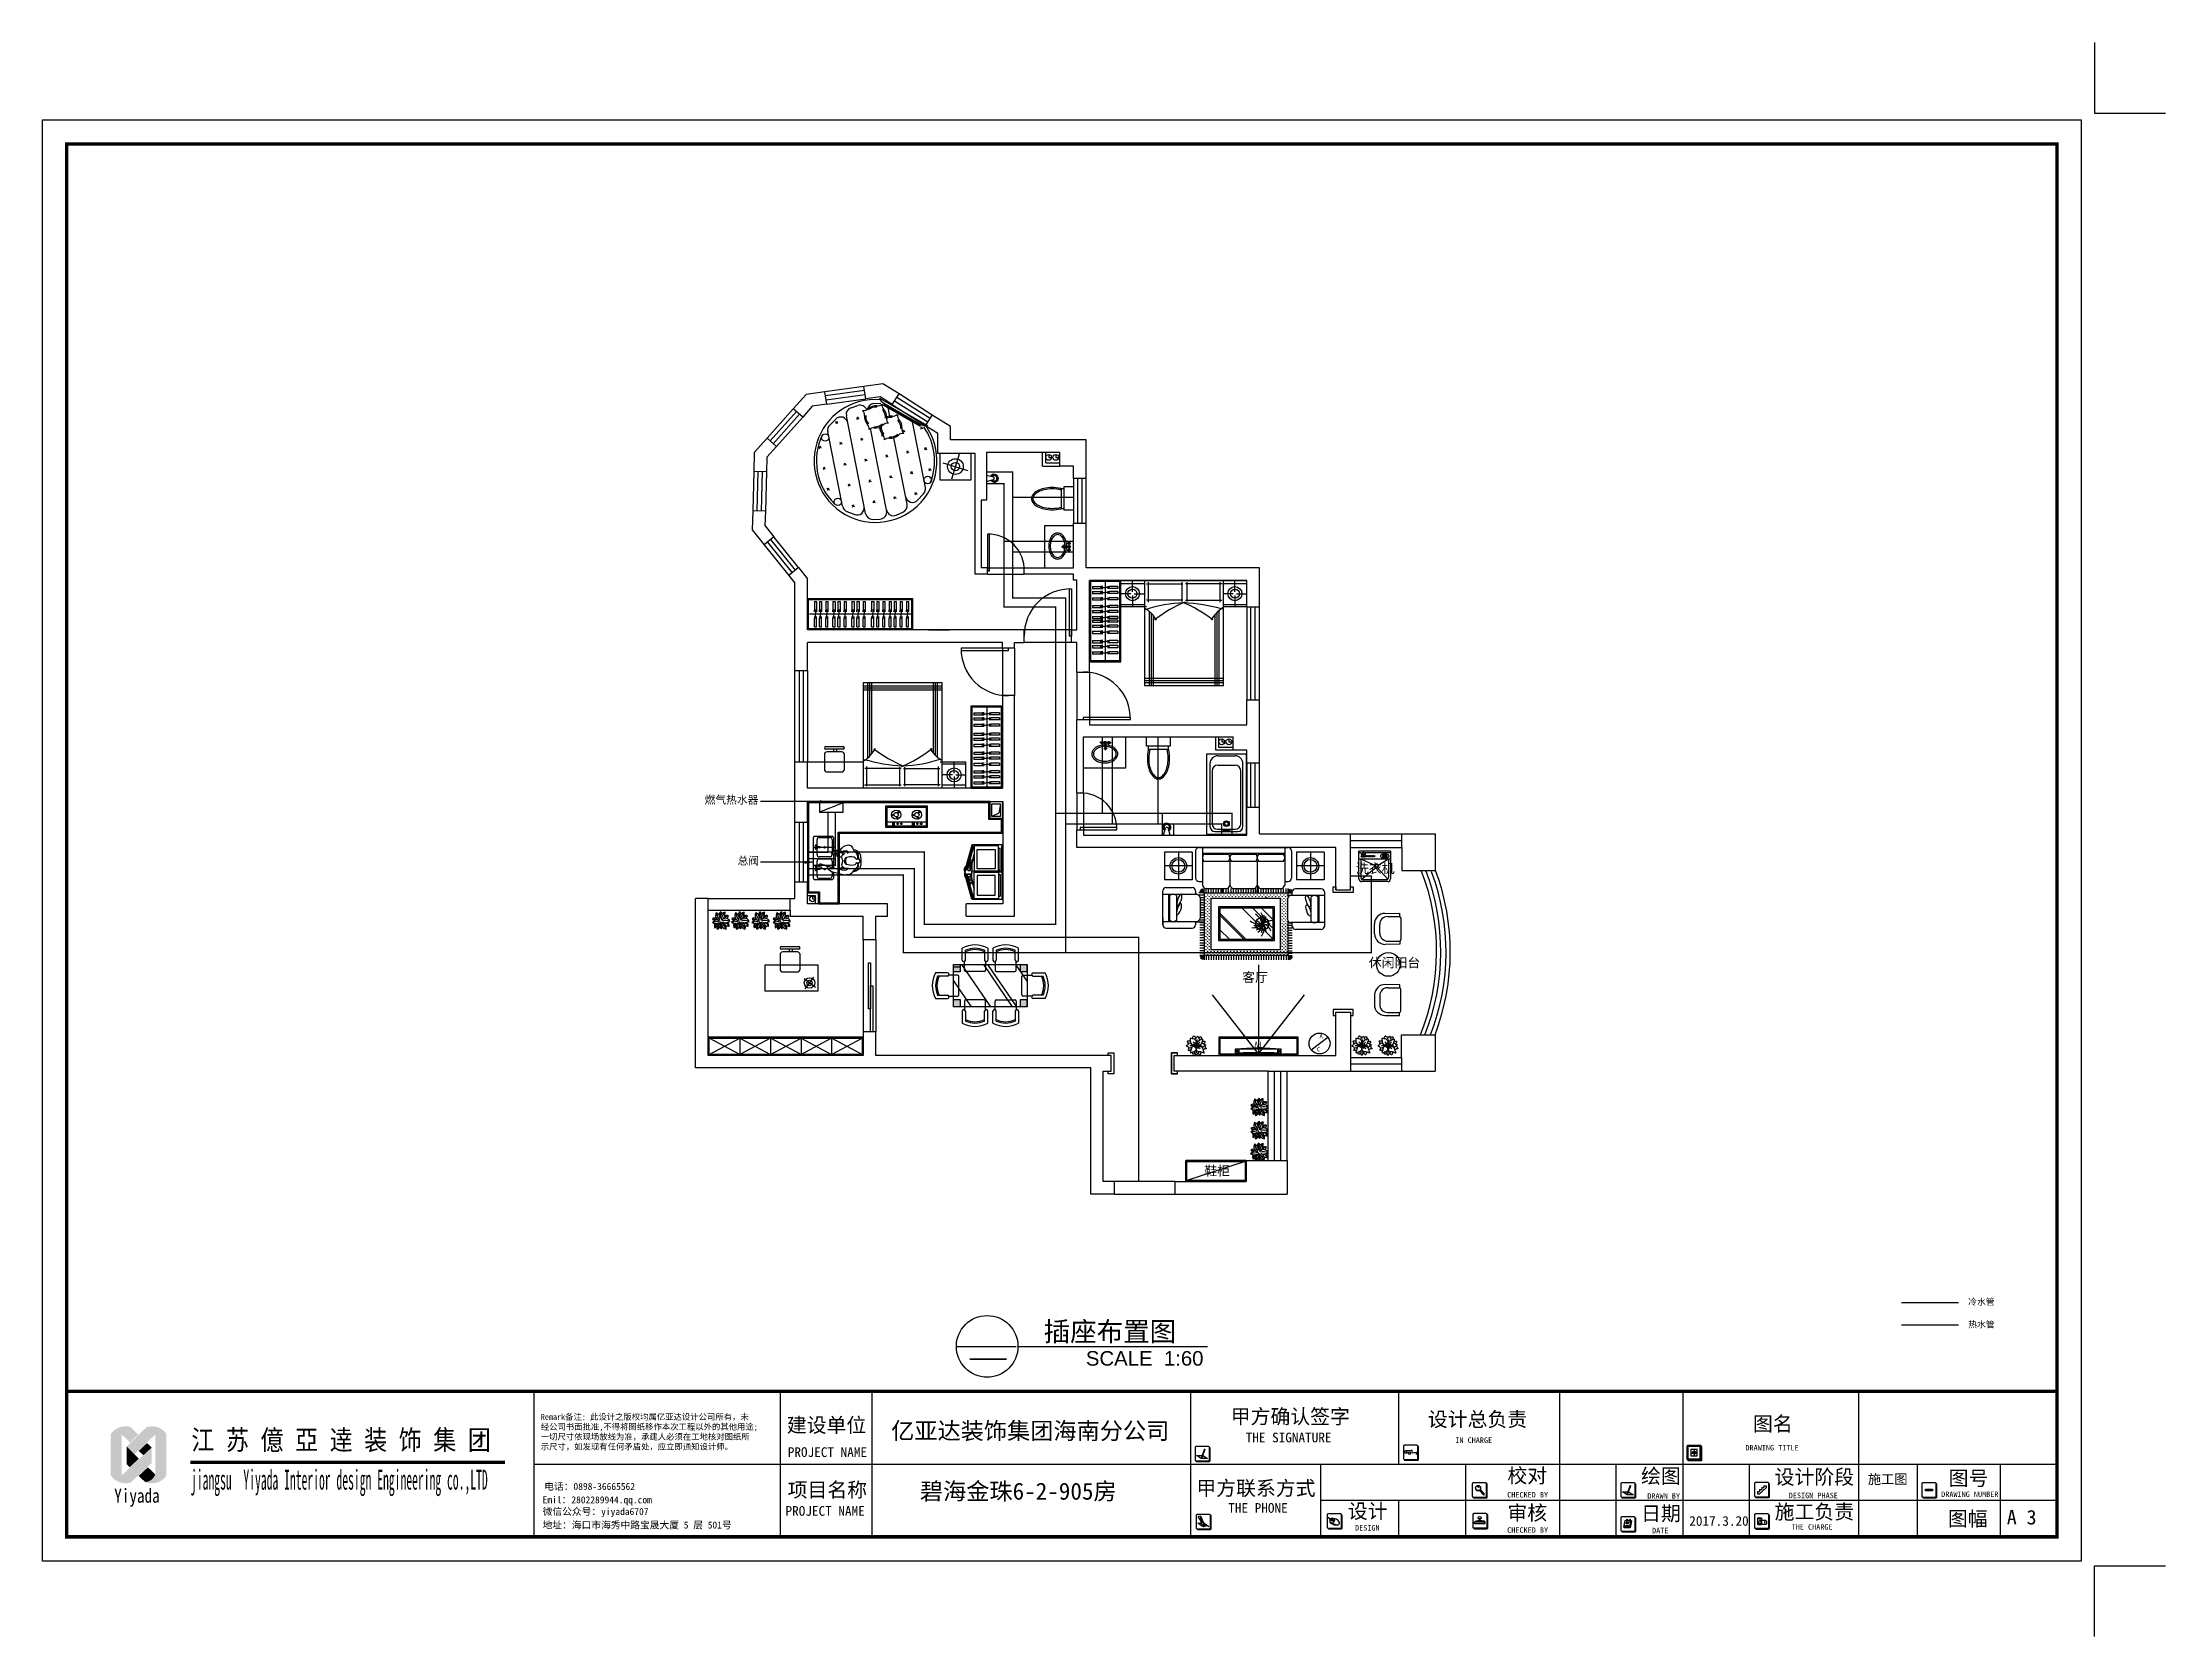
# Model space of a CAD drawing. Header units: millimetres. Extents: x -1705246 to 222838, y -3231245 to 126310.
# Drawn here: x 182425 to 222838, y -11601 to 18750 of the extents above; entities that cross this region are included whole.
import ezdxf
from ezdxf.enums import TextEntityAlignment as Align

# ---------------------------------------------------------------- set-up
doc = ezdxf.new("R2010")
doc.units = ezdxf.units.MM
doc.linetypes.add('ACAD_ISO03W100', pattern=[30, 12, -18])
for name, color, linetype in [('0-01图框模板说明', 2, 'Continuous'), ('0-02图框细线', 136, 'Continuous'), ('016-P平面家具', 1, 'Continuous'), ('06其他', 8, 'Continuous'), ('250', 250, 'Continuous'), ('cr虚线家具', 1, 'ACAD_ISO03W100'), ('layer 1', 7, 'Continuous'), ('p--家具', 30, 'Continuous'), ('TK', 1, 'Continuous'), ('墙体', 7, 'Continuous'), ('家具', 1, 'Continuous'), ('家具内线', 8, 'Continuous'), ('家具外线', 1, 'Continuous'), ('标注', 3, 'Continuous')]:
    doc.layers.add(name, color=color, linetype=linetype)
doc.layers.add('Z not print', color=8, linetype='Continuous', plot=False)
doc.layers.add('辅助', color=146, linetype='Continuous', lineweight=9)
doc.styles.add('ar', font='arial.ttf')
doc.styles.add('H1', font='')
doc.styles.get("Standard").update_dxf_attribs({"font": ''})
doc.styles.add('STYLE1', font='')
doc.styles.add('仿宋', font='')
doc.styles.add('黑体', font='simhei.ttf')
doc.styles.get('H1').set_extended_font_data('SimSun')
doc.styles.get('Standard').set_extended_font_data('SimSun')
doc.styles.get('STYLE1').set_extended_font_data('SimSun')
doc.styles.get('仿宋').set_extended_font_data('SimSun')
doc.linetypes.add('FENCELINE1', pattern='A,6.35,-2.54,[133,ltypeshp.shx,S=2.54,R=0,X=-2.54,Y=0],-2.54,25.4', length=36.83)
doc.dimstyles.new('ISO-25', dxfattribs={"dimscale": 70, "dimtxt": 2.5, "dimasz": 2.5, "dimexe": 1.25, "dimexo": 0.625, "dimtad": 1, "dimdec": 0, "dimtxsty": 'Standard', "dimblk": 'ARCHTICK', "dimcen": 2.5, "dimclrd": 251, "dimclre": 251, "dimclrt": 3, "dimadec": 0, "dimazin": 0, "dimtfac": 1, "dimtdec": 0, "dimtix": 1, "dimtmove": 2, "dimatfit": 3, "dimfxl": 1, "dimarcsym": 0})

msp = doc.modelspace()

# ---------------------------------------------------------------- texts
at = {"color": 250, "style": '仿宋'}
for s, height, p in [('洗衣机', 180, (207425.2, 2934.4)), ('休闲阳台', 180, (207669.9, 1138.7)), ('客厅', 180, (205262.2, 862.2)), ('C', 80, (206684.6, -458.5)), ('A', 80, (206733.1, -210.4)), ('鞋柜', 180, (204539.1, -2823.5))]:
    msp.add_text(s, height=height, dxfattribs=at).set_placement(p)
at = {"color": 2, "style": 'ar'}
msp.add_text('SCALE  1:60', height=277.2, dxfattribs=at).set_placement((202286.4, -6442.9))
at = {"color": 0, "char_height": 150, "width": 768.689, "attachment_point": 1}
for s, insert in [('{\\fNSimSun|b0|i0|c134|p49;\\H0.8x;\\C5;冷水管}', (219080.5, -5168.1)), ('{\\fNSimSun|b0|i0|c134|p49;\\H0.8x;\\C5;热水管}', (219080.5, -5598.1))]:
    msp.add_mtext(s, dxfattribs=dict(at, insert=insert))
at = {"color": 2, "style": 'ar', "flags": 8}
msp.add_attdef('插座布置图', text='原始结构图', height=369.6, dxfattribs=at).set_placement((202744, -5784.4), align=Align.MIDDLE)
at = {"color": 2, "style": 'ar', "width": 7.452088, "flags": 8}
msp.add_attdef('-', text='-', height=277.2, dxfattribs=at).set_placement((199945.8, -6424.5), (200906.8, -6424.5), align=Align.FIT)
at = {"layer": '0-02图框细线'}
for s, insert, char_height, attachment_point in [('{\\fSimSun|b0|i0|c134|p2;甲方确认签字}', (205043.7, -7426.2), 277.2, 4), ('{\\fSimHei|b0|i0|c134|p2;Remark备注: 此设计之版权均属亿亚达设计公司所有，未\\P经公司书面批准,不得将图纸移作本次工程以外的其他用途;\\P一切尺寸依现场放线为准，承建人必须在工地核对图纸所\\P示尺寸，如发现有任何矛盾处，应立即通知设计师。}', (191911.2, -8059.6), 113.584, 7), ('{\\fSimSun|b0|i0|c134|p2;建设单位}', (196593.8, -7589.4), 277.2, 4), ('{\\fSimSun|b0|i0|c134|p2;设计总负责}', (208795.4, -7479.5), 277.2, 4), ('{\\fSimSun|b0|i0|c134|p2;图名}', (214985.4, -7563.4), 277.2, 4), ('{\\fSimSun|b0|i0|c134|p2;PROJECT NAME}', (196612.2, -8090.6), 184.8, 4), ('{\\fSimSun|b0|i0|c134|p2;THE SIGNATURE}', (205328, -7812.4), 184.8, 4), ('{\\fSimSun|b0|i0|c134|p2;IN CHARGE}', (209318.3, -7862.6), 104.119, 4), ('{\\fSimSun|b0|i0|c134|p2;DRAWING TITLE}', (214841.2, -8007), 104.119, 4), ('{\\fSimSun|b0|i0|c134|p2;校对}', (210310.2, -8551), 277.2, 4), ('{\\fSimSun|b0|i0|c134|p2;绘图}', (212853.4, -8558.9), 277.2, 4), ('{\\fSimSun|b0|i0|c134|p2;设计阶段}', (215396.8, -8577.6), 277.2, 4), ('{\\fSimHei|b0|i0|c134|p2;施工图}', (217549.7, -8613.9), 184.8, 5), ('{\\fSimSun|b0|i0|c134|p2;图号}', (218710.7, -8600.6), 277.2, 4), ('{\\fSimSun|b0|i0|c134|p2;电话：0898-36665562  }', (191976.3, -8749.6), 132.515, 4), ('{\\fSimSun|b0|i0|c134|p2;项目名称}', (196609.1, -8822.2), 277.2, 4), ('{\\fSimSun|b0|i0|c134|p2;甲方联系方式}', (204389.7, -8792.1), 277.2, 4), ('{\\fSimSun|b0|i0|c134|p2;CHECKED BY}', (210305.9, -8901.7), 104.119, 4), ('{\\fSimSun|b0|i0|c134|p2;DRAWN BY}', (212973.2, -8923.2), 104.119, 4), ('{\\fSimSun|b0|i0|c134|p2;DESIGN PHASE}', (215665.6, -8915.1), 104.119, 4), ('{\\fSimSun|b0|i0|c134|p2;DRAWING NUMBER}', (218566.9, -8892.6), 104.119, 4), ('{\\fSimSun|b0|i0|c134|p2;微信公众号：yiyada6707}', (191946.6, -9239.7), 132.515, 4), ('{\\fSimSun|b0|i0|c134|p2;Emil：2802289944.qq.com}', (191946.6, -9016.4), 132.515, 4), ('{\\fSimSun|b0|i0|c134|p2;PROJECT NAME}', (196569.2, -9210.8), 184.8, 4), ('{\\fSimSun|b0|i0|c134|p2;THE PHONE}', (204996.4, -9154.1), 184.8, 4), ('{\\fSimSun|b0|i0|c134|p2;设计}', (207274.4, -9228.4), 277.2, 4), ('{\\fSimSun|b0|i0|c134|p2;审核}', (210310.2, -9259.7), 277.2, 4), ('{\\fSimSun|b0|i0|c134|p2;日期}', (212853.4, -9272.3), 277.2, 4), ('{\\fSimSun|b0|i0|c134|p2;施工负责}', (215396.7, -9240.4), 277.2, 4), ('{\\fSimSun|b0|i0|c134|p2;图幅}', (218695.7, -9371.3), 277.2, 4), ('{\\fSimSun|b0|i0|c134|p2;A 3}', (219816.7, -9330.8), 277.2, 4), ('{\\fSimSun|b0|i0|c134|p2;地址：海口市海秀中路宝晟大厦 5 层 501号}', (191944.9, -9485.7), 132.515, 4), ('{\\fSimSun|b0|i0|c134|p2;DESIGN}', (207410.2, -9531.6), 104.119, 4), ('{\\fSimSun|b0|i0|c134|p2;CHECKED BY}', (210305.9, -9574), 104.119, 4), ('{\\fSimSun|b0|i0|c134|p2;DATE}', (213063.8, -9582.7), 104.119, 4), ('2017.3.20', (213771.8, -9400.8), 184.8, 4), ('{\\fSimSun|b0|i0|c134|p2;THE CHARGE}', (215720.6, -9515), 104.119, 4)]:
    msp.add_mtext(s, dxfattribs=dict(at, insert=insert, char_height=char_height, attachment_point=attachment_point))
at = {"layer": '0-02图框细线', "char_height": 323.4, "attachment_point": 5, "style": '黑体'}
for s, insert in [('亿亚达装饰集团海南分公司', (201227.6, -7702.1)), ('{\\fSimSun|b0|i0|c134|p2;碧海金珠6-2-905房}', (201000, -8851))]:
    msp.add_mtext(s, dxfattribs=dict(at, insert=insert))
at = {"layer": 'cr虚线家具', "color": 250, "ltscale": 0.005, "width": 0.8, "flags": 9}
for tag, s in [('XSIZE', '690'), ('YSIZE', '705')]:
    msp.add_attdef(tag, (207829.1, 3353.8), s, height=0.5, dxfattribs=at)
at = {"layer": 'layer 1', "color": 44, "lineweight": 5, "char_height": 150, "width": 4338.102, "attachment_point": 1, "style": 'STYLE1'}
for s, insert in [('{\\C2;燃气热水器}', (195030, 4405)), ('{\\C2;总阀}', (195656.4, 3245))]:
    msp.add_mtext(s, dxfattribs=dict(at, insert=insert))
at = {"layer": 'TK', "color": 150, "style": 'H1'}
for s, height, width, p in [('江 苏 億 亞 逹 装 饰 集 团', 378.615, 0.85, (185258.6, -8046.4)), ('jiangsu  Yiyada Interior design Engineering co.,LTD', 378.615, 0.43, (185252.6, -8803.4)), ('Yiyada ', 265.03, 0.8, (183791.2, -9051.8))]:
    msp.add_text(s, height=height, dxfattribs=dict(at, width=width)).set_placement(p)
at = {"layer": '标注', "color": 250, "insert": (205645.3, -277.5), "char_height": 108.33, "width": 557.749, "attachment_point": 7, "rotation": 180}
msp.add_mtext('TV', dxfattribs=at)

# ---------------------------------------------------------------- blocks, each defined once
blk = doc.blocks.new('_ArchTick')
at = {"color": 0, "linetype": 'ByBlock', "const_width": 0.15}
blk.add_lwpolyline([(-0.5, -0.5), (0.5, 0.5)], dxfattribs=at)

# ---------------------------------------------------------------- hatches: boundary and pattern name
at = {"layer": '0-01图框模板说明'}
for points in [[(204637.9, -8237.7, -0.4142136), (204619.7, -8255.8), (204383.4, -8255.8, -0.071272), (204378.3, -8255.1, 0.3481434), (204396, -8269.1), (204632.3, -8269.1, 0.4142136), (204650.5, -8251), (204650.5, -8014.6, 0.3331076), (204637.4, -7997.1, -0.0577433), (204637.9, -8001.3)], [(208606.4, -8213.2, -0.4142136), (208588.2, -8231.3), (208351.8, -8231.3, -0.071272), (208346.7, -8230.6, 0.3481434), (208364.4, -8244.6), (208600.8, -8244.6, 0.4142136), (208619, -8226.5), (208619, -7990.1, 0.3331076), (208605.9, -7972.7, -0.0577433), (208606.4, -7976.8)], [(214001.2, -8219.1, -0.4142136), (213983, -8237.2), (213746.7, -8237.2, -0.071272), (213741.6, -8236.5, 0.3481434), (213759.3, -8250.5), (213995.6, -8250.5, 0.4142136), (214013.8, -8232.3), (214013.8, -7996, 0.3331076), (214000.7, -7978.5, -0.0577433), (214001.2, -7982.7)], [(209915.1, -8929.7, -0.4142136), (209896.9, -8947.9), (209660.6, -8947.9, -0.071272), (209655.5, -8947.1, 0.3481434), (209673.2, -8961.2), (209909.5, -8961.2, 0.4142136), (209927.7, -8943), (209927.7, -8706.6, 0.3331076), (209914.6, -8689.2, -0.0577433), (209915.1, -8693.3)], [(212742.1, -8929.7, -0.4142136), (212723.9, -8947.9), (212487.5, -8947.9, -0.071272), (212482.4, -8947.1, 0.3481434), (212500.1, -8961.2), (212736.5, -8961.2, 0.4142136), (212754.6, -8943), (212754.6, -8706.6, 0.3331076), (212741.6, -8689.2, -0.0577433), (212742.1, -8693.3)], [(215285.3, -8923.7, -0.4142136), (215267.1, -8941.9), (215030.7, -8941.9, -0.071272), (215025.6, -8941.2, 0.3481434), (215043.3, -8955.2), (215279.7, -8955.2, 0.4142136), (215297.9, -8937), (215297.9, -8700.6, 0.3331076), (215284.8, -8683.2, -0.0577433), (215285.3, -8687.4)], [(218473.1, -8926.4, -0.4142136), (218454.9, -8944.5), (218218.6, -8944.5, -0.071272), (218213.5, -8943.8, 0.3481434), (218231.2, -8957.8), (218467.5, -8957.8, 0.4142136), (218485.7, -8939.6), (218485.7, -8703.3, 0.3331076), (218472.6, -8685.8, -0.0577433), (218473.1, -8690)], [(218265.6, -8793.8), (218402.3, -8793.8), (218402.3, -8827.2), (218265.6, -8827.2)], [(204660.3, -9530.1, -0.4142136), (204642.2, -9548.3), (204405.8, -9548.3, -0.071272), (204400.7, -9547.6, 0.3481434), (204418.4, -9561.6), (204654.8, -9561.6, 0.4142136), (204672.9, -9543.4), (204672.9, -9307.1, 0.3331076), (204659.9, -9289.6, -0.0577433), (204660.3, -9293.8)], [(207151.8, -9518.7, -0.4142136), (207133.6, -9536.8), (206897.3, -9536.8, -0.071272), (206892.2, -9536.1, 0.3481434), (206909.9, -9550.1), (207146.2, -9550.1, 0.4142136), (207164.4, -9531.9), (207164.4, -9295.6, 0.3331076), (207151.3, -9278.1, -0.0577433), (207151.8, -9282.3)], [(209924.1, -9515.3, -0.4142136), (209905.9, -9533.5), (209669.6, -9533.5, -0.071272), (209664.5, -9532.8, 0.3481434), (209682.2, -9546.8), (209918.5, -9546.8, 0.4142136), (209936.7, -9528.6), (209936.7, -9292.2, 0.3331076), (209923.6, -9274.8, -0.0577433), (209924.1, -9279)], [(215285.3, -9521.9, -0.4142136), (215267.1, -9540), (215030.7, -9540, -0.071272), (215025.6, -9539.3, 0.3481434), (215043.3, -9553.3), (215279.7, -9553.3, 0.4142136), (215297.9, -9535.1), (215297.9, -9298.8, 0.3331076), (215284.8, -9281.3, -0.0577433), (215285.3, -9285.5)], [(212742.1, -9576, -0.4142136), (212723.9, -9594.2), (212487.5, -9594.2, -0.071272), (212482.4, -9593.4, 0.3481434), (212500.1, -9607.5), (212736.5, -9607.5, 0.4142136), (212754.6, -9589.3), (212754.6, -9352.9, 0.3331076), (212741.6, -9335.5, -0.0577433), (212742.1, -9339.6)]]:
    msp.add_hatch(color=8, dxfattribs=at).paths.add_polyline_path(points)
h = msp.add_hatch(color=8, dxfattribs=at)
h.paths.add_polyline_path([(213864.8, -8079.1), (213841.3, -8079.1), (213841.3, -8100.9), (213864.8, -8100.9)])
h.paths.add_polyline_path([(213864.8, -8100.9), (213888.4, -8100.9), (213888.4, -8079.1), (213864.8, -8079.1)])
h.paths.add_polyline_path([(213864.8, -8100.9), (213864.8, -8122.7), (213888.4, -8122.7), (213888.4, -8100.9)])
h.paths.add_polyline_path([(213864.8, -8100.9), (213841.3, -8100.9), (213841.3, -8122.7), (213864.8, -8122.7)])
at = {"layer": '06其他', "linetype": 'ByBlock'}
h = msp.add_hatch(color=7, dxfattribs=at)
h.set_gradient(color1=(255, 241, 220), color2=(255, 110, 0), rotation=45, tint=1, name='HEMISPHERICAL')
h.paths.add_polyline_path([(183725, -7745.3), (183725, -7755.5, -0.16489), (183935.8, -7755.5), (184091.9, -7905.4), (184247.3, -7754.9), (184094.1, -7607.7, 0.3131734)])
h = msp.add_hatch(color=16, dxfattribs=at)
h.set_gradient(color1=(127, 0, 0), color2=(204, 0, 0), rotation=135, tint=1, name='INVHEMISPHERICAL')
h.paths.add_polyline_path([(184028, -7980.8), (184176.2, -8128.9), (184573, -7754.5, -0.3370418), (184785.4, -7738.6, 0.3337101), (184403.1, -7617.6)])
h = msp.add_hatch(color=20, dxfattribs=at)
h.set_gradient(color1=(255, 63, 0), color2=(253, 236, 196), tint=1, name='HEMISPHERICAL')
h.paths.add_polyline_path([(183725, -8534.2, 0.3225612), (184105.4, -8668.7, -0.1677561), (183935.8, -8530.7), (183935.8, -7755.5, 0.16489), (183725, -7755.5)])
h = msp.add_hatch(color=20, dxfattribs=at)
h.set_gradient(color1=(255, 63, 0), color2=(253, 236, 196), rotation=45, tint=1)
h.paths.add_polyline_path([(183935.8, -8530.7, 0.1677561), (184105.4, -8668.7), (184504, -8297.3), (184504, -8001.3)])
h = msp.add_hatch(color=18, dxfattribs=at)
h.set_gradient(color1=(76, 0, 0), color2=(127, 0, 0), rotation=45, tint=1, name='CURVED')
h.paths.add_polyline_path([(184028, -7980.8), (184028, -8319.5), (184087, -8376.5), (184261.4, -8214)])
h = msp.add_hatch(color=11, dxfattribs=at)
h.set_gradient(color1=(254, 140, 88), color2=(97, 0, 2), rotation=45, tint=1, name='HEMISPHERICAL')
h.paths.add_polyline_path([(184258.1, -8065), (184345.5, -8148.9), (184504, -8001.3), (184415.6, -7916.4)])
h = msp.add_hatch(color=1, dxfattribs=at)
h.set_gradient(color1=(255, 0, 0), color2=(255, 127, 0), tint=1, name='INVHEMISPHERICAL')
h.paths.add_polyline_path([(184785.4, -7738.6, 0.3396012), (184571.8, -7755.6), (184571.8, -8512.3, -0.3188086), (184377.9, -8657.6, 0.3432185), (184785.4, -8540.7)])
h = msp.add_hatch(color=16, dxfattribs=at)
h.set_gradient(color1=(127, 0, 0), color2=(204, 0, 0), rotation=45, tint=1, name='CURVED')
h.paths.add_polyline_path([(184571.8, -8512.3), (184431.8, -8377.8), (184256.9, -8540.8), (184377.9, -8657.6, 0.3188086)])
at = {"layer": '家具内线'}
h = msp.add_hatch(color=250, dxfattribs=at)
h.paths.add_polyline_path([(201041.1, 530.7), (201041.1, 391.7), (201168.4, 391.7), (201168.4, 530.7)])
h.paths.add_polyline_path([(201041.1, 1052.8), (201168.4, 1052.8), (201168.4, 1191.7), (201041.1, 1191.7)])
h.paths.add_polyline_path([(199768.4, 1052.8), (199895.7, 1052.8), (199895.7, 1191.7), (199768.4, 1191.7)])
h.paths.add_polyline_path([(199895.7, 530.7), (199768.4, 530.7), (199768.4, 391.7), (199895.7, 391.7)])

# ---------------------------------------------------------------- linework, layer by layer
at = {"color": 250}
for p, q in [((198062.4, 12201.3), (197319.6, 12097.8)), ((198422.8, 12251.5), (198062.4, 12201.3)), ((198095.5, 11963.6), (198062.4, 12201.3)), ((198730.1, 12056.7), (198422.8, 12251.5)), ((196716.8, 11776.3), (196217, 11217.1)), ((196776.4, 11723), (196276.6, 11163.8)), ((196959.2, 12047.6), (196716.8, 11776.3)), ((196895.7, 11616.4), (196716.8, 11776.3)), ((197079.5, 11822.1), (196895.7, 11616.4)), ((197319.6, 12097.8), (196959.2, 12047.6)), ((197352.7, 11860.1), (197079.5, 11822.1)), ((197352.7, 11860.1), (197319.6, 12097.8)), ((198073.4, 12122), (197330.6, 12018.6)), ((198084.5, 12042.8), (197341.6, 11939.3)), ((197352.7, 11860.1), (198095.5, 11963.6)), ((198368.7, 12001.6), (198095.5, 11963.6)), ((198601.7, 11854), (198368.7, 12001.6)), ((198601.7, 11854), (198730.1, 12056.7)), ((198601.7, 11854), (199235.3, 11452.6)), ((199278.1, 11520.2), (198644.5, 11921.6)), ((199320.9, 11587.8), (198687.3, 11989.2)), ((199363.7, 11655.4), (198730.1, 12056.7)), ((196836.1, 11669.7), (196336.3, 11110.5)), ((196895.7, 11616.4), (196395.9, 11057.2)), ((199235.3, 11452.6), (199363.7, 11655.4)), ((199468.3, 11305), (199235.3, 11452.6)), ((199708.3, 11437.1), (199363.7, 11655.4)), ((199708.3, 11185), (199708.3, 11437.1)), ((195974.5, 10945.8), (195965, 10582.1)), ((196217, 11217.1), (195974.5, 10945.8)), ((196395.9, 11057.2), (196212.1, 10851.5)), ((196395.9, 11057.2), (196217, 11217.1)), ((199468.3, 10925), (199468.3, 11305)), ((200178.3, 10925), (199468.3, 10925)), ((200106.2, 10925), (199506.2, 10925)), ((199506.2, 10925), (199506.2, 10425)), ((202293.3, 11185), (199708.3, 11185)), ((199876, 10914.2), (199730.3, 10435.9)), ((200106.2, 10425), (200106.2, 10925)), ((200178.3, 8625), (200178.3, 10925)), ((201793.3, 10945), (200393.3, 10945)), ((200393.3, 10945), (200393.3, 10035)), ((201463.3, 10685), (201463.3, 10945)), ((201523.3, 10745), (201523.3, 10945)), ((201793.3, 10685), (201793.3, 10945)), ((202293.3, 10445), (202293.3, 11185)), ((195965, 10582.1), (195945.3, 9832.3)), ((196204.9, 10575.8), (195965, 10582.1)), ((196045, 10580), (196025.3, 9830.2)), ((196124.9, 10577.9), (196105.3, 9828.2)), ((196204.9, 10575.8), (196185.2, 9826.1)), ((196212.1, 10851.5), (196204.9, 10575.8)), ((199564, 10747.9), (200042.3, 10602.1)), ((201463.3, 10685), (201793.3, 10685)), ((201523.3, 10745), (201793.3, 10745)), ((201578.3, 10905), (201578.3, 10850)), ((201578.3, 10850), (201633.3, 10850)), ((201713.5, 10905), (201713.5, 10850)), ((201713.5, 10850), (201768.5, 10850)), ((202053.3, 10685), (201793.3, 10685)), ((202053.3, 10445), (202053.3, 10685)), ((199506.2, 10425), (200106.2, 10425)), ((202293.3, 10445), (202053.3, 10445)), ((202053.3, 10445), (202053.3, 9600)), ((202133.3, 9600), (202133.3, 10445)), ((202213.3, 9600), (202213.3, 10445)), ((202293.3, 9600), (202293.3, 10445)), ((195945.3, 9832.3), (195935.8, 9468.8)), ((196185.2, 9826.1), (195945.3, 9832.3)), ((196185.2, 9826.1), (196178, 9550.3)), ((200393.3, 10035), (200293.3, 10035)), ((200293.3, 10035), (200293.3, 8750)), ((195935.8, 9468.8), (196161.4, 9187.2)), ((196348.7, 9337.2), (196161.4, 9187.2)), ((196178, 9550.3), (196348.7, 9337.2)), ((196817.6, 8751.8), (196348.7, 9337.2)), ((200453.3, 9387.5), (200413.3, 9387.5)), ((200413.3, 9387.5), (200413.3, 8687.5)), ((200453.3, 8687.5), (200453.3, 9387.5)), ((201503.3, 9550), (202053.3, 9550)), ((201503.3, 8750), (201503.3, 9550)), ((202053.3, 8750), (202053.3, 9600)), ((202053.3, 9600), (202293.3, 9600)), ((202293.3, 8745), (202293.3, 9600)), ((196161.4, 9187.2), (196630.2, 8601.8)), ((196223.8, 9237.2), (196692.7, 8651.8)), ((196286.3, 9287.2), (196755.1, 8701.8)), ((196817.6, 8751.8), (196630.2, 8601.8)), ((196630.2, 8601.8), (196748.3, 8454.4)), ((196817.6, 8751.8), (196988.3, 8538.7)), ((196988.3, 7565), (196988.3, 8538.7)), ((200413.3, 8625), (200178.3, 8625)), ((200413.3, 8750), (200293.3, 8750)), ((200413.3, 8625), (200413.3, 8750)), ((200413.3, 8750), (201113.3, 8750)), ((200413.3, 8687.5), (200453.3, 8687.5)), ((200413.3, 8625), (201113.3, 8625)), ((201113.3, 8625), (201113.3, 8750)), ((201113.3, 8750), (202053.3, 8750)), ((202053.3, 8625), (201113.3, 8625)), ((202053.3, 8515), (202053.3, 8625)), ((202113.3, 8515), (202053.3, 8515)), ((202113.3, 7565), (202113.3, 8515)), ((205588.3, 8745), (202293.3, 8745)), ((205348.3, 8505), (202353.3, 8505)), ((202353.3, 6760), (202353.3, 8505)), ((202953.3, 8505), (202353.3, 8505)), ((202353.3, 8505), (202353.3, 6960)), ((202953.3, 6960), (202953.3, 8505)), ((205348.3, 7995), (205348.3, 8505)), ((205588.3, 7995), (205588.3, 8745)), ((196748.3, 6795), (196748.3, 8454.4)), ((196988.3, 7565), (196988.3, 8165)), ((196988.3, 8165), (198988.3, 8165)), ((197008.3, 7585), (197008.3, 8145)), ((197008.3, 8145), (198968.3, 8145)), ((197122.4, 8106.7), (197161.3, 8106.7)), ((197122.4, 8106.7), (197122.4, 7944)), ((197161.3, 8106.7), (197161.3, 7944)), ((197217.9, 8106.7), (197256.8, 8106.7)), ((197217.9, 8106.7), (197217.9, 7944)), ((197256.8, 8106.7), (197256.8, 7944)), ((197336, 8106.7), (197374.9, 8106.7)), ((197336, 8106.7), (197336, 7944)), ((197374.9, 8106.7), (197374.9, 7944)), ((197472.3, 8106.7), (197511.2, 8106.7)), ((197472.3, 8106.7), (197472.3, 7944)), ((197511.2, 8106.7), (197511.2, 7944)), ((197567.7, 8106.7), (197606.7, 8106.7)), ((197567.7, 8106.7), (197567.7, 7944)), ((197606.7, 8106.7), (197606.7, 7944)), ((197685.9, 8106.7), (197724.8, 8106.7)), ((197685.9, 8106.7), (197685.9, 7944)), ((197724.8, 8106.7), (197724.8, 7944)), ((197834, 8106.7), (197872.9, 8106.7)), ((197834, 8106.7), (197834, 7944)), ((197872.9, 8106.7), (197872.9, 7944)), ((197929.5, 8106.7), (197968.4, 8106.7)), ((197929.5, 8106.7), (197929.5, 7944)), ((197968.4, 8106.7), (197968.4, 7944)), ((198047.6, 8106.7), (198086.6, 8106.7)), ((198047.6, 8106.7), (198047.6, 7944)), ((198086.6, 8106.7), (198086.6, 7944)), ((198208.8, 8106.7), (198247.7, 8106.7)), ((198208.8, 8106.7), (198208.8, 7944)), ((198247.7, 8106.7), (198247.7, 7944)), ((198304.3, 8106.7), (198343.2, 8106.7)), ((198304.3, 8106.7), (198304.3, 7944)), ((198343.2, 8106.7), (198343.2, 7944)), ((198422.4, 8106.7), (198461.4, 8106.7)), ((198422.4, 8106.7), (198422.4, 7944)), ((198461.4, 8106.7), (198461.4, 7944)), ((198539.8, 8106.7), (198578.7, 8106.7)), ((198539.8, 8106.7), (198539.8, 7944)), ((198578.7, 8106.7), (198578.7, 7944)), ((198635.3, 8106.7), (198674.2, 8106.7)), ((198635.3, 8106.7), (198635.3, 7944)), ((198674.2, 8106.7), (198674.2, 7944)), ((198753.4, 8106.7), (198792.3, 8106.7)), ((198753.4, 8106.7), (198753.4, 7944)), ((198792.3, 8106.7), (198792.3, 7944)), ((198873.7, 8106.7), (198912.6, 8106.7)), ((198873.7, 8106.7), (198873.7, 7944)), ((198912.6, 8106.7), (198912.6, 7944)), ((198968.3, 8145), (198968.3, 7585)), ((198988.3, 8165), (198988.3, 7565)), ((201973.3, 7445), (201973.3, 8345)), ((201973.3, 8345), (202013.3, 8345)), ((202013.3, 8345), (202013.3, 7445)), ((202933.3, 8485), (202373.3, 8485)), ((202373.3, 8485), (202373.3, 6980)), ((202411.5, 8391.2), (202411.5, 8352.3)), ((202411.5, 8391.2), (202574.2, 8391.2)), ((202411.5, 8352.3), (202574.2, 8352.3)), ((202411.5, 8295.7), (202411.5, 8256.8)), ((202411.5, 8295.7), (202574.2, 8295.7)), ((202411.5, 8256.8), (202574.2, 8256.8)), ((202411.5, 8177.6), (202411.5, 8138.7)), ((202411.5, 8177.6), (202574.2, 8177.6)), ((202411.5, 8138.7), (202574.2, 8138.7)), ((202574.2, 8352.3), (202574.2, 8391.2)), ((202607.9, 8391.2), (202574.2, 8391.2)), ((202574.2, 8371.8), (202653.3, 8371.8)), ((202574.2, 8352.3), (202607.9, 8352.3)), ((202574.2, 8256.8), (202574.2, 8295.7)), ((202607.9, 8295.7), (202574.2, 8295.7)), ((202574.2, 8276.3), (202653.3, 8276.3)), ((202574.2, 8256.8), (202607.9, 8256.8)), ((202574.2, 8138.7), (202574.2, 8177.6)), ((202607.9, 8177.6), (202574.2, 8177.6)), ((202574.2, 8158.1), (202653.3, 8158.1)), ((202574.2, 8138.7), (202607.9, 8138.7)), ((202653.3, 8485), (202653.3, 6980)), ((202732.3, 8371.8), (202653.3, 8371.8)), ((202732.3, 8276.3), (202653.3, 8276.3)), ((202732.3, 8158.1), (202653.3, 8158.1)), ((202698.6, 8391.2), (202732.3, 8391.2)), ((202732.3, 8352.3), (202698.6, 8352.3)), ((202698.6, 8295.7), (202732.3, 8295.7)), ((202732.3, 8256.8), (202698.6, 8256.8)), ((202698.6, 8177.6), (202732.3, 8177.6)), ((202732.3, 8138.7), (202698.6, 8138.7)), ((202732.3, 8352.3), (202732.3, 8391.2)), ((202895, 8391.2), (202732.3, 8391.2)), ((202895, 8352.3), (202732.3, 8352.3)), ((202732.3, 8256.8), (202732.3, 8295.7)), ((202895, 8295.7), (202732.3, 8295.7)), ((202895, 8256.8), (202732.3, 8256.8)), ((202732.3, 8138.7), (202732.3, 8177.6)), ((202895, 8177.6), (202732.3, 8177.6)), ((202895, 8138.7), (202732.3, 8138.7)), ((202895, 8391.2), (202895, 8352.3)), ((202895, 8295.7), (202895, 8256.8)), ((202895, 8177.6), (202895, 8138.7)), ((202933.3, 6980), (202933.3, 8485)), ((198968.3, 7865), (197028.3, 7865)), ((197161.3, 7944), (197122.4, 7944)), ((197122.4, 7910.3), (197122.4, 7944)), ((197122.4, 7819.7), (197122.4, 7786)), ((197161.3, 7786), (197122.4, 7786)), ((197122.4, 7623.3), (197122.4, 7786)), ((197141.9, 7944), (197141.9, 7865)), ((197141.9, 7786), (197141.9, 7865)), ((197161.3, 7944), (197161.3, 7910.3)), ((197161.3, 7786), (197161.3, 7819.7)), ((197161.3, 7623.3), (197161.3, 7786)), ((197256.8, 7944), (197217.9, 7944)), ((197217.9, 7910.3), (197217.9, 7944)), ((197217.9, 7819.7), (197217.9, 7786)), ((197256.8, 7786), (197217.9, 7786)), ((197217.9, 7623.3), (197217.9, 7786)), ((197237.4, 7944), (197237.4, 7865)), ((197237.4, 7786), (197237.4, 7865)), ((197256.8, 7944), (197256.8, 7910.3)), ((197256.8, 7786), (197256.8, 7819.7)), ((197256.8, 7623.3), (197256.8, 7786)), ((197374.9, 7944), (197336, 7944)), ((197336, 7910.3), (197336, 7944)), ((197336, 7819.7), (197336, 7786)), ((197374.9, 7786), (197336, 7786)), ((197336, 7623.3), (197336, 7786)), ((197355.5, 7944), (197355.5, 7865)), ((197355.5, 7786), (197355.5, 7865)), ((197374.9, 7944), (197374.9, 7910.3)), ((197374.9, 7786), (197374.9, 7819.7)), ((197374.9, 7623.3), (197374.9, 7786)), ((197511.2, 7944), (197472.3, 7944)), ((197472.3, 7910.3), (197472.3, 7944)), ((197472.3, 7819.7), (197472.3, 7786)), ((197511.2, 7786), (197472.3, 7786)), ((197472.3, 7623.3), (197472.3, 7786)), ((197491.7, 7944), (197491.7, 7865)), ((197491.7, 7786), (197491.7, 7865)), ((197511.2, 7944), (197511.2, 7910.3)), ((197511.2, 7786), (197511.2, 7819.7)), ((197511.2, 7623.3), (197511.2, 7786)), ((197606.7, 7944), (197567.7, 7944)), ((197567.7, 7910.3), (197567.7, 7944)), ((197567.7, 7819.7), (197567.7, 7786)), ((197606.7, 7786), (197567.7, 7786)), ((197567.7, 7623.3), (197567.7, 7786)), ((197587.2, 7944), (197587.2, 7865)), ((197587.2, 7786), (197587.2, 7865)), ((197606.7, 7944), (197606.7, 7910.3)), ((197606.7, 7786), (197606.7, 7819.7)), ((197606.7, 7623.3), (197606.7, 7786)), ((197724.8, 7944), (197685.9, 7944)), ((197685.9, 7910.3), (197685.9, 7944)), ((197685.9, 7819.7), (197685.9, 7786)), ((197724.8, 7786), (197685.9, 7786)), ((197685.9, 7623.3), (197685.9, 7786)), ((197705.3, 7944), (197705.3, 7865)), ((197705.3, 7786), (197705.3, 7865)), ((197724.8, 7944), (197724.8, 7910.3)), ((197724.8, 7786), (197724.8, 7819.7)), ((197724.8, 7623.3), (197724.8, 7786)), ((197872.9, 7944), (197834, 7944)), ((197834, 7910.3), (197834, 7944)), ((197834, 7819.7), (197834, 7786)), ((197872.9, 7786), (197834, 7786)), ((197834, 7623.3), (197834, 7786)), ((197853.5, 7944), (197853.5, 7865)), ((197853.5, 7786), (197853.5, 7865)), ((197872.9, 7944), (197872.9, 7910.3)), ((197872.9, 7786), (197872.9, 7819.7)), ((197872.9, 7623.3), (197872.9, 7786)), ((197968.4, 7944), (197929.5, 7944)), ((197929.5, 7910.3), (197929.5, 7944)), ((197929.5, 7819.7), (197929.5, 7786)), ((197968.4, 7786), (197929.5, 7786)), ((197929.5, 7623.3), (197929.5, 7786)), ((197949, 7944), (197949, 7865)), ((197949, 7786), (197949, 7865)), ((197968.4, 7944), (197968.4, 7910.3)), ((197968.4, 7786), (197968.4, 7819.7)), ((197968.4, 7623.3), (197968.4, 7786)), ((198086.6, 7944), (198047.6, 7944)), ((198047.6, 7910.3), (198047.6, 7944)), ((198047.6, 7819.7), (198047.6, 7786)), ((198086.6, 7786), (198047.6, 7786)), ((198047.6, 7623.3), (198047.6, 7786)), ((198067.1, 7944), (198067.1, 7865)), ((198067.1, 7786), (198067.1, 7865)), ((198086.6, 7944), (198086.6, 7910.3)), ((198086.6, 7786), (198086.6, 7819.7)), ((198086.6, 7623.3), (198086.6, 7786)), ((198247.7, 7944), (198208.8, 7944)), ((198208.8, 7910.3), (198208.8, 7944)), ((198208.8, 7819.7), (198208.8, 7786)), ((198247.7, 7786), (198208.8, 7786)), ((198208.8, 7623.3), (198208.8, 7786)), ((198228.3, 7944), (198228.3, 7865)), ((198228.3, 7786), (198228.3, 7865)), ((198247.7, 7944), (198247.7, 7910.3)), ((198247.7, 7786), (198247.7, 7819.7)), ((198247.7, 7623.3), (198247.7, 7786)), ((198343.2, 7944), (198304.3, 7944)), ((198304.3, 7910.3), (198304.3, 7944)), ((198304.3, 7819.7), (198304.3, 7786)), ((198343.2, 7786), (198304.3, 7786)), ((198304.3, 7623.3), (198304.3, 7786)), ((198323.8, 7944), (198323.8, 7865)), ((198323.8, 7786), (198323.8, 7865)), ((198343.2, 7944), (198343.2, 7910.3)), ((198343.2, 7786), (198343.2, 7819.7)), ((198343.2, 7623.3), (198343.2, 7786)), ((198461.4, 7944), (198422.4, 7944)), ((198422.4, 7910.3), (198422.4, 7944)), ((198422.4, 7819.7), (198422.4, 7786)), ((198461.4, 7786), (198422.4, 7786)), ((198422.4, 7623.3), (198422.4, 7786)), ((198441.9, 7944), (198441.9, 7865)), ((198441.9, 7786), (198441.9, 7865)), ((198461.4, 7944), (198461.4, 7910.3)), ((198461.4, 7786), (198461.4, 7819.7)), ((198461.4, 7623.3), (198461.4, 7786)), ((198578.7, 7944), (198539.8, 7944)), ((198539.8, 7910.3), (198539.8, 7944)), ((198539.8, 7819.7), (198539.8, 7786)), ((198578.7, 7786), (198539.8, 7786)), ((198539.8, 7623.3), (198539.8, 7786)), ((198559.2, 7944), (198559.2, 7865)), ((198559.2, 7786), (198559.2, 7865)), ((198578.7, 7944), (198578.7, 7910.3)), ((198578.7, 7786), (198578.7, 7819.7)), ((198578.7, 7623.3), (198578.7, 7786)), ((198674.2, 7944), (198635.3, 7944)), ((198635.3, 7910.3), (198635.3, 7944)), ((198635.3, 7819.7), (198635.3, 7786)), ((198674.2, 7786), (198635.3, 7786)), ((198635.3, 7623.3), (198635.3, 7786)), ((198654.7, 7944), (198654.7, 7865)), ((198654.7, 7786), (198654.7, 7865)), ((198674.2, 7944), (198674.2, 7910.3)), ((198674.2, 7786), (198674.2, 7819.7)), ((198674.2, 7623.3), (198674.2, 7786)), ((198792.3, 7944), (198753.4, 7944)), ((198753.4, 7910.3), (198753.4, 7944)), ((198753.4, 7819.7), (198753.4, 7786)), ((198792.3, 7786), (198753.4, 7786)), ((198753.4, 7623.3), (198753.4, 7786)), ((198772.8, 7944), (198772.8, 7865)), ((198772.8, 7786), (198772.8, 7865)), ((198792.3, 7944), (198792.3, 7910.3)), ((198792.3, 7786), (198792.3, 7819.7)), ((198792.3, 7623.3), (198792.3, 7786)), ((198912.6, 7944), (198873.7, 7944)), ((198873.7, 7910.3), (198873.7, 7944)), ((198873.7, 7819.7), (198873.7, 7786)), ((198912.6, 7786), (198873.7, 7786)), ((198873.7, 7623.3), (198873.7, 7786)), ((198893.2, 7944), (198893.2, 7865)), ((198893.2, 7786), (198893.2, 7865)), ((198912.6, 7944), (198912.6, 7910.3)), ((198912.6, 7786), (198912.6, 7819.7)), ((198912.6, 7623.3), (198912.6, 7786)), ((202411.5, 8032.7), (202411.5, 7993.8)), ((202411.5, 8032.7), (202574.2, 8032.7)), ((202411.5, 7993.8), (202574.2, 7993.8)), ((202411.5, 7937.2), (202411.5, 7898.3)), ((202411.5, 7937.2), (202574.2, 7937.2)), ((202411.5, 7898.3), (202574.2, 7898.3)), ((202411.5, 7819.1), (202411.5, 7780.1)), ((202411.5, 7819.1), (202574.2, 7819.1)), ((202411.5, 7780.1), (202574.2, 7780.1)), ((202411.5, 7752), (202411.5, 7713.1)), ((202411.5, 7752), (202574.2, 7752)), ((202411.5, 7713.1), (202574.2, 7713.1)), ((202574.2, 7993.8), (202574.2, 8032.7)), ((202607.9, 8032.7), (202574.2, 8032.7)), ((202574.2, 8013.2), (202653.3, 8013.2)), ((202574.2, 7993.8), (202607.9, 7993.8)), ((202574.2, 7898.3), (202574.2, 7937.2)), ((202607.9, 7937.2), (202574.2, 7937.2)), ((202574.2, 7917.7), (202653.3, 7917.7)), ((202574.2, 7898.3), (202607.9, 7898.3)), ((202574.2, 7780.1), (202574.2, 7819.1)), ((202607.9, 7819.1), (202574.2, 7819.1)), ((202574.2, 7799.6), (202653.3, 7799.6)), ((202574.2, 7780.1), (202607.9, 7780.1)), ((202574.2, 7713.1), (202574.2, 7752)), ((202607.9, 7752), (202574.2, 7752)), ((202574.2, 7732.5), (202653.3, 7732.5)), ((202574.2, 7713.1), (202607.9, 7713.1)), ((202732.3, 8013.2), (202653.3, 8013.2)), ((202732.3, 7917.7), (202653.3, 7917.7)), ((202732.3, 7799.6), (202653.3, 7799.6)), ((202732.3, 7732.5), (202653.3, 7732.5)), ((202698.6, 8032.7), (202732.3, 8032.7)), ((202732.3, 7993.8), (202698.6, 7993.8)), ((202698.6, 7937.2), (202732.3, 7937.2)), ((202732.3, 7898.3), (202698.6, 7898.3)), ((202698.6, 7819.1), (202732.3, 7819.1)), ((202732.3, 7780.1), (202698.6, 7780.1)), ((202698.6, 7752), (202732.3, 7752)), ((202732.3, 7713.1), (202698.6, 7713.1)), ((202732.3, 7993.8), (202732.3, 8032.7)), ((202895, 8032.7), (202732.3, 8032.7)), ((202895, 7993.8), (202732.3, 7993.8)), ((202732.3, 7898.3), (202732.3, 7937.2)), ((202895, 7937.2), (202732.3, 7937.2)), ((202895, 7898.3), (202732.3, 7898.3)), ((202732.3, 7780.1), (202732.3, 7819.1)), ((202895, 7819.1), (202732.3, 7819.1)), ((202895, 7780.1), (202732.3, 7780.1)), ((202732.3, 7713.1), (202732.3, 7752)), ((202895, 7752), (202732.3, 7752)), ((202895, 7713.1), (202732.3, 7713.1)), ((202895, 8032.7), (202895, 7993.8)), ((202895, 7937.2), (202895, 7898.3)), ((202895, 7819.1), (202895, 7780.1)), ((202895, 7752), (202895, 7713.1)), ((205588.3, 7995), (205348.3, 7995)), ((205348.3, 7995), (205348.3, 6235)), ((205428.3, 6235), (205428.3, 7995)), ((205508.3, 6235), (205508.3, 7995)), ((205588.3, 6235), (205588.3, 7995)), ((198988.3, 7565), (196988.3, 7565)), ((196988.3, 6795), (196988.3, 7325)), ((200698.3, 7325), (196988.3, 7325)), ((198968.3, 7585), (197008.3, 7585)), ((201113.3, 7565), (197008.3, 7565)), ((197122.4, 7623.3), (197161.3, 7623.3)), ((197217.9, 7623.3), (197256.8, 7623.3)), ((197336, 7623.3), (197374.9, 7623.3)), ((197472.3, 7623.3), (197511.2, 7623.3)), ((197567.7, 7623.3), (197606.7, 7623.3)), ((197685.9, 7623.3), (197724.8, 7623.3)), ((197834, 7623.3), (197872.9, 7623.3)), ((197929.5, 7623.3), (197968.4, 7623.3)), ((198047.6, 7623.3), (198086.6, 7623.3)), ((198208.8, 7623.3), (198247.7, 7623.3)), ((198304.3, 7623.3), (198343.2, 7623.3)), ((198422.4, 7623.3), (198461.4, 7623.3)), ((198539.8, 7623.3), (198578.7, 7623.3)), ((198635.3, 7623.3), (198674.2, 7623.3)), ((198753.4, 7623.3), (198792.3, 7623.3)), ((198873.7, 7623.3), (198912.6, 7623.3)), ((199288.3, 7565), (199688.3, 7565)), ((200698.3, 7215), (200698.3, 7325)), ((200928.3, 7215), (200928.3, 7325)), ((200928.3, 7325), (201113.3, 7325)), ((201113.3, 7325), (201113.3, 7565)), ((202013.3, 7565), (201113.3, 7565)), ((202013.3, 7325), (201113.3, 7325)), ((202013.3, 7445), (201973.3, 7445)), ((202013.3, 7325), (202013.3, 7565)), ((202013.3, 7565), (202113.3, 7565)), ((202113.3, 7325), (202013.3, 7325)), ((202113.3, 6760), (202113.3, 7325)), ((202411.5, 7656.5), (202411.5, 7617.6)), ((202411.5, 7656.5), (202574.2, 7656.5)), ((202411.5, 7617.6), (202574.2, 7617.6)), ((202411.5, 7538.4), (202411.5, 7499.4)), ((202411.5, 7538.4), (202574.2, 7538.4)), ((202411.5, 7499.4), (202574.2, 7499.4)), ((202411.5, 7361), (202411.5, 7322.1)), ((202411.5, 7361), (202574.2, 7361)), ((202411.5, 7322.1), (202574.2, 7322.1)), ((202574.2, 7617.6), (202574.2, 7656.5)), ((202607.9, 7656.5), (202574.2, 7656.5)), ((202574.2, 7637), (202653.3, 7637)), ((202574.2, 7617.6), (202607.9, 7617.6)), ((202574.2, 7499.4), (202574.2, 7538.4)), ((202607.9, 7538.4), (202574.2, 7538.4)), ((202574.2, 7518.9), (202653.3, 7518.9)), ((202574.2, 7499.4), (202607.9, 7499.4)), ((202574.2, 7322.1), (202574.2, 7361)), ((202607.9, 7361), (202574.2, 7361)), ((202574.2, 7341.6), (202653.3, 7341.6)), ((202574.2, 7322.1), (202607.9, 7322.1)), ((202732.3, 7637), (202653.3, 7637)), ((202732.3, 7518.9), (202653.3, 7518.9)), ((202732.3, 7341.6), (202653.3, 7341.6)), ((202698.6, 7656.5), (202732.3, 7656.5)), ((202732.3, 7617.6), (202698.6, 7617.6)), ((202698.6, 7538.4), (202732.3, 7538.4)), ((202732.3, 7499.4), (202698.6, 7499.4)), ((202698.6, 7361), (202732.3, 7361)), ((202732.3, 7322.1), (202698.6, 7322.1)), ((202732.3, 7617.6), (202732.3, 7656.5)), ((202895, 7656.5), (202732.3, 7656.5)), ((202895, 7617.6), (202732.3, 7617.6)), ((202732.3, 7499.4), (202732.3, 7538.4)), ((202895, 7538.4), (202732.3, 7538.4)), ((202895, 7499.4), (202732.3, 7499.4)), ((202732.3, 7322.1), (202732.3, 7361)), ((202895, 7361), (202732.3, 7361)), ((202895, 7322.1), (202732.3, 7322.1)), ((202895, 7656.5), (202895, 7617.6)), ((202895, 7538.4), (202895, 7499.4)), ((202895, 7361), (202895, 7322.1)), ((200813.3, 7215), (199913.3, 7215)), ((199913.3, 7215), (199913.3, 7175)), ((199913.3, 7175), (200813.3, 7175)), ((200928.3, 7215), (200698.3, 7215)), ((200698.3, 7215), (200698.3, 6315)), ((200813.3, 7175), (200813.3, 7215)), ((200928.3, 7215), (200928.3, 6315)), ((202353.3, 6960), (202953.3, 6960)), ((202373.3, 6980), (202933.3, 6980)), ((202411.5, 7265.6), (202411.5, 7226.6)), ((202411.5, 7265.6), (202574.2, 7265.6)), ((202411.5, 7226.6), (202574.2, 7226.6)), ((202411.5, 7147.4), (202411.5, 7108.5)), ((202411.5, 7147.4), (202574.2, 7147.4)), ((202411.5, 7108.5), (202574.2, 7108.5)), ((202574.2, 7226.6), (202574.2, 7265.6)), ((202607.9, 7265.6), (202574.2, 7265.6)), ((202574.2, 7246.1), (202653.3, 7246.1)), ((202574.2, 7226.6), (202607.9, 7226.6)), ((202574.2, 7108.5), (202574.2, 7147.4)), ((202607.9, 7147.4), (202574.2, 7147.4)), ((202574.2, 7128), (202653.3, 7128)), ((202574.2, 7108.5), (202607.9, 7108.5)), ((202732.3, 7246.1), (202653.3, 7246.1)), ((202732.3, 7128), (202653.3, 7128)), ((202698.6, 7265.6), (202732.3, 7265.6)), ((202732.3, 7226.6), (202698.6, 7226.6)), ((202698.6, 7147.4), (202732.3, 7147.4)), ((202732.3, 7108.5), (202698.6, 7108.5)), ((202732.3, 7226.6), (202732.3, 7265.6)), ((202895, 7265.6), (202732.3, 7265.6)), ((202895, 7226.6), (202732.3, 7226.6)), ((202732.3, 7108.5), (202732.3, 7147.4)), ((202895, 7147.4), (202732.3, 7147.4)), ((202895, 7108.5), (202732.3, 7108.5)), ((202895, 7265.6), (202895, 7226.6)), ((202895, 7147.4), (202895, 7108.5)), ((196748.3, 5045), (196748.3, 6795)), ((196748.3, 6795), (196988.3, 6795)), ((196828.3, 6795), (196828.3, 5045)), ((196908.3, 6795), (196908.3, 5045)), ((196988.3, 6795), (196988.3, 5045)), ((202113.3, 6760), (202353.3, 6760)), ((202113.3, 6760), (202113.3, 5860)), ((202353.3, 6760), (202353.3, 5860)), ((200698.3, 6115), (200098.3, 6115)), ((200098.3, 6115), (200098.3, 4555)), ((200678.3, 6095), (200118.3, 6095)), ((200118.3, 6095), (200118.3, 4575)), ((200398.3, 6095), (200398.3, 4575)), ((200678.3, 4575), (200678.3, 6095)), ((200928.3, 6315), (200698.3, 6315)), ((200698.3, 6315), (200698.3, 4555)), ((200698.3, 4555), (200698.3, 6115)), ((200928.3, 2115), (200928.3, 6315)), ((205348.3, 5760), (205348.3, 6235)), ((205348.3, 6235), (205588.3, 6235)), ((205588.3, 5025), (205588.3, 6235)), ((200156.5, 5985.5), (200156.5, 5946.6)), ((200156.5, 5985.5), (200319.2, 5985.5)), ((200156.5, 5946.6), (200319.2, 5946.6)), ((200156.5, 5890), (200156.5, 5851.1)), ((200156.5, 5890), (200319.2, 5890)), ((200156.5, 5851.1), (200319.2, 5851.1)), ((200156.5, 5771.9), (200156.5, 5733)), ((200156.5, 5771.9), (200319.2, 5771.9)), ((200156.5, 5733), (200319.2, 5733)), ((200319.2, 5946.6), (200319.2, 5985.5)), ((200352.9, 5985.5), (200319.2, 5985.5)), ((200319.2, 5966), (200398.3, 5966)), ((200319.2, 5946.6), (200352.9, 5946.6)), ((200319.2, 5851.1), (200319.2, 5890)), ((200352.9, 5890), (200319.2, 5890)), ((200319.2, 5870.5), (200398.3, 5870.5)), ((200319.2, 5851.1), (200352.9, 5851.1)), ((200319.2, 5733), (200319.2, 5771.9)), ((200352.9, 5771.9), (200319.2, 5771.9)), ((200319.2, 5752.4), (200398.3, 5752.4)), ((200319.2, 5733), (200352.9, 5733)), ((200477.3, 5966), (200398.3, 5966)), ((200477.3, 5870.5), (200398.3, 5870.5)), ((200477.3, 5752.4), (200398.3, 5752.4)), ((200443.6, 5985.5), (200477.3, 5985.5)), ((200477.3, 5946.6), (200443.6, 5946.6)), ((200443.6, 5890), (200477.3, 5890)), ((200477.3, 5851.1), (200443.6, 5851.1)), ((200443.6, 5771.9), (200477.3, 5771.9)), ((200477.3, 5733), (200443.6, 5733)), ((200477.3, 5946.6), (200477.3, 5985.5)), ((200640, 5985.5), (200477.3, 5985.5)), ((200640, 5946.6), (200477.3, 5946.6)), ((200477.3, 5851.1), (200477.3, 5890)), ((200640, 5890), (200477.3, 5890)), ((200640, 5851.1), (200477.3, 5851.1)), ((200477.3, 5733), (200477.3, 5771.9)), ((200640, 5771.9), (200477.3, 5771.9)), ((200640, 5733), (200477.3, 5733)), ((200640, 5985.5), (200640, 5946.6)), ((200640, 5890), (200640, 5851.1)), ((200640, 5771.9), (200640, 5733)), ((202113.3, 4460), (202113.3, 5860)), ((202113.3, 5860), (202353.3, 5860)), ((203133.3, 5900), (202233.3, 5900)), ((202233.3, 5900), (202233.3, 5860)), ((202233.3, 5860), (203133.3, 5860)), ((202353.3, 5860), (202353.3, 5760)), ((202353.3, 5760), (205348.3, 5760)), ((203133.3, 5860), (203133.3, 5900)), ((200156.5, 5600.6), (200156.5, 5561.6)), ((200156.5, 5600.6), (200319.2, 5600.6)), ((200156.5, 5561.6), (200319.2, 5561.6)), ((200156.5, 5505.1), (200156.5, 5466.1)), ((200156.5, 5505.1), (200319.2, 5505.1)), ((200156.5, 5466.1), (200319.2, 5466.1)), ((200156.5, 5386.9), (200156.5, 5348)), ((200156.5, 5386.9), (200319.2, 5386.9)), ((200156.5, 5348), (200319.2, 5348)), ((200319.2, 5561.6), (200319.2, 5600.6)), ((200352.9, 5600.6), (200319.2, 5600.6)), ((200319.2, 5581.1), (200398.3, 5581.1)), ((200319.2, 5561.6), (200352.9, 5561.6)), ((200319.2, 5466.1), (200319.2, 5505.1)), ((200352.9, 5505.1), (200319.2, 5505.1)), ((200319.2, 5485.6), (200398.3, 5485.6)), ((200319.2, 5466.1), (200352.9, 5466.1)), ((200319.2, 5348), (200319.2, 5386.9)), ((200352.9, 5386.9), (200319.2, 5386.9)), ((200319.2, 5367.5), (200398.3, 5367.5)), ((200319.2, 5348), (200352.9, 5348)), ((200477.3, 5581.1), (200398.3, 5581.1)), ((200477.3, 5485.6), (200398.3, 5485.6)), ((200477.3, 5367.5), (200398.3, 5367.5)), ((200443.6, 5600.6), (200477.3, 5600.6)), ((200477.3, 5561.6), (200443.6, 5561.6)), ((200443.6, 5505.1), (200477.3, 5505.1)), ((200477.3, 5466.1), (200443.6, 5466.1)), ((200443.6, 5386.9), (200477.3, 5386.9)), ((200477.3, 5348), (200443.6, 5348)), ((200477.3, 5561.6), (200477.3, 5600.6)), ((200640, 5600.6), (200477.3, 5600.6)), ((200640, 5561.6), (200477.3, 5561.6)), ((200477.3, 5466.1), (200477.3, 5505.1)), ((200640, 5505.1), (200477.3, 5505.1)), ((200640, 5466.1), (200477.3, 5466.1)), ((200477.3, 5348), (200477.3, 5386.9)), ((200640, 5386.9), (200477.3, 5386.9)), ((200640, 5348), (200477.3, 5348)), ((200640, 5600.6), (200640, 5561.6)), ((200640, 5505.1), (200640, 5466.1)), ((200640, 5386.9), (200640, 5348)), ((202238.3, 4460), (202238.3, 5530)), ((202238.3, 5530), (205088.3, 5530)), ((202238.3, 5530), (203038.3, 5530)), ((202238.3, 4930), (202238.3, 5530)), ((203038.3, 5530), (203038.3, 4930)), ((204758.3, 5275), (204758.3, 5530)), ((205088.3, 5275), (204758.3, 5275)), ((204818.3, 5325), (204818.3, 5530)), ((205088.3, 5325), (204818.3, 5325)), ((204873.3, 5490), (204873.3, 5435)), ((204873.3, 5435), (204928.3, 5435)), ((205008.5, 5490), (205008.5, 5435)), ((205008.5, 5435), (205063.5, 5435)), ((205088.3, 5275), (205088.3, 5530)), ((205348.3, 5275), (205088.3, 5275)), ((205348.3, 5025), (205348.3, 5275)), ((196748.3, 3905), (196748.3, 5045)), ((196988.3, 5045), (196748.3, 5045)), ((196988.3, 4555), (196988.3, 5055)), ((196988.3, 5055), (198048.3, 5055)), ((196988.3, 4555), (196988.3, 5045)), ((198048.3, 5055), (198048.3, 4555)), ((200156.5, 5238.5), (200156.5, 5199.6)), ((200156.5, 5238.5), (200319.2, 5238.5)), ((200156.5, 5199.6), (200319.2, 5199.6)), ((200156.5, 5143), (200156.5, 5104.1)), ((200156.5, 5143), (200319.2, 5143)), ((200156.5, 5104.1), (200319.2, 5104.1)), ((200156.5, 5024.9), (200156.5, 4986)), ((200156.5, 5024.9), (200319.2, 5024.9)), ((200156.5, 4986), (200319.2, 4986)), ((200156.5, 4884.1), (200156.5, 4845.1)), ((200156.5, 4884.1), (200319.2, 4884.1)), ((200319.2, 5199.6), (200319.2, 5238.5)), ((200352.9, 5238.5), (200319.2, 5238.5)), ((200319.2, 5219.1), (200398.3, 5219.1)), ((200319.2, 5199.6), (200352.9, 5199.6)), ((200319.2, 5104.1), (200319.2, 5143)), ((200352.9, 5143), (200319.2, 5143)), ((200319.2, 5123.6), (200398.3, 5123.6)), ((200319.2, 5104.1), (200352.9, 5104.1)), ((200319.2, 4986), (200319.2, 5024.9)), ((200352.9, 5024.9), (200319.2, 5024.9)), ((200319.2, 5005.5), (200398.3, 5005.5)), ((200319.2, 4986), (200352.9, 4986)), ((200319.2, 4845.1), (200319.2, 4884.1)), ((200352.9, 4884.1), (200319.2, 4884.1)), ((200319.2, 4864.6), (200398.3, 4864.6)), ((200477.3, 5219.1), (200398.3, 5219.1)), ((200477.3, 5123.6), (200398.3, 5123.6)), ((200477.3, 5005.5), (200398.3, 5005.5)), ((200477.3, 4864.6), (200398.3, 4864.6)), ((200443.6, 5238.5), (200477.3, 5238.5)), ((200477.3, 5199.6), (200443.6, 5199.6)), ((200443.6, 5143), (200477.3, 5143)), ((200477.3, 5104.1), (200443.6, 5104.1)), ((200443.6, 5024.9), (200477.3, 5024.9)), ((200477.3, 4986), (200443.6, 4986)), ((200443.6, 4884.1), (200477.3, 4884.1)), ((200477.3, 5199.6), (200477.3, 5238.5)), ((200640, 5238.5), (200477.3, 5238.5)), ((200640, 5199.6), (200477.3, 5199.6)), ((200477.3, 5104.1), (200477.3, 5143)), ((200640, 5143), (200477.3, 5143)), ((200640, 5104.1), (200477.3, 5104.1)), ((200477.3, 4986), (200477.3, 5024.9)), ((200640, 5024.9), (200477.3, 5024.9)), ((200640, 4986), (200477.3, 4986)), ((200477.3, 4845.1), (200477.3, 4884.1)), ((200640, 4884.1), (200477.3, 4884.1)), ((200640, 5238.5), (200640, 5199.6)), ((200640, 5143), (200640, 5104.1)), ((200640, 5024.9), (200640, 4986)), ((200640, 4884.1), (200640, 4845.1)), ((203038.3, 4930), (202238.3, 4930)), ((205588.3, 5025), (205348.3, 5025)), ((205348.3, 5025), (205348.3, 4190)), ((205428.3, 4190), (205428.3, 5025)), ((205508.3, 4190), (205508.3, 5025)), ((205588.3, 4190), (205588.3, 5025)), ((200698.3, 4555), (196988.3, 4555)), ((198048.3, 4555), (196988.3, 4555)), ((200098.3, 4555), (200698.3, 4555)), ((200118.3, 4575), (200678.3, 4575)), ((200156.5, 4845.1), (200319.2, 4845.1)), ((200156.5, 4788.6), (200156.5, 4749.7)), ((200156.5, 4788.6), (200319.2, 4788.6)), ((200156.5, 4749.7), (200319.2, 4749.7)), ((200156.5, 4670.5), (200156.5, 4631.5)), ((200156.5, 4670.5), (200319.2, 4670.5)), ((200156.5, 4631.5), (200319.2, 4631.5)), ((200319.2, 4845.1), (200352.9, 4845.1)), ((200319.2, 4749.7), (200319.2, 4788.6)), ((200352.9, 4788.6), (200319.2, 4788.6)), ((200319.2, 4769.1), (200398.3, 4769.1)), ((200319.2, 4749.7), (200352.9, 4749.7)), ((200319.2, 4631.5), (200319.2, 4670.5)), ((200352.9, 4670.5), (200319.2, 4670.5)), ((200319.2, 4651), (200398.3, 4651)), ((200319.2, 4631.5), (200352.9, 4631.5)), ((200477.3, 4769.1), (200398.3, 4769.1)), ((200477.3, 4651), (200398.3, 4651)), ((200477.3, 4845.1), (200443.6, 4845.1)), ((200443.6, 4788.6), (200477.3, 4788.6)), ((200477.3, 4749.7), (200443.6, 4749.7)), ((200443.6, 4670.5), (200477.3, 4670.5)), ((200477.3, 4631.5), (200443.6, 4631.5)), ((200640, 4845.1), (200477.3, 4845.1)), ((200477.3, 4749.7), (200477.3, 4788.6)), ((200640, 4788.6), (200477.3, 4788.6)), ((200640, 4749.7), (200477.3, 4749.7)), ((200477.3, 4631.5), (200477.3, 4670.5)), ((200640, 4670.5), (200477.3, 4670.5)), ((200640, 4631.5), (200477.3, 4631.5)), ((200640, 4788.6), (200640, 4749.7)), ((200640, 4670.5), (200640, 4631.5)), ((202113.3, 4460), (202238.3, 4460)), ((202113.3, 4460), (202113.3, 3760)), ((202238.3, 4460), (202238.3, 3760)), ((196988.3, 3905), (196988.3, 4295)), ((196988.3, 4295), (200458.3, 4295)), ((200458.3, 4295), (196988.3, 4295)), ((196988.3, 4295), (196988.3, 3905)), ((200438.3, 4275), (197008.3, 4275)), ((197008.3, 4275), (197008.3, 3905)), ((199249.7, 4182.9), (198499.7, 4182.9)), ((198499.7, 4182.9), (198499.7, 3832.9)), ((198644.7, 4045.9), (198582.7, 4042.9)), ((198687.7, 4077.9), (198740.7, 4123.9)), ((198695.7, 4068.9), (198753.7, 4104.9)), ((199037.7, 4045.9), (198975.7, 4042.9)), ((199080.7, 4077.9), (199133.7, 4123.9)), ((199088.7, 4068.9), (199146.7, 4104.9)), ((199249.7, 3832.9), (199249.7, 4182.9)), ((200438.3, 3955), (200438.3, 4275)), ((200458.3, 4295), (200458.3, 3975)), ((200458.3, 3975), (200458.3, 4295)), ((200458.3, 4295), (200703.3, 4295)), ((200458.3, 3975), (200458.3, 4295)), ((200498.3, 4015), (200498.3, 4255)), ((200498.3, 4255), (200663.3, 4255)), ((200628.7, 4078), (200498.3, 4015)), ((200663.3, 4255), (200628.7, 4078)), ((200663.3, 4255), (200663.3, 4015)), ((200703.3, 3975), (200703.3, 4295)), ((200703.3, 4295), (200703.3, 3975)), ((205348.3, 3660), (205348.3, 4190)), ((205348.3, 4190), (205588.3, 4190)), ((205588.3, 3685), (205588.3, 4190)), ((196748.3, 2765), (196748.3, 3905)), ((196748.3, 3905), (196988.3, 3905)), ((196828.3, 3905), (196828.3, 2765)), ((196908.3, 3905), (196908.3, 2765)), ((196988.3, 3905), (196988.3, 2765)), ((196988.3, 3905), (196988.3, 2765)), ((196988.3, 3905), (196988.3, 2765)), ((197008.3, 3905), (197008.3, 2765)), ((197126.6, 3638.7), (197454.2, 3638.7)), ((197568.3, 2370), (197568.3, 3715)), ((197568.3, 3715), (200683.3, 3715)), ((197588.3, 3695), (197588.3, 2350)), ((197588.3, 3695), (200703.3, 3695)), ((197588.3, 2350), (197588.3, 3695)), ((197588.3, 3695), (200703.3, 3695)), ((199249.7, 3905.9), (198499.7, 3905.9)), ((198499.7, 3832.9), (199249.7, 3832.9)), ((198643.7, 4035.9), (198587.7, 4024.9)), ((198651.7, 3884.9), (198599.7, 3884.9)), ((198651.7, 3870.9), (198599.7, 3870.9)), ((198651.7, 3856.9), (198599.7, 3856.9)), ((198676.7, 4008.9), (198703.7, 3955.9)), ((198688.7, 4010.9), (198718.7, 3966.9)), ((199027.7, 3884.9), (198975.7, 3884.9)), ((199027.7, 3870.9), (198975.7, 3870.9)), ((199027.7, 3856.9), (198975.7, 3856.9)), ((199036.7, 4035.9), (198980.7, 4024.9)), ((199069.7, 4008.9), (199096.7, 3955.9)), ((199081.7, 4010.9), (199111.7, 3966.9)), ((200683.3, 3955), (200438.3, 3955)), ((200458.3, 3975), (200703.3, 3975)), ((200703.3, 3975), (200458.3, 3975)), ((200703.3, 3975), (200458.3, 3975)), ((200663.3, 4015), (200498.3, 4015)), ((200683.3, 3715), (200683.3, 3955)), ((200703.3, 3975), (200703.3, 2350)), ((200703.3, 3695), (200703.3, 3975)), ((202113.3, 3425), (202113.3, 3760)), ((202113.3, 3760), (202238.3, 3760)), ((202875.8, 3800), (202175.8, 3800)), ((202175.8, 3800), (202175.8, 3760)), ((202175.8, 3760), (202875.8, 3760)), ((202238.3, 3760), (202238.3, 3660)), ((202238.3, 3660), (205348.3, 3660)), ((202875.8, 3760), (202875.8, 3800)), ((205588.3, 3685), (207323.3, 3685)), ((207323.3, 3425), (207323.3, 3685)), ((207323.3, 3685), (208303.3, 3685)), ((208303.3, 3425), (208303.3, 3685)), ((208303.3, 3685), (208941.9, 3685)), ((208941.9, 2985), (208941.9, 3685)), ((197101.4, 2834.5), (197101.4, 3613.5)), ((197146.7, 3447.7), (197146.1, 3411.9)), ((197146.1, 3411.9), (197230.9, 3421.9)), ((197230.9, 3434.5), (197146.7, 3447.7)), ((197168.6, 3444.3), (197168.6, 3571.5)), ((197168.6, 3285.9), (197168.6, 3414.5)), ((197210.6, 3613.5), (197412.2, 3613.5)), ((197412.2, 3243.9), (197210.6, 3243.9)), ((197230.9, 3421.9), (197230.9, 3434.5)), ((197449.6, 3314.9), (197451.3, 3326.5)), ((197456.2, 3313.3), (197449.6, 3314.9)), ((197451.3, 3326.5), (197489.2, 3341.3)), ((197452.9, 3305), (197456.2, 3313.3)), ((197457.9, 3296.8), (197452.9, 3305)), ((197454.2, 3571.5), (197454.2, 3285.9)), ((197479.3, 3305), (197457.9, 3296.8)), ((197471.1, 3339.7), (197476, 3347.9)), ((197489.2, 3341.3), (197471.1, 3339.7)), ((197474.4, 3293.5), (197479.3, 3305)), ((197482.6, 3290.2), (197474.4, 3293.5)), ((197476, 3347.9), (197487.6, 3356.1)), ((197479.4, 3613.5), (197479.4, 3350.3)), ((197479.4, 3291.5), (197479.4, 3037.6)), ((197502.4, 3300.1), (197482.6, 3290.2)), ((197487.6, 3356.1), (197510.7, 3361.1)), ((197494.2, 3285.2), (197502.4, 3300.1)), ((197502.4, 3283.6), (197494.2, 3285.2)), ((197560.2, 3311.6), (197502.4, 3283.6)), ((197510.7, 3361.1), (197545.3, 3371)), ((197553.6, 3285.2), (197542, 3268.7)), ((197542, 3268.7), (197556.9, 3257.2)), ((197545.3, 3371), (197575, 3371)), ((197596.5, 3311.6), (197553.6, 3285.2)), ((197556.9, 3257.2), (197603.1, 3244)), ((197611.3, 3336.4), (197560.2, 3311.6)), ((197575, 3371), (197598.1, 3374.3)), ((197664.2, 3318.2), (197596.5, 3311.6)), ((197598.1, 3374.3), (197603.1, 3392.4)), ((197603.1, 3392.4), (197646, 3412.2)), ((197603.1, 3244), (197637.7, 3242.4)), ((197627.8, 3331.4), (197611.3, 3336.4)), ((197619.6, 3371), (197613, 3384.2)), ((197626.2, 3352.8), (197619.6, 3371)), ((197626.2, 3336.4), (197626.2, 3352.8)), ((197670.8, 3349.5), (197627.8, 3331.4)), ((197642.7, 3237.4), (197646, 3277)), ((197657.6, 3163.2), (197642.7, 3237.4)), ((197646, 3412.2), (197652.6, 3428.7)), ((197646, 3277), (197670.8, 3295.1)), ((197652.6, 3428.7), (197697.2, 3453.4)), ((197662.5, 3295.1), (197670.8, 3333.1)), ((197687.3, 3351.2), (197670.8, 3349.5)), ((197670.8, 3333.1), (197682.3, 3349.5)), ((197670.8, 3295.1), (197703.8, 3310)), ((197708.7, 3354.5), (197687.3, 3351.2)), ((197697.2, 3453.4), (197740.1, 3468.3)), ((197733.5, 3361.1), (197708.7, 3354.5)), ((197712, 3225.9), (197735.1, 3237.4)), ((197746.7, 3347.9), (197733.5, 3361.1)), ((197735.1, 3237.4), (197784.6, 3250.6)), ((197740.1, 3468.3), (197773.1, 3469.9)), ((197763.2, 3338), (197746.7, 3347.9)), ((197750, 3313.3), (197761.5, 3321.5)), ((197761.5, 3321.5), (197763.2, 3338)), ((197773.1, 3469.9), (197816, 3456.7)), ((197784.6, 3250.6), (197827.5, 3250.6)), ((197816, 3456.7), (197845.7, 3415.5)), ((197827.5, 3250.6), (197872.1, 3245.7)), ((197845.7, 3415.5), (197860.5, 3377.6)), ((197855.6, 3385.8), (197896.9, 3377.6)), ((197860.5, 3377.6), (197873.7, 3349.5)), ((197872.1, 3245.7), (197898.5, 3227.5)), ((197873.7, 3349.5), (197893.6, 3338)), ((197893.6, 3338), (197920, 3310)), ((197896.9, 3377.6), (197933.2, 3361.1)), ((197944.7, 3329.8), (197908.4, 3357.8)), ((197920, 3310), (197934.8, 3278.6)), ((197933.2, 3361.1), (197990.9, 3295.1)), ((197934.8, 3278.6), (197946.4, 3232.5)), ((197959.6, 3272), (197944.7, 3329.8)), ((197966.2, 3209.4), (197959.6, 3272)), ((197990.9, 3295.1), (198005.8, 3197.8)), ((207043.3, 3425), (202113.3, 3425)), ((207043.3, 2615), (207043.3, 3425)), ((207323.3, 2615), (207323.3, 3425)), ((207323.3, 3425), (208303.3, 3425)), ((208303.3, 3425), (208303.3, 2985)), ((197146.7, 3038.3), (197146.1, 3002.4)), ((197146.1, 3002.4), (197230.9, 3012.4)), ((197230.9, 3025.1), (197146.7, 3038.3)), ((197168.6, 3034.8), (197168.6, 3162.1)), ((197168.6, 2876.5), (197168.6, 3005.1)), ((197197.1, 3094), (197210.3, 3094)), ((197197.1, 3080.8), (197197.1, 3094)), ((197208.7, 3070.9), (197197.1, 3080.8)), ((197202.1, 3067.6), (197208.7, 3070.9)), ((197203.7, 3061), (197202.1, 3067.6)), ((197258.2, 3041.2), (197203.7, 3061)), ((197210.3, 3103.9), (197221.9, 3103.9)), ((197210.3, 3094), (197210.3, 3103.9)), ((197210.6, 3204.1), (197412.2, 3204.1)), ((197412.2, 2834.5), (197210.6, 2834.5)), ((197221.9, 3103.9), (197230.1, 3115.4)), ((197230.1, 3115.4), (197273, 3100.6)), ((197230.9, 3012.4), (197230.9, 3025.1)), ((197248.3, 3037.9), (197258.2, 3041.2)), ((197274.7, 3023.1), (197248.3, 3037.9)), ((197273, 3100.6), (197306, 3090.7)), ((197325.8, 3013.2), (197274.7, 3023.1)), ((197306, 3090.7), (197352.2, 3067.6)), ((197347.3, 3023.1), (197325.8, 3013.2)), ((197363.8, 3021.4), (197347.3, 3023.1)), ((197352.2, 3067.6), (197358.8, 3070.9)), ((197358.8, 3070.9), (197372, 3072.5)), ((197372, 3011.5), (197363.8, 3021.4)), ((197365.4, 3024.7), (197377, 3036.2)), ((197375.3, 3059.3), (197368.7, 3064.3)), ((197372, 3072.5), (197426.5, 3047.8)), ((197395.1, 3000), (197372, 3011.5)), ((197377, 3036.2), (197375.3, 3059.3)), ((197446.3, 2962), (197395.1, 3000)), ((197426.5, 3047.8), (197459.5, 3042.8)), ((197639.4, 2910.9), (197446.3, 2962)), ((197454.2, 3162.1), (197454.2, 3043.6)), ((197454.2, 2959.9), (197454.2, 2876.5)), ((197459.5, 3042.8), (197589.9, 3008.2)), ((197479.4, 2953.3), (197479.4, 2834.5)), ((197589.9, 3008.2), (197649.3, 2998.3)), ((197606.4, 3021.4), (197596.5, 3013.2)), ((197634.4, 3036.2), (197606.4, 3021.4)), ((197662.5, 3042.8), (197634.4, 3036.2)), ((197702.1, 2896.1), (197639.4, 2910.9)), ((197644.3, 3092.3), (197657.6, 3163.2)), ((197649.3, 3064.3), (197644.3, 3092.3)), ((197679, 3037.9), (197649.3, 3064.3)), ((197649.3, 2998.3), (197688.9, 2993.4)), ((197679, 3168.2), (197687.3, 3176.4)), ((197687.3, 3159.9), (197679, 3168.2)), ((197721.9, 3023.1), (197679, 3037.9)), ((197687.3, 3176.4), (197697.2, 3186.3)), ((197697.2, 3155), (197687.3, 3159.9)), ((197688.9, 2993.4), (197725.2, 2996.7)), ((197697.2, 3186.3), (197703.8, 3199.5)), ((197698.8, 3138.5), (197697.2, 3155)), ((197707.1, 3118.7), (197698.8, 3138.5)), ((197743.4, 2906), (197702.1, 2896.1)), ((197703.8, 3199.5), (197712, 3225.9)), ((197723.6, 3100.6), (197707.1, 3118.7)), ((197717, 3211), (197712, 3189.6)), ((197712, 3189.6), (197713.7, 3171.5)), ((197713.7, 3171.5), (197713.7, 3148.4)), ((197713.7, 3148.4), (197718.6, 3128.6)), ((197726.9, 3230.8), (197717, 3211)), ((197718.6, 3128.6), (197725.2, 3107.2)), ((197753.3, 3023.1), (197721.9, 3023.1)), ((197763.2, 3090.7), (197723.6, 3100.6)), ((197725.2, 3107.2), (197738.4, 3102.2)), ((197725.2, 2996.7), (197745, 3009.9)), ((197773.1, 2904.3), (197743.4, 2906)), ((197745, 3009.9), (197763.2, 3024.7)), ((197768.1, 3037.9), (197753.3, 3023.1)), ((197811, 3082.4), (197763.2, 3090.7)), ((197763.2, 3024.7), (197768.1, 3037.9)), ((197807.7, 2915.9), (197773.1, 2904.3)), ((197832.5, 2934), (197807.7, 2915.9)), ((197863.8, 3084.1), (197811, 3082.4)), ((197844, 2960.4), (197832.5, 2934)), ((197905.1, 2968.6), (197837.4, 2955.5)), ((197868.8, 2985.1), (197844, 2960.4)), ((197862.2, 2968.6), (197900.2, 2981.8)), ((197890.3, 3094), (197863.8, 3084.1)), ((197883.6, 2990.1), (197868.8, 2985.1)), ((197903.5, 3013.2), (197883.6, 2990.1)), ((197908.4, 3113.7), (197890.3, 3094)), ((197898.5, 3227.5), (197910.1, 3212.7)), ((197900.2, 2981.8), (197931.5, 2996.7)), ((197931.5, 3047.8), (197903.5, 3013.2)), ((197976.1, 3016.5), (197905.1, 2968.6)), ((197913.4, 3135.2), (197908.4, 3113.7)), ((197910.1, 3212.7), (197913.4, 3199.5)), ((197913.4, 3199.5), (197918.3, 3202.8)), ((197920, 3125.3), (197913.4, 3135.2)), ((197918.3, 3202.8), (197938.1, 3207.7)), ((197936.5, 3123.6), (197920, 3125.3)), ((197943.1, 3084.1), (197931.5, 3047.8)), ((197931.5, 2996.7), (197954.6, 3036.2)), ((197959.6, 3125.3), (197936.5, 3123.6)), ((197938.1, 3207.7), (197953, 3206.1)), ((197939.8, 3122), (197943.1, 3084.1)), ((197946.4, 3232.5), (197941.4, 3212.7)), ((197953, 3206.1), (197967.8, 3199.5)), ((197954.6, 3036.2), (197959.6, 3087.4)), ((197976.1, 3135.2), (197959.6, 3125.3)), ((197959.6, 3087.4), (197964.5, 3125.3)), ((197967.8, 3199.5), (197977.7, 3179.7)), ((197984.3, 3159.9), (197976.1, 3135.2)), ((198002.5, 3094), (197976.1, 3016.5)), ((197977.7, 3179.7), (197984.3, 3159.9)), ((198005.8, 3197.8), (198002.5, 3094)), ((208303.3, 2985), (208941.9, 2985)), ((194858.3, -775), (194858.3, 2450)), ((195098.3, 2450), (194858.3, 2450)), ((195098.3, 2230), (195098.3, 2450)), ((196658.3, 2230), (196658.3, 2450)), ((196658.3, 2450), (196748.3, 2450)), ((196748.3, 2450), (196748.3, 2765)), ((196988.3, 2765), (196748.3, 2765)), ((196988.3, 2350), (196988.3, 2765)), ((196988.3, 2765), (196988.3, 2560)), ((197198.3, 2560), (196988.3, 2560)), ((196988.3, 2560), (197198.3, 2560)), ((197138.3, 2500), (196988.3, 2500)), ((197008.3, 2765), (197008.3, 2580)), ((197008.3, 2580), (197218.3, 2580)), ((197083.3, 2500), (197083.3, 2445)), ((197083.3, 2445), (197138.3, 2445)), ((197454.2, 2809.3), (197126.6, 2809.3)), ((197138.3, 2350), (197138.3, 2500)), ((197198.3, 2350), (197198.3, 2560)), ((197198.3, 2560), (197198.3, 2350)), ((197218.3, 2580), (197218.3, 2370)), ((206993.3, 2565), (206993.3, 2675)), ((206993.3, 2675), (207043.3, 2675)), ((207373.3, 2565), (206993.3, 2565)), ((207043.3, 2675), (207043.3, 2615)), ((207043.3, 2615), (207323.3, 2615)), ((207043.3, 2615), (207323.3, 2615)), ((207323.3, 2615), (207323.3, 2675)), ((207323.3, 2675), (207373.3, 2675)), ((207373.3, 2675), (207373.3, 2565)), ((195098.3, -540), (195098.3, 2230)), ((195098.3, 2230), (196658.3, 2230)), ((196658.3, 2230), (196658.3, 2115)), ((196658.3, 2115), (198048.3, 2115)), ((198508.3, 2350), (196988.3, 2350)), ((197198.3, 2350), (197588.3, 2350)), ((197218.3, 2370), (197568.3, 2370)), ((198048.3, 1665), (198048.3, 2115)), ((198288.3, 1665), (198288.3, 2115)), ((198288.3, 2115), (198508.3, 2115)), ((198508.3, 2115), (198508.3, 2350)), ((200008.3, 2115), (200008.3, 2350)), ((200703.3, 2350), (200008.3, 2350)), ((200008.3, 2115), (200928.3, 2115)), ((198288.3, 1665), (198048.3, 1665)), ((198048.3, 1665), (198048.3, -85)), ((198288.3, 1665), (198288.3, -85)), ((198148.3, 1227.5), (198188.3, 1227.5)), ((198148.3, 352.5), (198148.3, 1227.5)), ((198188.3, 1227.5), (198188.3, 352.5)), ((196181.9, 685.5), (196181.9, 1185.5)), ((196181.9, 1185.5), (197181.9, 1185.5)), ((197140.6, 759.4), (196924, 919.7)), ((196944, 731.4), (197107.2, 951.8)), ((197181.9, 1185.5), (197181.9, 685.5)), ((205573.1, 1185.6), (205573.1, -505.9)), ((197181.9, 685.5), (196181.9, 685.5)), ((198188.3, 790), (198228.3, 790)), ((198188.3, -85), (198188.3, 790)), ((198228.3, 790), (198228.3, -85)), ((205573.1, -505.9), (204696.1, 614.7)), ((205573.1, -505.9), (206450.2, 614.7)), ((198188.3, 352.5), (198148.3, 352.5)), ((207373.3, 335), (206993.3, 335)), ((206993.3, 335), (206993.3, 225)), ((206993.3, 225), (207043.3, 225)), ((207043.3, -535), (207043.3, 285)), ((207043.3, 285), (207323.3, 285)), ((207043.3, 225), (207043.3, 285)), ((207043.3, 285), (207323.3, 285)), ((207323.3, 285), (207323.3, -575)), ((207323.3, 285), (207323.3, 225)), ((207323.3, 225), (207373.3, 225)), ((207373.3, 225), (207373.3, 335)), ((198048.3, -190), (195098.3, -190)), ((195098.3, -540), (195098.3, -190)), ((195098.3, -190), (198048.3, -190)), ((195118.3, -520), (195118.3, -210)), ((195118.3, -210), (198028.3, -210)), ((195700.3, -520), (195118.3, -210)), ((195118.3, -520), (195700.3, -210)), ((195700.3, -210), (195700.3, -520)), ((196282.3, -210), (195700.3, -520)), ((195700.3, -210), (196282.3, -520)), ((196282.3, -210), (196282.3, -520)), ((196864.3, -520), (196282.3, -210)), ((196282.3, -520), (196864.3, -210)), ((196864.3, -210), (196864.3, -520)), ((197446.3, -210), (196864.3, -520)), ((196864.3, -210), (197446.3, -520)), ((197446.3, -210), (197446.3, -520)), ((198028.3, -520), (197446.3, -210)), ((197446.3, -520), (198028.3, -210)), ((198028.3, -210), (198028.3, -520)), ((198288.3, -85), (198048.3, -85)), ((198048.3, -85), (198048.3, -540)), ((198048.3, -190), (198048.3, -540)), ((198228.3, -85), (198188.3, -85)), ((198288.3, -535), (198288.3, -85)), ((204823.1, -185), (206323.1, -185)), ((204823.1, -535), (204823.1, -185)), ((204843.1, -205), (206303.1, -205)), ((204843.1, -515), (204843.1, -205)), ((206303.1, -205), (206303.1, -515)), ((206323.1, -185), (206323.1, -535)), ((206575.5, -430.1), (206893, -189.4)), ((208293.3, -575), (208293.3, -145)), ((208293.3, -145), (208932.6, -145)), ((208932.6, -145), (208932.6, -835)), ((202378.3, -775), (194858.3, -775)), ((198048.3, -540), (195098.3, -540)), ((198048.3, -540), (195098.3, -540)), ((198028.3, -520), (195118.3, -520)), ((202768.3, -535), (198288.3, -535)), ((202378.3, -3175), (202378.3, -775)), ((202708.3, -535), (202708.3, -485)), ((202708.3, -485), (202818.3, -485)), ((202768.3, -535), (202708.3, -535)), ((202768.3, -835), (202768.3, -535)), ((202768.3, -835), (202768.3, -535)), ((202768.3, -835), (202768.3, -535)), ((202818.3, -485), (202818.3, -885)), ((203918.3, -885), (203918.3, -485)), ((203918.3, -485), (204028.3, -485)), ((204028.3, -485), (203918.3, -485)), ((203918.3, -485), (203918.3, -885)), ((203968.3, -835), (203968.3, -535)), ((203968.3, -535), (207043.3, -535)), ((203968.3, -535), (204028.3, -535)), ((203968.3, -835), (203968.3, -535)), ((204028.3, -535), (204028.3, -485)), ((204028.3, -535), (204028.3, -485)), ((206323.1, -535), (204823.1, -535)), ((206303.1, -515), (204843.1, -515)), ((207323.3, -575), (208293.3, -575)), ((207323.3, -575), (207323.3, -835)), ((208293.3, -575), (208293.3, -835)), ((202618.3, -2935), (202618.3, -835)), ((202618.3, -835), (202768.3, -835)), ((202708.3, -885), (202708.3, -835)), ((202708.3, -835), (202768.3, -835)), ((202818.3, -885), (202708.3, -885)), ((204028.3, -885), (203918.3, -885)), ((203918.3, -885), (204028.3, -885)), ((205758.3, -835), (203968.3, -835)), ((204028.3, -835), (203968.3, -835)), ((204028.3, -885), (204028.3, -835)), ((205758.3, -2535), (205758.3, -835)), ((205758.3, -2535), (205758.3, -835)), ((205758.3, -835), (205998.3, -835)), ((205878.3, -2535), (205878.3, -835)), ((205998.3, -2535), (205998.3, -835)), ((205998.3, -835), (207323.3, -835)), ((206118.3, -2535), (206118.3, -835)), ((207323.3, -835), (208293.3, -835)), ((208293.3, -835), (208932.6, -835)), ((205338.3, -2535), (204188.3, -2535)), ((204188.3, -2535), (204188.3, -2585)), ((204188.3, -2535), (205338.3, -2535)), ((204188.3, -2935), (204188.3, -2535)), ((204208.3, -2555), (205318.3, -2555)), ((204208.3, -2915), (204208.3, -2555)), ((205318.3, -2555), (204208.3, -2915)), ((205318.3, -2555), (205318.3, -2915)), ((205338.3, -2935), (205338.3, -2535)), ((205338.3, -2535), (205758.3, -2535)), ((205338.3, -2535), (205338.3, -2935)), ((205758.3, -2535), (206118.3, -2535)), ((206118.3, -2535), (206117.7, -3175)), ((202828.3, -3175), (202378.3, -3175)), ((202828.3, -2935), (202618.3, -2935)), ((202828.3, -3175), (202828.3, -2935)), ((203988.3, -2935), (202828.3, -2935)), ((202828.3, -3175), (203988.3, -3175)), ((203988.3, -3175), (203988.3, -2935)), ((203988.3, -2935), (205338.3, -2935)), ((203988.3, -3175), (203988.3, -2935)), ((203988.3, -3175), (206117.7, -3175)), ((205338.3, -2935), (204188.3, -2935)), ((205318.3, -2915), (204208.3, -2915))]:
    msp.add_line(p, q, dxfattribs=at)
at = {"color": 1}
for p, q in [((197665, 4275), (197215, 4095)), ((197008.3, 3335), (197380, 3335))]:
    msp.add_line(p, q, dxfattribs=at)
at = {"color": 250, "linetype": 'FENCELINE1', "ltscale": 10}
for p, q in [((207323.3, 3555), (208303.3, 3555)), ((195098.3, 2450), (196658.3, 2450)), ((208293.3, -705), (207323.3, -705))]:
    msp.add_line(p, q, dxfattribs=at)
at = {"color": 2}
msp.add_line((199820.8, -6076), (200962, -6076), dxfattribs=at)
msp.add_line((200994.3, -6076), (204600, -6076))
at = {"color": 1, "linetype": 'ACAD_ISO03W100', "lineweight": 30, "ltscale": 5, "const_width": 25}
for points in [[(200730, 9250), (200730, 10350), (200393.3, 10350)], [(201710, 4070), (201710, 8000), (200730, 8000), (200730, 9250), (202053.3, 9250)], [(197380, 3335), (199210, 3335), (199210, 1960), (201710, 1960), (201710, 4070), (202600, 4070), (202600, 5530)], [(197008.3, 3335), (197380, 3335), (197380, 4095)], [(202600, 4070), (205070, 4070), (205070, 3660)], [(203740, 4060), (203740, 3660)], [(197520, 3422.8), (197101.4, 3422.8)], [(217810.5, -5666.1), (218900.5, -5666.1)]]:
    msp.add_lwpolyline(points, dxfattribs=at)
at = {"color": 1}
msp.add_lwpolyline([(197215, 4095), (197665, 4095), (197665, 4275), (197215, 4275)], close=True, dxfattribs=at)
at = {"color": 250}
for centre, radius in [((199803.1, 10675), 150), ((199803.1, 10675), 80), ((201578.3, 10850), 55), ((201713.5, 10850), 55), ((204873.3, 5435), 55), ((205008.5, 5435), 55), ((198676.7, 4046.9), 88), ((198676.7, 4046.9), 43), ((199069.7, 4046.9), 88), ((199069.7, 4046.9), 43), ((198703.7, 3872.9), 15), ((198774.7, 3872.9), 15), ((199079.7, 3872.9), 15), ((199150.7, 3872.9), 15), ((197149.8, 3398.7), 12.8), ((197150.4, 3460.9), 12.8), ((197312.5, 3424.5), 14.8), ((197149.8, 2989.3), 12.8), ((197150.4, 3051.5), 12.8), ((197083.3, 2445), 55), ((197027, 843.5), 100), ((197027, 843.5), 50), ((206734.2, -309.8), 199.2)]:
    msp.add_circle(centre, radius, dxfattribs=at)
at = {"color": 150}
msp.add_circle((200407.6, -6076), 586.7, dxfattribs=at)
at = {"color": 250}
for centre, radius, start, end in [((201663.3, 10885), 200, 180, 180), ((200433.3, 8707.5), 680.3, 358.31532, 91.68468), ((201993.3, 7465), 880.2, 88.69805, 181.30195), ((200793.3, 7195), 880.2, 178.69805, 271.30195), ((202253.3, 5880), 880.2, 358.69805, 91.30195), ((202195.8, 3780), 680.3, 358.31532, 91.68468), ((197126.6, 3613.5), 25.2, 90, 180), ((197454.2, 3613.5), 25.2, 0, 90), ((197210.6, 3571.5), 42, 90, 180), ((197210.6, 3285.9), 42, 180, 270), ((197412.2, 3571.5), 42, 0, 90), ((197412.2, 3285.9), 42, 270, 0), ((197126.6, 2834.5), 25.2, 180, 270), ((197210.6, 3162.1), 42, 90, 180), ((197210.6, 2876.5), 42, 180, 270), ((197312.5, 3015.1), 14.8, 166.54612, 354.99984), ((197412.2, 3162.1), 42, 0, 90), ((197412.2, 2876.5), 42, 270, 0), ((197454.2, 2834.5), 25.2, 270, 0), ((204745.1, 1442.4), 4218.2, 337.89384, 21.45021), ((204799.7, 1432.4), 4423.6, 339.11022, 20.54804)]:
    msp.add_arc(centre, radius, start, end, dxfattribs=at)
at = {"layer": '0-01图框模板说明', "color": 8}
for p, q in [((208377.2, -8059.7), (208487.7, -8050.9)), ((208393.8, -8060.6), (208488.9, -8053)), ((213864.8, -8040.2), (213864.8, -8161.5)), ((204490.9, -8186.6), (204489.8, -8189.5)), ((204489.8, -8189.5), (204490.2, -8191.5)), ((204491.8, -8186.9), (204490.2, -8191.5)), ((204491.7, -8190.2), (204490.2, -8191.5)), ((204492.8, -8187.3), (204491.7, -8190.2)), ((208463.2, -8101.8), (208573.7, -8093)), ((208479.8, -8102.7), (208574.8, -8095.2)), ((213804.2, -8100.9), (213925.5, -8100.9)), ((209775.6, -8815.7), (209853.5, -8905.1)), ((209790.6, -8802.6), (209868.1, -8891.6)), ((212595, -8878.6), (212594, -8881.5)), ((212594, -8881.5), (212594.3, -8883.5)), ((212596, -8879), (212594.3, -8883.5)), ((212595.9, -8882.2), (212594.3, -8883.5)), ((212597, -8879.3), (212595.9, -8882.2)), ((215069, -8841.9), (215069, -8880.3)), ((215069, -8841.9), (215110.2, -8841.9)), ((215069, -8880.3), (215111.8, -8880.3)), ((215110.2, -8803.5), (215151.4, -8803.5)), ((215110.2, -8803.5), (215110.2, -8841.9)), ((215233.9, -8771.7), (215111.8, -8880.3)), ((215151.4, -8765.1), (215151.4, -8803.5)), ((215151.4, -8765.1), (215192.7, -8765.1)), ((215192.7, -8729.4), (215233.9, -8729.4)), ((215192.7, -8729.4), (215192.7, -8765.1)), ((215233.9, -8729.4), (215233.9, -8771.7)), ((204506.1, -9503.7), (204416.7, -9444.9)), ((204416.7, -9444.9), (204490, -9444.9)), ((204529.1, -9444.9), (204536.7, -9444.9)), ((204536.7, -9444.9), (204626.1, -9503.7)), ((206924.9, -9412.5), (206924.9, -9412.5)), ((206937.2, -9376.3), (206981.6, -9399)), ((206945.2, -9423.8), (207001.1, -9454.9)), ((206993.3, -9378.1), (206948.7, -9361.5)), ((206955.2, -9378.9), (206955.2, -9378.9)), ((206955.2, -9378.9), (206987.3, -9396.7)), ((206994.2, -9384.3), (206960.1, -9370.3)), ((207051, -9365.2), (206993.9, -9349.9)), ((207006.3, -9399.1), (207016.1, -9404.6)), ((209688.5, -9418.9), (209716, -9399.7)), ((209718.6, -9399), (209746.7, -9399)), ((209778.1, -9383.9), (209778.1, -9378.3)), ((209788.2, -9383.3), (209788.2, -9378.3)), ((209823, -9399), (209852.6, -9399)), ((209880.4, -9418.9), (209855.4, -9399.8)), ((212523.6, -9519.4), (212539.4, -9533.2)), ((212632.8, -9523), (212527.9, -9523)), ((212636.9, -9526.5), (212532, -9526.5)), ((212640.9, -9529.9), (212536, -9529.9)), ((212644.3, -9533.2), (212539.4, -9533.2)), ((212663.4, -9391.7), (212632.8, -9523)), ((212667.5, -9395.3), (212636.9, -9526.5)), ((212671.4, -9398.6), (212640.9, -9529.9)), ((212674.8, -9401.9), (212644.3, -9533.2)), ((212659.1, -9388.2), (212674.8, -9401.9)), ((215070.2, -9349.5), (215070.2, -9461.3)), ((215227.1, -9394.1), (215115.3, -9394.1)), ((215227.1, -9468.2), (215115.3, -9468.2)), ((215144.3, -9349.5), (215144.3, -9461.3))]:
    msp.add_line(p, q, dxfattribs=at)
at = {"layer": '0-01图框模板说明', "color": 2, "const_width": 66.9}
msp.add_lwpolyline([(220771.2, 16815.6), (220771.2, -9703.2), (182887.2, -9703.2), (182887.2, 16815.6)], close=True, dxfattribs=at)
msp.add_lwpolyline([(220771.2, -6931.2), (182882, -6931.2)], dxfattribs=at)
at = {"layer": '0-01图框模板说明', "color": 8}
for points in [[(204383.4, -8255.8), (204619.7, -8255.8, 0.4142136), (204637.9, -8237.7), (204637.9, -8001.3, 0.4142136), (204619.7, -7983.1), (204383.4, -7983.1, 0.4142136), (204365.2, -8001.3), (204365.2, -8237.7, 0.4142136)], [(204551, -8040.5), (204541.1, -8036.9), (204541.6, -8035.5, -0.4519616), (204547.3, -8033.1), (204548.7, -8033.6, -0.4184348), (204551.6, -8039.1)], [(208351.8, -8231.3), (208588.2, -8231.3, 0.4142136), (208606.4, -8213.2), (208606.4, -7976.8, 0.4142136), (208588.2, -7958.6), (208351.8, -7958.6, 0.4142136), (208333.7, -7976.8), (208333.7, -8213.2, 0.4142136)], [(213746.7, -8237.2), (213983, -8237.2, 0.4142136), (214001.2, -8219.1), (214001.2, -7982.7, 0.4142136), (213983, -7964.5), (213746.7, -7964.5, 0.4142136), (213728.5, -7982.7), (213728.5, -8219.1, 0.4142136)], [(209660.6, -8947.9), (209896.9, -8947.9, 0.4142136), (209915.1, -8929.7), (209915.1, -8693.3, 0.4142136), (209896.9, -8675.2), (209660.6, -8675.2, 0.4142136), (209642.4, -8693.3), (209642.4, -8929.7, 0.4142136)], [(212487.5, -8947.9), (212723.9, -8947.9, 0.4142136), (212742.1, -8929.7), (212742.1, -8693.3, 0.4142136), (212723.9, -8675.2), (212487.5, -8675.2, 0.4142136), (212469.3, -8693.3), (212469.3, -8929.7, 0.4142136)], [(212655.2, -8732.6), (212645.2, -8728.9), (212645.8, -8727.5, -0.4519616), (212651.5, -8725.1), (212652.9, -8725.6, -0.4184348), (212655.7, -8731.1)], [(215030.7, -8941.9), (215267.1, -8941.9, 0.4142136), (215285.3, -8923.7), (215285.3, -8687.4, 0.4142136), (215267.1, -8669.2), (215030.7, -8669.2, 0.4142136), (215012.6, -8687.4), (215012.6, -8923.7, 0.4142136)], [(218218.6, -8944.5), (218454.9, -8944.5, 0.4142136), (218473.1, -8926.4), (218473.1, -8690, 0.4142136), (218454.9, -8671.8), (218218.6, -8671.8, 0.4142136), (218200.4, -8690), (218200.4, -8926.4, 0.4142136)], [(204405.8, -9548.3), (204642.2, -9548.3, 0.4142136), (204660.3, -9530.1), (204660.3, -9293.8, 0.4142136), (204642.2, -9275.6), (204405.8, -9275.6, 0.4142136), (204387.6, -9293.8), (204387.6, -9530.1, 0.4142136)], [(206897.3, -9536.8), (207133.6, -9536.8, 0.4142136), (207151.8, -9518.7), (207151.8, -9282.3, 0.4142136), (207133.6, -9264.1), (206897.3, -9264.1, 0.4142136), (206879.1, -9282.3), (206879.1, -9518.7, 0.4142136)], [(209669.6, -9533.5), (209905.9, -9533.5, 0.4142136), (209924.1, -9515.3), (209924.1, -9279, 0.4142136), (209905.9, -9260.8), (209669.6, -9260.8, 0.4142136), (209651.4, -9279), (209651.4, -9515.3, 0.4142136)], [(215030.7, -9540), (215267.1, -9540, 0.4142136), (215285.3, -9521.9), (215285.3, -9285.5, 0.4142136), (215267.1, -9267.3), (215030.7, -9267.3, 0.4142136), (215012.6, -9285.5), (215012.6, -9521.9, 0.4142136)], [(209692.2, -9417.3), (209876.7, -9417.3, -0.4142136), (209882, -9422.6), (209882, -9446.5, -0.4142136), (209876.7, -9451.8), (209692.2, -9451.8, -0.4142136), (209686.9, -9446.5), (209686.9, -9422.6, -0.4142136)], [(212487.5, -9594.2), (212723.9, -9594.2, 0.4142136), (212742.1, -9576), (212742.1, -9339.6, 0.4142136), (212723.9, -9321.5), (212487.5, -9321.5, 0.4142136), (212469.3, -9339.6), (212469.3, -9576, 0.4142136)]]:
    msp.add_lwpolyline(points, format="xyb", close=True, dxfattribs=at)
for points in [[(204378.3, -8255.1, 0.3481435), (204396, -8269.1), (204632.3, -8269.1, 0.4142136), (204650.5, -8251), (204650.5, -8014.6, 0.3331075), (204637.4, -7997.1)], [(208346.7, -8230.6, 0.3481435), (208364.4, -8244.6), (208600.8, -8244.6, 0.4142136), (208619, -8226.5), (208619, -7990.1, 0.3331075), (208605.9, -7972.7)], [(213741.6, -8236.5, 0.3481435), (213759.3, -8250.5), (213995.6, -8250.5, 0.4142136), (214013.8, -8232.3), (214013.8, -7996, 0.3331075), (214000.7, -7978.5)], [(209655.5, -8947.1, 0.3481435), (209673.2, -8961.2), (209909.5, -8961.2, 0.4142136), (209927.7, -8943), (209927.7, -8706.6, 0.3331075), (209914.6, -8689.2)], [(212482.4, -8947.1, 0.3481435), (212500.1, -8961.2), (212736.5, -8961.2, 0.4142136), (212754.6, -8943), (212754.6, -8706.6, 0.3331075), (212741.6, -8689.2)], [(215025.6, -8941.2, 0.3481435), (215043.3, -8955.2), (215279.7, -8955.2, 0.4142136), (215297.9, -8937), (215297.9, -8700.6, 0.3331075), (215284.8, -8683.2)], [(218213.5, -8943.8, 0.3481435), (218231.2, -8957.8), (218467.5, -8957.8, 0.4142136), (218485.7, -8939.6), (218485.7, -8703.3, 0.3331075), (218472.6, -8685.8)], [(204400.7, -9547.6, 0.3481435), (204418.4, -9561.6), (204654.8, -9561.6, 0.4142136), (204672.9, -9543.4), (204672.9, -9307.1, 0.3331075), (204659.9, -9289.6)], [(206892.2, -9536.1, 0.3481435), (206909.9, -9550.1), (207146.2, -9550.1, 0.4142136), (207164.4, -9531.9), (207164.4, -9295.6, 0.3331075), (207151.3, -9278.1)], [(209664.5, -9532.8, 0.3481435), (209682.2, -9546.8), (209918.5, -9546.8, 0.4142136), (209936.7, -9528.6), (209936.7, -9292.2, 0.3331075), (209923.6, -9274.8)], [(215025.6, -9539.3, 0.3481435), (215043.3, -9553.3), (215279.7, -9553.3, 0.4142136), (215297.9, -9535.1), (215297.9, -9298.8, 0.3331075), (215284.8, -9281.3)], [(212482.4, -9593.4, 0.3481435), (212500.1, -9607.5), (212736.5, -9607.5, 0.4142136), (212754.6, -9589.3), (212754.6, -9352.9, 0.3331075), (212741.6, -9335.5)]]:
    msp.add_lwpolyline(points, format="xyb", dxfattribs=at)
for points in [[(204547.7, -8049.8), (204537.7, -8046.2), (204494.7, -8164.4), (204504.6, -8168)], [(204551.3, -8040.6), (204540.8, -8036.8), (204537.4, -8046.1), (204547.9, -8049.9)], [(213747.4, -8218.3), (213982.3, -8218.3), (213982.3, -7983.4), (213747.4, -7983.4)], [(213804.2, -8161.5), (213925.5, -8161.5), (213925.5, -8040.2), (213804.2, -8040.2)], [(213841.3, -8079.1), (213888.4, -8079.1), (213888.4, -8122.7), (213841.3, -8122.7)], [(204492.8, -8187.3), (204490.9, -8186.6), (204494.7, -8164.4), (204504.6, -8168)], [(212597, -8879.3), (212595, -8878.6), (212598.8, -8856.5), (212608.8, -8860.1)], [(212651.8, -8741.8), (212641.9, -8738.2), (212598.8, -8856.5), (212608.8, -8860.1)], [(212655.4, -8732.6), (212644.9, -8728.8), (212641.6, -8738.1), (212652, -8741.9)], [(218265.6, -8793.8), (218402.3, -8793.8), (218402.3, -8827.2), (218265.6, -8827.2)], [(209742.7, -9401.5), (209826.7, -9401.5), (209826.7, -9411.6), (209742.7, -9411.6)], [(212549.9, -9488.5), (212560.2, -9488.5), (212557.8, -9496.7), (212547.4, -9496.7)], [(212570.3, -9488.5), (212580.6, -9488.5), (212578.2, -9496.7), (212567.8, -9496.7)], [(212578.4, -9419.9), (212621.6, -9419.9), (212611.2, -9454.1), (212568.1, -9454.1)], [(212590, -9488.5), (212600.3, -9488.5), (212597.8, -9496.7), (212587.5, -9496.7)], [(212610, -9488.5), (212620.3, -9488.5), (212617.8, -9496.7), (212607.5, -9496.7)]]:
    msp.add_lwpolyline(points, close=True, dxfattribs=at)
for points in [[(204510.3, -8152.5), (204514.2, -8152.5), (204603.6, -8211.2), (204483.7, -8211.2), (204394.3, -8152.5), (204499.1, -8152.5)], [(212614.4, -8844.5), (212618.4, -8844.5), (212707.8, -8903.3), (212587.8, -8903.3), (212498.5, -8844.5), (212603.2, -8844.5)], [(209797.8, -9393.3), (209814.6, -9393.3), (209826.7, -9401.5), (209742.7, -9401.5), (209755.9, -9393.3), (209769, -9393.3)], [(212577.4, -9388.2), (212659.1, -9388.2), (212628.5, -9519.4), (212523.6, -9519.4), (212554.2, -9388.2), (212572.7, -9388.2)]]:
    msp.add_lwpolyline(points, dxfattribs=at)
for centre, radius in [((209752.1, -8771.9), 49.2), ((204453.1, -9326.4), 24.2), ((204468.7, -9373.6), 3.46), ((204475.5, -9386.6), 3.46), ((204476.9, -9369.3), 3.46), ((204481.6, -9400.4), 3.46), ((204483.6, -9382.3), 3.46), ((204485.1, -9364.4), 3.46), ((204488.6, -9416.4), 3.46), ((204489.7, -9396.2), 3.46), ((204491.8, -9377.4), 3.46), ((204509.5, -9444.9), 19.6), ((204496.7, -9412.1), 3.46), ((204497.9, -9391.3), 3.46), ((204504.9, -9407.3), 3.46), ((212630.7, -9402.7), 3.69)]:
    msp.add_circle(centre, radius, dxfattribs=at)
for centre, radius, start, end in [((208403, -8093.3), 34, 105.75698, 120.90147), ((208414.8, -8076.8), 22.1, 194.48109, 315.05273), ((208393.9, -8061), 0.454, 94.53797, 105.75698), ((208481.2, -8069), 19.2, 298.71142, 70.12693), ((208488.9, -8053.5), 0.454, 62.53976, 94.53797), ((208480.7, -8069.3), 18.3, 300.32853, 62.53976), ((208404.5, -8127.3), 29.7, 39.93772, 115.08211), ((208488.9, -8135.5), 34, 105.75698, 138.68122), ((208479.8, -8103.2), 0.454, 94.53797, 105.75698), ((208490.2, -8085.4), 0.466, 133.83275, 294.27982), ((208567.1, -8111.1), 19.2, 298.71142, 70.12693), ((208574.8, -8095.6), 0.454, 62.53976, 94.53797), ((208566.6, -8111.5), 18.3, 300.32853, 62.53976), ((208576.2, -8127.6), 0.466, 133.83275, 294.27982), ((209753.1, -8776.1), 49.2, 191.50537, 300.50305), ((209749.9, -8771.2), 24.6, 22.4479, 114.91738), ((209743.8, -8759.7), 11.5, 340.03412, 111.51774), ((209753.1, -8776.1), 49.2, 323.79176, 16.59293), ((209858.1, -8895.5), 10.8, 246.29169, 21.68237), ((204297.1, -9481.9), 196.4, 10.86532, 46.01339), ((204982.4, -9168.7), 528.1, 196.35478, 210.12826), ((206993.1, -9406.9), 63.4, 172.23155, 207.50847), ((206959.3, -9398.4), 29.1, 158.18292, 240.90017), ((207055.2, -9446.7), 136.4, 139.32492, 154.28325), ((207057, -9276.3), 200.1, 233.07145, 279.66773), ((206980.7, -9395.9), 47.8, 74.0812, 127.26399), ((206957.2, -9374.3), 4.95, 54.17545, 246.924), ((206960.4, -9373.5), 63.8, 277.38404, 14.54168), ((206996.3, -9374.4), 28.7, 239.14426, 279.65487), ((206989.1, -9389.6), 7.36, 255.59476, 46.20559), ((206980.1, -9403.6), 28.7, 22.14548, 62.65609), ((206999.9, -9395.5), 7.27, 279.65487, 22.14548), ((207081.2, -9294.3), 179.5, 243.49964, 273.01635), ((206956.7, -9517.9), 179.5, 28.78399, 58.3007), ((207077.8, -9438.9), 37, 290.37624, 11.42411), ((209718.6, -9404.3), 5.3, 90, 119.87718), ((209783.1, -9248.9), 105.6, 259.24495, 280.75505), ((209739.4, -9383.5), 39.1, 7.60876, 51.99549), ((209761.4, -9376.8), 18.2, 284.90703, 336.82099), ((209783.5, -9367.6), 31.9, 237.03411, 302.96589), ((209826.9, -9383.5), 39.1, 128.00451, 172.39124), ((209791.9, -9383.3), 3.71, 180, 209.57661), ((209805.6, -9375.5), 19.4, 209.57661, 255.90559), ((209852.6, -9404.3), 5.3, 58.64341, 90), ((212573.9, -9402.7), 3.69, 133.54052, 58.50942), ((212599.1, -9397.1), 27.8, 120.08382, 193.46069), ((212574.2, -9401.8), 2.82, 218.39226, 328.45377), ((212598.8, -9396.9), 23, 118.98843, 196.0214), ((212575.8, -9404.1), 3.69, 72.60473, 87.69362), ((212588.8, -9386), 13.5, 350.54539, 105.73103), ((212587.5, -9387.3), 10.6, 355.44035, 89.68225), ((212655.5, -9397.1), 27.8, 127.16749, 193.46069), ((212630.6, -9401.8), 2.82, 218.39226, 328.45377), ((212632.6, -9404.1), 3.69, 72.60473, 215.77066), ((212654.2, -9396.6), 22.2, 120.88, 197.64495), ((212644.2, -9382.6), 9.45, 75.64141, 126.12439), ((212643.6, -9384.8), 7.4, 333.23085, 96.56595), ((212643.2, -9384.4), 11.5, 340.70057, 72.93021)]:
    msp.add_arc(centre, radius, start, end, dxfattribs=at)
for centre, major_axis, ratio in [((208375.6, -8087.8), (0, 28.2), 0.6460175), ((208377.5, -8088.7), (0, 28.2), 0.6460175), ((208445.5, -8108.2), (0, 28.2), 0.6460175), ((208446.8, -8109.2), (0, 28.2), 0.6460175), ((215107.3, -9349.5), (-37.1, 0), 0.454196), ((215107.3, -9461.3), (-37.1, 0), 0.454196), ((215115.3, -9431.2), (0, 37.1), 0.454196), ((215227.1, -9431.2), (0, 37.1), 0.454196)]:
    msp.add_ellipse(centre, major_axis=major_axis, ratio=ratio, dxfattribs=at)
msp.add_ellipse((209783.1, -9339.5), major_axis=(34.7, 0), ratio=0.4609325, start_param=-0.967391, end_param=4.1089837, dxfattribs=at)
msp.add_spline([(204509.5, -9464.5), (204548.3, -9481.4), (204549.3, -9468.3), (204531.9, -9472.5), (204520.8, -9503.7), (204568.8, -9495.7), (204576.7, -9503.7)], degree=3, dxfattribs=at)
for points in [[(206942.8, -9366.2), (206922.8, -9363.4), (206912.9, -9352.8), (206908, -9330.2)], [(206945, -9362.4), (206922, -9362.2), (206914.7, -9345.2), (206910.2, -9328.2)]]:
    msp.add_open_spline(points, degree=3, dxfattribs=at)
at = {"layer": '0-02图框细线'}
for p, q in [((191782, -9703.2), (191782, -6931.2)), ((196473.5, -9718.8), (196473.5, -6931.2)), ((198219, -9718.8), (198219, -6931.2)), ((204281.7, -9703.2), (204281.7, -6931.2)), ((208242.4, -8317.2), (208242.4, -6931.2)), ((211307.2, -8317.2), (211307.2, -6931.2)), ((213655.3, -9703.2), (213655.3, -6931.2)), ((217002.6, -8317.2), (217002.6, -6931.2)), ((191782, -8317.2), (220771.2, -8317.2)), ((206757, -9703.2), (206757, -8317.2)), ((209516.8, -9703.2), (209516.8, -8317.2)), ((211307.2, -9703.2), (211307.2, -8317.2)), ((212378.1, -9703.2), (212378.1, -8317.2)), ((214921.3, -9703.2), (214921.3, -8317.2)), ((217002.6, -9703.2), (217002.6, -8317.2)), ((218118.2, -9703.2), (218118.2, -8317.2)), ((219688.3, -8317.2), (219688.3, -9703.2)), ((220771.2, -9010.2), (206757, -9010.2)), ((208242.4, -9703.2), (208242.4, -9010.2))]:
    msp.add_line(p, q, dxfattribs=at)
msp.add_lwpolyline([(221233.2, 17277.6), (221233.2, -10165.2), (182425.2, -10165.2), (182425.2, 17277.6)], close=True, dxfattribs=at)
at = {"layer": '0-02图框细线', "ltscale": 0.2, "const_width": 61.5}
msp.add_lwpolyline([(185238, -8283.9), (191228.9, -8283.9)], dxfattribs=at)
at = {"layer": '016-P平面家具', "color": 250}
for p, q in [((202953.3, 8005), (202953.3, 8505)), ((202953.3, 8505), (203423.2, 8505)), ((203403.3, 8505), (203403.3, 6505)), ((203416.7, 8505), (204900.4, 8505)), ((204903.3, 6505), (204903.3, 8505)), ((204903.3, 8005), (204903.3, 8505)), ((204903.3, 8505), (205353.3, 8505)), ((205353.3, 8005), (205353.3, 8505)), ((203439.3, 8005), (202953.3, 8005)), ((205353.3, 8005), (204903.3, 8005)), ((199548.3, 6555), (198048.3, 6555)), ((198048.3, 6555), (198048.3, 4555)), ((199548.3, 4555), (199548.3, 6555)), ((203403.3, 6505), (204903.3, 6505)), ((198048.3, 5055), (198048.3, 4555)), ((199512.2, 5055), (199998.3, 5055)), ((199998.3, 5055), (199998.3, 4555)), ((199534.8, 4555), (198051.1, 4555)), ((199998.3, 4555), (199528.3, 4555)), ((199274.7, 4207.9), (198474.7, 4207.9)), ((198474.7, 4207.9), (198474.7, 3807.9)), ((199274.7, 3807.9), (199274.7, 4207.9)), ((198474.7, 3807.9), (199274.7, 3807.9)), ((200113.8, 3467.1), (199978.7, 2962.9)), ((199991.7, 2959.4), (200126.8, 3463.6)), ((200127.8, 3446.1), (200006.7, 2994.1)), ((200149.5, 3440.3), (200028.4, 2988.3)), ((200084.3, 2991.6), (200158.2, 3289.9)), ((200091.3, 2983.1), (200157.3, 3254.7)), ((200126.8, 3463.6), (200113.8, 3467.1)), ((200703.3, 3474.5), (200118.3, 3474.5)), ((200149.5, 3440.3), (200127.8, 3446.1)), ((200149.5, 3440.3), (200158.2, 3438)), ((200158.2, 3447.1), (200158.2, 2952.1)), ((200625.2, 3456.1), (200167.2, 3456.1)), ((200216.9, 3018), (200216.9, 3387.2)), ((200216.9, 3387.2), (200561.4, 3387.2)), ((200561.4, 3387.2), (200561.4, 3018)), ((200625.2, 2952.1), (200625.2, 3456.1)), ((200625.2, 3411.1), (200652.5, 3411.1)), ((200652.5, 2997.1), (200652.5, 3411.1)), ((200685.3, 2952.5), (200685.3, 3456.5)), ((200694.3, 2952.5), (200694.3, 3456.5)), ((200703.3, 2934.5), (200703.3, 3474.5)), ((199978.7, 2974.7), (199980.9, 2982.8)), ((199991.7, 2959.4), (199978.7, 2962.9)), ((199991.7, 2944.8), (199978.7, 2941.3)), ((200113.8, 2437), (199978.7, 2941.3)), ((199978.7, 2929.4), (199980.9, 2921.3)), ((199991.7, 2944.8), (200126.8, 2440.5)), ((200028.4, 2988.3), (200006.7, 2994.1)), ((200028.4, 2915.9), (200006.7, 2910.1)), ((200127.8, 2458), (200006.7, 2910.1)), ((200149.5, 2463.8), (200028.4, 2915.9)), ((200032.9, 2994.3), (200084.3, 2991.6)), ((200032.9, 2909.8), (200084.3, 2912.5)), ((200037.1, 2985.9), (200091.3, 2983.1)), ((200037.1, 2918.2), (200091.3, 2921.1)), ((200084.3, 2912.5), (200158.2, 2614.2)), ((200091.3, 2921.1), (200157.3, 2649.5)), ((200118.3, 3093.9), (200118.3, 2934.5)), ((200118.3, 2810.2), (200118.3, 2969.6)), ((200703.3, 2969.6), (200118.3, 2969.6)), ((200158.2, 2457.1), (200158.2, 2952.1)), ((200158.2, 2952.1), (200625.2, 2952.1)), ((200703.3, 2951.6), (200158.2, 2951.6)), ((200561.4, 3018), (200216.9, 3018)), ((200561.4, 2886.1), (200216.9, 2886.1)), ((200216.9, 2886.1), (200216.9, 2517)), ((200561.4, 2517), (200561.4, 2886.1)), ((200625.2, 2997.1), (200652.5, 2997.1)), ((200625.2, 2952.1), (200625.2, 2448.1)), ((200625.2, 2907.1), (200652.5, 2907.1)), ((200652.5, 2907.1), (200652.5, 2493.1)), ((200685.3, 2951.6), (200685.3, 2447.6)), ((200694.3, 2951.6), (200694.3, 2447.6)), ((200703.3, 2969.6), (200703.3, 2429.6)), ((200126.8, 2440.5), (200113.8, 2437)), ((200703.3, 2429.6), (200118.3, 2429.6)), ((200149.5, 2463.8), (200127.8, 2458)), ((200149.5, 2463.8), (200158.2, 2466.2)), ((200625.2, 2448.1), (200167.2, 2448.1)), ((200216.9, 2517), (200561.4, 2517)), ((200625.2, 2493.1), (200652.5, 2493.1))]:
    msp.add_line(p, q, dxfattribs=at)
for centre, radius, start, end in [((205175.3, 5718.9), 2578.7, 112.83505, 127.87064), ((203179.6, 5792), 2485.7, 52.26679, 67.51038), ((204215.9, 5622.7), 2459.5, 91.59147, 108.90253), ((203111.5, 7459.8), 594.4, 29.33826, 58.65815), ((204002.6, 4873), 3211.5, 73.97377, 87.4015), ((205247.4, 7429.2), 660.8, 122.99553, 150.8543), ((197704.1, 5630.8), 660.8, 302.99553, 330.8543), ((199771.9, 7268), 2485.7, 232.26679, 247.51038), ((197776.2, 7341.2), 2578.7, 292.83505, 307.87064), ((199840.1, 5600.2), 594.4, 209.33826, 238.65815), ((198948.9, 8187), 3211.5, 253.97377, 267.4015), ((198735.6, 7437.4), 2459.5, 271.59147, 288.90253)]:
    msp.add_arc(centre, radius, start, end, dxfattribs=at)
at = {"layer": '016-P平面家具', "color": 250, "extrusion": (0, 0, -1)}
for centre, major_axis, start_param, end_param in [((200167.2, 3447.1), (-6.36, -6.36), 0.7853982, 2.3561945), ((200049.2, 3000.6), (-75.1, -0.3), -0.3473363, 0.8787356), ((200049.2, 3000.6), (-49.9, -49.9), 0.5317037, 1.5626914), ((200070.8, 3049.4), (-13.4, -13.4), 4.712389, 10.9955743), ((200087.1, 3104.2), (-13.4, -13.4), 4.712389, 10.9955743), ((200101.4, 3162.6), (-13.4, -13.4), 6.2831853, 12.5663706)]:
    msp.add_ellipse(centre, major_axis=major_axis, ratio=1, start_param=start_param, end_param=end_param, dxfattribs=at)
at = {"layer": '016-P平面家具', "color": 250}
for centre, major_axis, start_param, end_param in [((200049.2, 2903.6), (-75.1, 0.1), -0.3496659, 0.876406), ((200049.2, 2903.6), (-49.9, 49.9), 0.5317037, 1.5626914), ((200070.8, 2854.8), (-13.4, 13.4), 1.5707963, 7.8539816), ((200101.4, 2741.5), (-13.4, -13.4), 1.5707963, 7.8539816), ((200167.2, 2457.1), (-6.36, 6.36), 0.7853982, 2.3561945)]:
    msp.add_ellipse(centre, major_axis=major_axis, ratio=1, start_param=start_param, end_param=end_param, dxfattribs=at)
msp.add_ellipse((200087.1, 2799.9), major_axis=(-13.4, -13.4), ratio=1, dxfattribs=at)
at = {"layer": '250', "color": 5, "const_width": 25}
for points in [[(200890, 10090), (200890, 10570), (200393.3, 10570)], [(200890, 9050), (200890, 10090), (202053.3, 10090)], [(201900, 3870), (201900, 8170), (200890, 8170), (200890, 9050), (202053.3, 9050)], [(196988.3, 2900), (198810, 2900), (198810, 1420), (201900, 1420), (201900, 3870), (202790, 3870), (202790, 5530)], [(202790, 3870), (203660, 3870), (203660, 5530)], [(197520, 4095), (197520, 3210), (197008.3, 3210)], [(203660, 3870), (204870, 3870), (204870, 3660)], [(203960, 3870), (203960, 3660)], [(203290, -2935), (203290, 1710), (199020, 1710), (199020, 3020), (197008.3, 3020)], [(197520, 3210), (197520, 3080), (197101.4, 3080)], [(201900, 1420), (207720, 1420), (207720, 2880), (207323.3, 2880)], [(217810.5, -5246.1), (218900.5, -5246.1)]]:
    msp.add_lwpolyline(points, dxfattribs=at)
at = {"layer": 'p--家具', "color": 250, "ltscale": 0.03}
for p, q in [((207526.6, 3318), (207484.1, 3318)), ((207526.6, 3318.8), (207526.6, 3288.2)), ((207526.6, 3288.2), (207609.8, 3288.2)), ((207609.8, 3288.2), (207609.8, 3318.8)), ((208084.1, 3318), (207609.8, 3318)), ((207932.1, 3266.9), (207932.2, 3255.2)), ((207942.5, 3257.5), (207942.5, 3240.8)), ((208007.2, 3257.5), (207942.5, 3257.5)), ((207942.5, 3240.8), (208007.2, 3240.8)), ((208007.2, 3240.8), (208007.2, 3257.5)), ((208023.8, 3265.8), (208023.8, 3255.2)), ((207521.8, 3209.1), (207781.2, 3088.3)), ((207533.5, 2820.5), (207807.4, 3039.2)), ((207828.7, 3040.7), (208034.6, 2820.5)), ((207849.9, 3089), (208046.3, 3209.1))]:
    msp.add_line(p, q, dxfattribs=at)
for points in [[(207624.6, 3242.4), (207624.6, 3272), (207637.2, 3272), (207637.2, 3242.4)], [(207654.2, 3242.4), (207654.2, 3272), (207666.8, 3272), (207666.8, 3242.4)], [(207683.8, 3242.4), (207683.8, 3272), (207696.4, 3272), (207696.4, 3242.4)], [(207713.4, 3242.4), (207713.4, 3272), (207726, 3272), (207726, 3242.4)], [(207738.7, 3242.4), (207738.7, 3272), (207751.4, 3272), (207751.4, 3242.4)], [(207768.3, 3242.4), (207768.3, 3272), (207781, 3272), (207781, 3242.4)]]:
    msp.add_lwpolyline(points, close=True, dxfattribs=at)
msp.add_lwpolyline([(207892.4, 3259.4, 0.185158), (207897.3, 3246.6, 0.1020418), (207916.7, 3232.3, 0.0608615), (207941.8, 3224.2, 0.0471731), (207975.5, 3221, 0.0471731), (208009.3, 3224.2, 0.0608615), (208034.3, 3232.3, 0.1020418), (208053.8, 3246.6, 0.185158), (208058.7, 3259.4, 0.185158), (208053.8, 3272.1, 0.1020418), (208034.3, 3286.4, 0.0608615), (208009.3, 3294.5, 0.0471731), (207975.5, 3297.7, 0.0471731), (207941.8, 3294.5, 0.0608615), (207916.7, 3286.4, 0.1020418), (207897.3, 3272.1, 0.185158)], format="xyb", close=True, dxfattribs=at)
for points in [[(208023.8, 3265.8, 0.259034), (208021.9, 3269.2, 0.0762762), (208010.4, 3274.1, 0.0365148), (207996.9, 3276.6, 0.026615), (207978, 3277.6, 0.026615), (207959.2, 3276.6, 0.0365148), (207945.6, 3274.1, 0.0762762), (207934.1, 3269.2, 0.259034), (207932.2, 3265.8, 0.0784622), (207932.4, 3264.5, 0.0567625)], [(208023.8, 3255.2, 0.259034), (208021.9, 3258.7, 0.0762762), (208010.4, 3263.6, 0.0365148), (207996.9, 3266.1, 0.026615), (207978, 3267.1, 0.026615), (207959.2, 3266.1, 0.0365148), (207945.6, 3263.6, 0.0762762), (207934.1, 3258.7, 0.259034), (207932.2, 3255.2, 0.259034), (207934.1, 3251.8, 0.0567625), (207942.5, 3247.8, 0.0365148)], [(208007.2, 3246.1, 0.0087359), (208010.4, 3246.9, 0.0762762), (208021.9, 3251.8, 0.259034), (208023.8, 3255.2, 0.259034)]]:
    msp.add_lwpolyline(points, format="xyb", dxfattribs=at)
for centre, radius in [((207544.2, 3252.9), 16.9), ((207570.4, 3318.8), 17.5), ((207590.7, 3252.9), 16.9), ((207815.7, 3075.2), 36.9), ((207815.7, 3075.2), 31.9)]:
    msp.add_circle(centre, radius, dxfattribs=at)
at = {"layer": 'Z not print', "color": 5}
for points in [[(221488.3, 18749.8), (221488.3, 17400.4), (222837.8, 17400.4)], [(221488.3, -11600.6), (221488.3, -10251.2), (222837.8, -10251.2)]]:
    msp.add_lwpolyline(points, dxfattribs=at)
at = {"layer": '墙体', "color": 250}
for p, q in [((208084.1, 3353.8), (207484.1, 3353.8)), ((207484.1, 2824), (207484.1, 3353.8)), ((208084.1, 3353.8), (208084.1, 2824)), ((207484.1, 3209.1), (208084.1, 3209.1)), ((207521.8, 3209.5), (207521.8, 2848.8)), ((208046.3, 3209.5), (208046.3, 2848.8)), ((208034.1, 2774), (207534.1, 2774)), ((208006.3, 2808.8), (207561.8, 2808.8))]:
    msp.add_line(p, q, dxfattribs=at)
for centre, radius, start, end in [((207561.8, 2848.8), 40, 180, 270), ((208006.3, 2848.8), 40, 270, 0), ((207534.1, 2824), 50, 180, 270), ((208034.1, 2824), 50, 270, 0)]:
    msp.add_arc(centre, radius, start, end, dxfattribs=at)
at = {"layer": '家具', "color": 250}
for p, q in [((203141.7, 8255), (202942.5, 8255)), ((203403.3, 8445), (202953.3, 8445)), ((203173.7, 8287), (203173.7, 8486.2)), ((203173.7, 8223), (203173.7, 8023.8)), ((203205.7, 8255), (203404.9, 8255)), ((203438.8, 8442.4), (204134, 8442.4)), ((204134, 8131.3), (203442.5, 8131.3)), ((203476.7, 8093.5), (203476.7, 8472.8)), ((204111.9, 8472.8), (204111.9, 8106.4)), ((204878.5, 8442.4), (204183.3, 8442.4)), ((204183.3, 8131.3), (204874.8, 8131.3)), ((204205.5, 8472.8), (204205.5, 8106.4)), ((204840.6, 8093.5), (204840.6, 8472.8)), ((205091.7, 8255), (204892.5, 8255)), ((205353.3, 8445), (204903.3, 8445)), ((205123.7, 8287), (205123.7, 8486.2)), ((205123.7, 8223), (205123.7, 8023.8)), ((205155.7, 8255), (205354.9, 8255)), ((202953.3, 8050), (203403.3, 8050)), ((203488.1, 7919.8), (203488.1, 6505)), ((203528.1, 7883.7), (203528.1, 6505)), ((203568.1, 7839.9), (203568.1, 6505)), ((204738.4, 7852.5), (204738.4, 6505)), ((204778.4, 7894.1), (204778.4, 6505)), ((204818.4, 7928.4), (204818.4, 6505)), ((204903.3, 8050), (205353.3, 8050)), ((199548.3, 6495.7), (198048.3, 6495.7)), ((198133.1, 5131.7), (198133.1, 6555)), ((198173.1, 5166), (198173.1, 6555)), ((198213.1, 5207.5), (198213.1, 6555)), ((199383.4, 5220.2), (199383.4, 6555)), ((199423.4, 5176.3), (199423.4, 6555)), ((199463.4, 5140.3), (199463.4, 6555)), ((203403.3, 6644.4), (204903.3, 6644.4)), ((203403.3, 6604.4), (204903.3, 6604.4)), ((203403.3, 6564.4), (204903.3, 6564.4)), ((199548.3, 6455.7), (198048.3, 6455.7)), ((199548.3, 6415.7), (198048.3, 6415.7)), ((198768.2, 4928.7), (198076.7, 4928.7)), ((198110.9, 4966.5), (198110.9, 4587.2)), ((198746.1, 4587.2), (198746.1, 4953.6)), ((198817.5, 4928.7), (199509, 4928.7)), ((198839.6, 4587.2), (198839.6, 4953.6)), ((199474.8, 4966.5), (199474.8, 4587.2)), ((199998.3, 5010), (199548.3, 5010)), ((199777.8, 4837), (199777.8, 5036.2)), ((198073, 4617.6), (198768.2, 4617.6)), ((199512.7, 4617.6), (198817.5, 4617.6)), ((199745.8, 4805), (199546.6, 4805)), ((199548.3, 4615), (199998.3, 4615)), ((199777.8, 4773), (199777.8, 4573.8)), ((199809.8, 4805), (200009, 4805))]:
    msp.add_line(p, q, dxfattribs=at)
for centre, radius in [((203173.7, 8255), 133.9), ((203173.7, 8255), 86.2), ((205123.7, 8255), 133.9), ((205123.7, 8255), 86.2), ((199777.8, 4805), 133.9), ((199777.8, 4805), 86.2)]:
    msp.add_circle(centre, radius, dxfattribs=at)
at = {"layer": '家具内线', "color": 250}
for p, q in [((197817.8, 11795), (197947.1, 11836.9)), ((198246, 11872.9), (198381.2, 11885)), ((198422.3, 11848), (199130.3, 11447.2)), ((198431.2, 11863.7), (199139.2, 11462.9)), ((198553.4, 11634.9), (198522.8, 11791.1)), ((197651.5, 9919.7), (197372.6, 11342.4)), ((197409.7, 11463.8), (197524.7, 11578.9)), ((197521.1, 11531), (197568.1, 11504.4)), ((197531.3, 11494.2), (197557.9, 11541.2)), ((198091.8, 9778.9), (197726.9, 11640.6)), ((197918.6, 11608.9), (197965.6, 11582.3)), ((197928.8, 11572.1), (197955.4, 11619.1)), ((198490.9, 9848.4), (198186.9, 11399.3)), ((198791.3, 11367.3), (198838.3, 11340.7)), ((198801.5, 11330.5), (198828.1, 11377.5)), ((199232.6, 10275.1), (198987, 11528.3)), ((199136, 11426.8), (199183, 11400.2)), ((199146.2, 11390), (199172.8, 11437)), ((197201.6, 11055.7), (197248.6, 11029.1)), ((197211.8, 11018.9), (197238.4, 11065.9)), ((197599, 11133.6), (197646, 11107)), ((197609.2, 11096.8), (197635.8, 11143.8)), ((197996.5, 11211.5), (198043.5, 11184.9)), ((198006.7, 11174.7), (198033.3, 11221.7)), ((198393.9, 11289.4), (198440.9, 11262.8)), ((198404.1, 11252.6), (198430.7, 11299.6)), ((198882.3, 9956.8), (198634, 11223.7)), ((198869.2, 10969.8), (198916.2, 10943.2)), ((198879.4, 10933), (198906, 10980)), ((199213.9, 11029.4), (199260.9, 11002.8)), ((199224.1, 10992.6), (199250.7, 11039.6)), ((197279.5, 10658.3), (197326.5, 10631.6)), ((197289.7, 10621.5), (197316.3, 10668.4)), ((197676.9, 10736.1), (197723.9, 10709.5)), ((197687.1, 10699.3), (197713.7, 10746.3)), ((198074.4, 10814), (198121.4, 10787.4)), ((198084.6, 10777.2), (198111.2, 10824.2)), ((198471.8, 10891.9), (198518.8, 10865.3)), ((198482, 10855.1), (198508.6, 10902.1)), ((198947.1, 10572.4), (198994.1, 10545.8)), ((198957.3, 10535.6), (198983.9, 10582.6)), ((199291.8, 10631.9), (199338.8, 10605.3)), ((199302, 10595.1), (199328.6, 10642.1)), ((200513, 10493.7), (200492.7, 10522.2)), ((200527.3, 10500.9), (200516.8, 10534.2)), ((200543.1, 10503.2), (200543.5, 10538.2)), ((200558.9, 10500.6), (200570, 10533.7)), ((200573.1, 10493.2), (200593.9, 10521.3)), ((197357.4, 10260.8), (197404.4, 10234.2)), ((197367.6, 10224), (197394.2, 10271)), ((197754.8, 10338.7), (197801.8, 10312.1)), ((197765, 10301.9), (197791.6, 10348.9)), ((198152.3, 10416.6), (198199.3, 10390)), ((198162.5, 10379.8), (198189.1, 10426.8)), ((198549.7, 10494.5), (198596.7, 10467.9)), ((198559.9, 10457.7), (198586.5, 10504.7)), ((198637.8, 10060.3), (198664.4, 10107.3)), ((199025, 10175), (199072, 10148.4)), ((199035.2, 10138.2), (199061.8, 10185.2)), ((199084.4, 10035.8), (199198.3, 10156.5)), ((200495.2, 10418.2), (200472.5, 10402.1)), ((200498.1, 10485.1), (200473.4, 10503.3)), ((200512.2, 10410.9), (200491.4, 10382.8)), ((200526.4, 10403.5), (200515.3, 10370.4)), ((200542.2, 10400.9), (200541.9, 10365.9)), ((200558, 10403.2), (200568.5, 10369.9)), ((200572.4, 10410.4), (200592.6, 10381.9)), ((200583.8, 10421.6), (200611.9, 10400.8)), ((200584.4, 10481.8), (200612.8, 10502)), ((200591.2, 10435.8), (200624.3, 10424.7)), ((200591.5, 10467.4), (200624.8, 10477.9)), ((200593.8, 10451.6), (200628.8, 10451.2)), ((201818.1, 10255.3), (201818.1, 9873.5)), ((201873.3, 9873.5), (201873.3, 10255.3)), ((197737.2, 9818.6), (197886.1, 9760.9)), ((197832.7, 9941.3), (197879.7, 9914.7)), ((197842.9, 9904.5), (197869.5, 9951.5)), ((198230.2, 10019.2), (198277.1, 9992.6)), ((198240.4, 9982.4), (198267, 10029.4)), ((198627.6, 10097.1), (198674.6, 10070.5)), ((198678.4, 9751.1), (198804.9, 9807.6)), ((198229.7, 9670), (198366.2, 9675.5)), ((201824.2, 9149.9), (201995.2, 9149.9)), ((201853.1, 9182.3), (201853.1, 9117.5)), ((201924, 9215.4), (201995.2, 9215.4)), ((201924, 9084.4), (201995.2, 9084.4)), ((201965.5, 9166.1), (201965.5, 9256.7)), ((201965.5, 9133.7), (201965.5, 9043.1)), ((202643, 5419.9), (202552.3, 5419.9)), ((202593.7, 5378.4), (202593.7, 5449.6)), ((202626.8, 5307.5), (202691.6, 5307.5)), ((202659.2, 5278.6), (202659.2, 5449.6)), ((202675.4, 5419.9), (202766, 5419.9)), ((202724.7, 5378.4), (202724.7, 5449.6)), ((203859.4, 5350), (203477.6, 5350)), ((203477.6, 5294.9), (203859.4, 5294.9)), ((204689.1, 4882), (204689.1, 3872.5)), ((204799.1, 4992), (205125.1, 4992)), ((205235.1, 3872.5), (205235.1, 4882)), ((203775.7, 3809.2), (203740.8, 3809.5)), ((203778.1, 3793.4), (203744.8, 3782.9)), ((203778.4, 3825), (203745.2, 3836.1)), ((203785.2, 3779), (203756.8, 3758.7)), ((203785.8, 3839.2), (203757.7, 3860)), ((203793.9, 3764.1), (203775.6, 3739.5)), ((203797.2, 3850.4), (203776.9, 3878.9)), ((203811.6, 3857.6), (203801.1, 3890.9)), ((203827.4, 3859.9), (203827.7, 3894.9)), ((203843.2, 3857.3), (203854.3, 3890.4)), ((203857.4, 3849.9), (203878.2, 3877.9)), ((203860.8, 3761.2), (203876.9, 3738.6)), ((203868.1, 3778.3), (203896.1, 3757.5)), ((203868.6, 3838.4), (203897.1, 3858.7)), ((203875.5, 3792.5), (203908.6, 3781.4)), ((203875.7, 3824.1), (203909.1, 3834.6)), ((203878.1, 3808.3), (203913.1, 3807.9)), ((204789.1, 3772.5), (205135.1, 3772.5)), ((204046.7, 3335.2), (204046.7, 2809.6)), ((204505.5, 3316.3), (205027.2, 3316.3)), ((205027.7, 3316.3), (205549.4, 3316.3)), ((205549.4, 3316.3), (206071.2, 3316.3)), ((206561.5, 3335.2), (206561.5, 2809.6)), ((204309.5, 3072.4), (203784, 3072.4)), ((205027.7, 3164.2), (205027.7, 2707.7)), ((205549.4, 3164.2), (205549.4, 2707.7)), ((206824.3, 3072.4), (206298.8, 3072.4)), ((203859.7, 2531.4), (203859.7, 2016.4)), ((204537.5, 2513.4), (204434.5, 2513.4)), ((204537.5, 2556.4), (204438, 2556.4)), ((204537.5, 2554.2), (204455.6, 2588.9)), ((204537.5, 2465.9), (204460.2, 2465.9)), ((204532.2, 2556.4), (204465.7, 2614.2)), ((204537.5, 2554.2), (204482.1, 2628.1)), ((204535.4, 2556.9), (204507.4, 2638.2)), ((204535.4, 2554.2), (204535.4, 2642.4)), ((204537.5, 2520.6), (204542.2, 2515.8)), ((204537.5, 2457.3), (204542.2, 2452.6)), ((204567.9, 2553.3), (204562, 2547.4)), ((204567.9, 2490.1), (204562, 2484.2)), ((204567.9, 2426.9), (204562, 2421)), ((204567.9, 2553.3), (204567.9, 2545)), ((204567.9, 2553.3), (204573.8, 2547.4)), ((204567.9, 2490.1), (204567.9, 2481.7)), ((204567.9, 2490.1), (204573.8, 2484.2)), ((204567.9, 2426.9), (204567.9, 2418.5)), ((204567.9, 2426.9), (204573.8, 2421)), ((204573.8, 2554.2), (204573.8, 2642.4)), ((204599.5, 2521.7), (204593.6, 2515.8)), ((204599.5, 2458.5), (204593.6, 2452.6)), ((204599.5, 2521.7), (204599.5, 2513.4)), ((204599.5, 2521.7), (204605.5, 2515.8)), ((204599.5, 2458.5), (204599.5, 2450.1)), ((204599.5, 2458.5), (204605.5, 2452.6)), ((204621.4, 2554.2), (204621.4, 2642.4)), ((204631.1, 2553.3), (204625.2, 2547.4)), ((204631.1, 2490.1), (204625.2, 2484.2)), ((204631.1, 2426.9), (204625.2, 2421)), ((204631.1, 2553.3), (204637.1, 2547.4)), ((204631.1, 2553.3), (204631.1, 2545)), ((204631.1, 2490.1), (204637.1, 2484.2)), ((204631.1, 2490.1), (204631.1, 2481.7)), ((204631.1, 2426.9), (204637.1, 2421)), ((204631.1, 2426.9), (204631.1, 2418.5)), ((204662.7, 2521.7), (204656.8, 2515.8)), ((204662.7, 2458.5), (204656.8, 2452.6)), ((204662.7, 2521.7), (204662.7, 2513.4)), ((204662.7, 2521.7), (204668.7, 2515.8)), ((204662.7, 2458.5), (204662.7, 2450.1)), ((204662.7, 2458.5), (204668.7, 2452.6)), ((205988.6, 2449.8), (204664.9, 2449.8)), ((204664.9, 2449.8), (204664.9, 1480.7)), ((204668.9, 2554.2), (204668.9, 2642.4)), ((204694.4, 2553.3), (204688.4, 2547.4)), ((204694.4, 2490.1), (204688.4, 2484.2)), ((204694.3, 2553.3), (204694.3, 2545)), ((204694.3, 2490.1), (204694.3, 2481.7)), ((204694.4, 2553.3), (204700.3, 2547.4)), ((204694.4, 2490.1), (204700.3, 2484.2)), ((204716.5, 2554.2), (204716.5, 2642.4)), ((204726, 2521.7), (204720, 2515.8)), ((204726, 2458.5), (204720, 2452.6)), ((204726, 2521.7), (204726, 2513.4)), ((204726, 2521.7), (204731.9, 2515.8)), ((204726, 2458.5), (204726, 2450.1)), ((204726, 2458.5), (204731.9, 2452.6)), ((204757.6, 2553.3), (204751.6, 2547.4)), ((204757.6, 2490.1), (204751.6, 2484.2)), ((204757.6, 2553.3), (204757.6, 2545)), ((204757.6, 2553.3), (204763.5, 2547.4)), ((204757.6, 2490.1), (204757.6, 2481.7)), ((204757.6, 2490.1), (204763.5, 2484.2)), ((204764.1, 2554.2), (204764.1, 2642.4)), ((204789.2, 2521.7), (204783.3, 2515.8)), ((204789.2, 2458.5), (204783.3, 2452.6)), ((204789.2, 2521.7), (204789.2, 2513.4)), ((204789.2, 2521.7), (204795.1, 2515.8)), ((204789.2, 2458.5), (204789.2, 2450.1)), ((204789.2, 2458.5), (204795.1, 2452.6)), ((204811.7, 2554.2), (204811.7, 2642.4)), ((204820.8, 2553.3), (204814.9, 2547.4)), ((204820.8, 2490.1), (204814.9, 2484.2)), ((204820.8, 2553.3), (204820.8, 2545)), ((204820.8, 2553.3), (204826.7, 2547.4)), ((204820.8, 2490.1), (204820.8, 2481.7)), ((204820.8, 2490.1), (204826.7, 2484.2)), ((204852.4, 2521.7), (204846.5, 2515.8)), ((204852.4, 2458.5), (204846.5, 2452.6)), ((204852.4, 2521.7), (204852.4, 2513.4)), ((204852.4, 2521.7), (204858.3, 2515.8)), ((204852.4, 2458.5), (204852.4, 2450.1)), ((204852.4, 2458.5), (204858.3, 2452.6)), ((204859.3, 2554.2), (204859.3, 2642.4)), ((204884, 2553.3), (204878.1, 2547.4)), ((204884, 2490.1), (204878.1, 2484.2)), ((204884, 2553.3), (204884, 2545)), ((204884, 2553.3), (204889.9, 2547.4)), ((204884, 2490.1), (204884, 2481.7)), ((204884, 2490.1), (204889.9, 2484.2)), ((204887.4, 2554.2), (204887.4, 2642.4)), ((204906.8, 2554.2), (204906.8, 2642.4)), ((204915.6, 2521.7), (204909.7, 2515.8)), ((204915.6, 2458.5), (204909.7, 2452.6)), ((204915.6, 2521.7), (204921.6, 2515.8)), ((204915.6, 2521.7), (204915.6, 2513.4)), ((204915.6, 2458.5), (204921.6, 2452.6)), ((204915.6, 2458.5), (204915.6, 2450.1)), ((204947.2, 2553.3), (204941.3, 2547.4)), ((204947.2, 2490.1), (204941.3, 2484.2)), ((204947.2, 2553.3), (204947.2, 2545)), ((204947.2, 2553.3), (204953.2, 2547.4)), ((204947.2, 2490.1), (204947.2, 2481.7)), ((204947.2, 2490.1), (204953.2, 2484.2)), ((204954.4, 2554.2), (204954.4, 2642.4)), ((204978.8, 2521.7), (204972.9, 2515.8)), ((204978.8, 2458.5), (204972.9, 2452.6)), ((204978.8, 2521.7), (204978.8, 2513.4)), ((204978.8, 2521.7), (204984.8, 2515.8)), ((204978.8, 2458.5), (204978.8, 2450.1)), ((204978.8, 2458.5), (204984.8, 2452.6)), ((205002, 2554.2), (205002, 2642.4)), ((205010.5, 2553.3), (205004.5, 2547.4)), ((205010.5, 2490.1), (205004.5, 2484.2)), ((205010.4, 2553.3), (205010.4, 2545)), ((205010.4, 2490.1), (205010.4, 2481.7)), ((205010.5, 2553.3), (205016.4, 2547.4)), ((205010.5, 2490.1), (205016.4, 2484.2)), ((205042.1, 2521.7), (205036.1, 2515.8)), ((205042.1, 2458.5), (205036.1, 2452.6)), ((205042.1, 2521.7), (205042.1, 2513.4)), ((205042.1, 2521.7), (205048, 2515.8)), ((205042.1, 2458.5), (205042.1, 2450.1)), ((205042.1, 2458.5), (205048, 2452.6)), ((205049.6, 2554.2), (205049.6, 2642.4)), ((205073.7, 2553.3), (205067.8, 2547.4)), ((205073.7, 2490.1), (205067.8, 2484.2)), ((205073.7, 2553.3), (205073.7, 2545)), ((205073.7, 2553.3), (205079.6, 2547.4)), ((205073.7, 2490.1), (205073.7, 2481.7)), ((205073.7, 2490.1), (205079.6, 2484.2)), ((205097.1, 2554.2), (205097.1, 2642.4)), ((205105.3, 2521.7), (205099.4, 2515.8)), ((205105.3, 2458.5), (205099.4, 2452.6)), ((205105.3, 2521.7), (205105.3, 2513.4)), ((205105.3, 2521.7), (205111.2, 2515.8)), ((205105.3, 2458.5), (205105.3, 2450.1)), ((205105.3, 2458.5), (205111.2, 2452.6)), ((205136.9, 2553.3), (205131, 2547.4)), ((205136.9, 2490.1), (205131, 2484.2)), ((205136.9, 2553.3), (205136.9, 2545)), ((205136.9, 2553.3), (205142.8, 2547.4)), ((205136.9, 2490.1), (205136.9, 2481.7)), ((205136.9, 2490.1), (205142.8, 2484.2)), ((205144.7, 2554.2), (205144.7, 2642.4)), ((205168.5, 2521.7), (205162.6, 2515.8)), ((205168.5, 2458.5), (205162.6, 2452.6)), ((205168.5, 2521.7), (205168.5, 2513.4)), ((205168.5, 2521.7), (205174.4, 2515.8)), ((205168.5, 2458.5), (205168.5, 2450.1)), ((205168.5, 2458.5), (205174.4, 2452.6)), ((205192.3, 2554.2), (205192.3, 2642.4)), ((205200.1, 2553.3), (205194.2, 2547.4)), ((205200.1, 2490.1), (205194.2, 2484.2)), ((205200.1, 2553.3), (205200.1, 2545)), ((205200.1, 2553.3), (205206.1, 2547.4)), ((205200.1, 2490.1), (205200.1, 2481.7)), ((205200.1, 2490.1), (205206.1, 2484.2)), ((205231.7, 2521.7), (205225.8, 2515.8)), ((205231.7, 2458.5), (205225.8, 2452.6)), ((205231.7, 2521.7), (205231.7, 2513.4)), ((205231.7, 2521.7), (205237.7, 2515.8)), ((205231.7, 2458.5), (205231.7, 2450.1)), ((205231.7, 2458.5), (205237.7, 2452.6)), ((205239.9, 2554.2), (205239.9, 2642.4)), ((205263.3, 2553.3), (205257.4, 2547.4)), ((205263.3, 2490.1), (205257.4, 2484.2)), ((205263.3, 2553.3), (205269.3, 2547.4)), ((205263.3, 2553.3), (205263.3, 2545)), ((205263.3, 2490.1), (205269.3, 2484.2)), ((205263.3, 2490.1), (205263.3, 2481.7)), ((205287.5, 2554.2), (205287.5, 2642.4)), ((205295, 2521.7), (205289, 2515.8)), ((205295, 2458.5), (205289, 2452.6)), ((205294.9, 2521.7), (205294.9, 2513.4)), ((205294.9, 2458.5), (205294.9, 2450.1)), ((205295, 2521.7), (205300.9, 2515.8)), ((205295, 2458.5), (205300.9, 2452.6)), ((205326.6, 2553.3), (205320.6, 2547.4)), ((205326.6, 2490.1), (205320.6, 2484.2)), ((205326.6, 2553.3), (205326.6, 2545)), ((205326.6, 2553.3), (205332.5, 2547.4)), ((205326.6, 2490.1), (205326.6, 2481.7)), ((205326.6, 2490.1), (205332.5, 2484.2)), ((205335, 2554.2), (205335, 2642.4)), ((205358.2, 2521.7), (205352.2, 2515.8)), ((205358.2, 2458.5), (205352.2, 2452.6)), ((205358.2, 2521.7), (205358.2, 2513.4)), ((205358.2, 2521.7), (205364.1, 2515.8)), ((205358.2, 2458.5), (205358.2, 2450.1)), ((205358.2, 2458.5), (205364.1, 2452.6)), ((205382.6, 2554.2), (205382.6, 2642.4)), ((205389.8, 2553.3), (205383.9, 2547.4)), ((205389.8, 2490.1), (205383.9, 2484.2)), ((205389.8, 2553.3), (205389.8, 2545)), ((205389.8, 2553.3), (205395.7, 2547.4)), ((205389.8, 2490.1), (205389.8, 2481.7)), ((205389.8, 2490.1), (205395.7, 2484.2)), ((205421.4, 2521.7), (205415.5, 2515.8)), ((205421.4, 2458.5), (205415.5, 2452.6)), ((205421.4, 2521.7), (205421.4, 2513.4)), ((205421.4, 2521.7), (205427.3, 2515.8)), ((205421.4, 2458.5), (205421.4, 2450.1)), ((205421.4, 2458.5), (205427.3, 2452.6)), ((205430.2, 2554.2), (205430.2, 2642.4)), ((205453, 2553.3), (205447.1, 2547.4)), ((205453, 2490.1), (205447.1, 2484.2)), ((205453, 2553.3), (205453, 2545)), ((205453, 2553.3), (205458.9, 2547.4)), ((205453, 2490.1), (205453, 2481.7)), ((205453, 2490.1), (205458.9, 2484.2)), ((205477.8, 2554.2), (205477.8, 2642.4)), ((205484.6, 2521.7), (205478.7, 2515.8)), ((205484.6, 2458.5), (205478.7, 2452.6)), ((205484.6, 2521.7), (205484.6, 2513.4)), ((205484.6, 2521.7), (205490.5, 2515.8)), ((205484.6, 2458.5), (205484.6, 2450.1)), ((205484.6, 2458.5), (205490.5, 2452.6)), ((205516.2, 2553.3), (205510.3, 2547.4)), ((205516.2, 2490.1), (205510.3, 2484.2)), ((205512.4, 2554.2), (205512.4, 2652.3)), ((205516.2, 2553.3), (205516.2, 2545)), ((205516.2, 2553.3), (205522.2, 2547.4)), ((205516.2, 2490.1), (205516.2, 2481.7)), ((205516.2, 2490.1), (205522.2, 2484.2)), ((205525.3, 2554.2), (205525.3, 2642.4)), ((205547.8, 2521.7), (205541.9, 2515.8)), ((205547.8, 2458.5), (205541.9, 2452.6)), ((205547.8, 2521.7), (205547.8, 2513.4)), ((205547.8, 2521.7), (205553.8, 2515.8)), ((205547.8, 2458.5), (205547.8, 2450.1)), ((205547.8, 2458.5), (205553.8, 2452.6)), ((205559, 2554.2), (205559, 2680)), ((205572.9, 2554.2), (205572.9, 2642.4)), ((205579.4, 2553.3), (205573.5, 2547.4)), ((205579.4, 2490.1), (205573.5, 2484.2)), ((205579.4, 2553.3), (205579.4, 2545)), ((205579.4, 2553.3), (205585.4, 2547.4)), ((205579.4, 2490.1), (205579.4, 2481.7)), ((205579.4, 2490.1), (205585.4, 2484.2)), ((205611.1, 2521.7), (205605.1, 2515.8)), ((205611.1, 2458.5), (205605.1, 2452.6)), ((205611, 2521.7), (205611, 2513.4)), ((205611, 2458.5), (205611, 2450.1)), ((205611.1, 2521.7), (205617, 2515.8)), ((205611.1, 2458.5), (205617, 2452.6)), ((205620.5, 2554.2), (205620.5, 2642.4)), ((205642.7, 2553.3), (205636.7, 2547.4)), ((205642.7, 2490.1), (205636.7, 2484.2)), ((205642.7, 2553.3), (205642.7, 2545)), ((205642.7, 2553.3), (205648.6, 2547.4)), ((205642.7, 2490.1), (205642.7, 2481.7)), ((205642.7, 2490.1), (205648.6, 2484.2)), ((205668.1, 2554.2), (205668.1, 2642.4)), ((205674.3, 2521.7), (205668.4, 2515.8)), ((205674.3, 2458.5), (205668.4, 2452.6)), ((205674.3, 2521.7), (205674.3, 2513.4)), ((205674.3, 2521.7), (205680.2, 2515.8)), ((205674.3, 2458.5), (205674.3, 2450.1)), ((205674.3, 2458.5), (205680.2, 2452.6)), ((205705.9, 2553.3), (205700, 2547.4)), ((205705.9, 2490.1), (205700, 2484.2)), ((205705.9, 2553.3), (205705.9, 2545)), ((205705.9, 2553.3), (205711.8, 2547.4)), ((205705.9, 2490.1), (205705.9, 2481.7)), ((205705.9, 2490.1), (205711.8, 2484.2)), ((205715.7, 2554.2), (205715.7, 2642.4)), ((205716.4, 2474), (205716.4, 2449.8)), ((205737.5, 2521.7), (205731.6, 2515.8)), ((205737.5, 2458.5), (205731.6, 2452.6)), ((205737.5, 2521.7), (205737.5, 2513.4)), ((205737.5, 2521.7), (205743.4, 2515.8)), ((205737.5, 2458.5), (205737.5, 2450.1)), ((205737.5, 2458.5), (205743.4, 2452.6)), ((205763.2, 2554.2), (205763.2, 2642.4)), ((205769.1, 2553.3), (205763.2, 2547.4)), ((205769.1, 2490.1), (205763.2, 2484.2)), ((205769.1, 2553.3), (205769.1, 2545)), ((205769.1, 2553.3), (205775, 2547.4)), ((205769.1, 2490.1), (205769.1, 2481.7)), ((205769.1, 2490.1), (205775, 2484.2)), ((205800.7, 2521.7), (205794.8, 2515.8)), ((205800.7, 2458.5), (205794.8, 2452.6)), ((205800.7, 2521.7), (205800.7, 2513.4)), ((205800.7, 2521.7), (205806.6, 2515.8)), ((205800.7, 2458.5), (205800.7, 2450.1)), ((205800.7, 2458.5), (205806.6, 2452.6)), ((205810.8, 2554.2), (205810.8, 2642.4)), ((205832.3, 2553.3), (205826.4, 2547.4)), ((205832.3, 2490.1), (205826.4, 2484.2)), ((205832.3, 2553.3), (205832.3, 2545)), ((205832.3, 2553.3), (205838.3, 2547.4)), ((205832.3, 2490.1), (205832.3, 2481.7)), ((205832.3, 2490.1), (205838.3, 2484.2)), ((205863.9, 2521.7), (205858, 2515.8)), ((205863.9, 2458.5), (205858, 2452.6)), ((205858.4, 2554.2), (205858.4, 2642.4)), ((205863.9, 2521.7), (205869.9, 2515.8)), ((205863.9, 2521.7), (205863.9, 2513.4)), ((205863.9, 2458.5), (205869.9, 2452.6)), ((205863.9, 2458.5), (205863.9, 2450.1)), ((205895.6, 2553.3), (205889.6, 2547.4)), ((205895.6, 2490.1), (205889.6, 2484.2)), ((205895.5, 2553.3), (205895.5, 2545)), ((205895.5, 2490.1), (205895.5, 2481.7)), ((205895.6, 2553.3), (205901.5, 2547.4)), ((205895.6, 2490.1), (205901.5, 2484.2)), ((205906, 2554.2), (205906, 2642.4)), ((205927.2, 2521.7), (205921.2, 2515.8)), ((205927.2, 2458.5), (205921.2, 2452.6)), ((205927.1, 2521.7), (205927.1, 2513.4)), ((205927.1, 2458.5), (205927.1, 2450.1)), ((205927.2, 2521.7), (205933.1, 2515.8)), ((205927.2, 2458.5), (205933.1, 2452.6)), ((205958.8, 2553.3), (205952.8, 2547.4)), ((205958.8, 2490.1), (205952.8, 2484.2)), ((205953.5, 2554.2), (205953.5, 2642.4)), ((205958.8, 2553.3), (205958.8, 2545)), ((205958.8, 2553.3), (205964.7, 2547.4)), ((205958.8, 2490.1), (205958.8, 2481.7)), ((205958.8, 2490.1), (205964.7, 2484.2)), ((205990.4, 2521.7), (205984.5, 2515.8)), ((205990.4, 2458.5), (205984.5, 2452.6)), ((205988.6, 1480.7), (205988.6, 2449.8)), ((205990.4, 2521.7), (205990.4, 2513.4)), ((205990.4, 2521.7), (205996.3, 2515.8)), ((205990.4, 2458.5), (205990.4, 2450.1)), ((205990.4, 2458.5), (205996.3, 2452.6)), ((206001.1, 2554.2), (206001.1, 2642.4)), ((206022, 2553.3), (206016.1, 2547.4)), ((206022, 2490.1), (206016.1, 2484.2)), ((206022, 2426.9), (206016.1, 2421)), ((206022, 2553.3), (206022, 2545)), ((206022, 2553.3), (206027.9, 2547.4)), ((206022, 2490.1), (206022, 2481.7)), ((206022, 2490.1), (206027.9, 2484.2)), ((206022, 2426.9), (206022, 2418.5)), ((206022, 2426.9), (206027.9, 2421)), ((206053.6, 2521.7), (206047.7, 2515.8)), ((206053.6, 2458.5), (206047.7, 2452.6)), ((206048.7, 2554.2), (206048.7, 2642.4)), ((206053.6, 2521.7), (206053.6, 2513.4)), ((206053.6, 2521.7), (206059.5, 2515.8)), ((206053.6, 2458.5), (206053.6, 2450.1)), ((206053.6, 2458.5), (206059.5, 2452.6)), ((206085.2, 2553.3), (206079.3, 2547.4)), ((206085.2, 2490.1), (206079.3, 2484.2)), ((206085.2, 2426.9), (206079.3, 2421)), ((206085.2, 2553.3), (206085.2, 2545)), ((206085.2, 2553.3), (206091.1, 2547.4)), ((206085.2, 2490.1), (206085.2, 2481.7)), ((206085.2, 2490.1), (206091.1, 2484.2)), ((206085.2, 2426.9), (206085.2, 2418.5)), ((206085.2, 2426.9), (206091.1, 2421)), ((206096.3, 2554.2), (206096.3, 2642.4)), ((206116.8, 2521.7), (206110.9, 2515.8)), ((206116.8, 2458.5), (206110.9, 2452.6)), ((206116.8, 2521.7), (206116.8, 2513.4)), ((206116.8, 2521.7), (206122.8, 2515.8)), ((206116.8, 2458.5), (206116.8, 2450.1)), ((206116.8, 2458.5), (206122.8, 2452.6)), ((206134.7, 2554.2), (206190.1, 2628.1)), ((206134.7, 2554.2), (206198, 2581)), ((206134.7, 2556.4), (206196.5, 2556.4)), ((206134.7, 2513.4), (206196.5, 2513.4)), ((206136.8, 2554.2), (206136.8, 2642.4)), ((206136.8, 2556.9), (206164.8, 2638.2)), ((206140, 2556.4), (206206.5, 2614.2)), ((206723.4, 2507.8), (206723.4, 1992.8)), ((204537.5, 2038), (204445.1, 2038)), ((204537.5, 2418.3), (204460.2, 2418.3)), ((204537.5, 2370.8), (204460.2, 2370.8)), ((204537.5, 2323.3), (204460.2, 2323.3)), ((204537.5, 2275.7), (204460.2, 2275.7)), ((204537.5, 2228.2), (204460.2, 2228.2)), ((204537.5, 2180.6), (204460.2, 2180.6)), ((204537.5, 2133.1), (204460.2, 2133.1)), ((204537.5, 2085.6), (204460.2, 2085.6)), ((204537.5, 2394.1), (204542.2, 2389.4)), ((204537.5, 2330.9), (204542.2, 2326.1)), ((204537.5, 2267.7), (204542.2, 2262.9)), ((204537.5, 2204.4), (204542.2, 2199.7)), ((204537.5, 2141.2), (204542.2, 2136.5)), ((204537.5, 2078), (204542.2, 2073.3)), ((204567.9, 2363.7), (204562, 2357.7)), ((204567.9, 2300.5), (204562, 2294.5)), ((204567.9, 2237.2), (204562, 2231.3)), ((204567.9, 2174), (204562, 2168.1)), ((204567.9, 2110.8), (204562, 2104.9)), ((204567.9, 2047.6), (204562, 2041.6)), ((204567.9, 2363.7), (204567.9, 2355.3)), ((204567.9, 2363.7), (204573.8, 2357.7)), ((204567.9, 2300.5), (204567.9, 2292.1)), ((204567.9, 2300.5), (204573.8, 2294.5)), ((204567.9, 2237.2), (204567.9, 2228.9)), ((204567.9, 2237.2), (204573.8, 2231.3)), ((204567.9, 2174), (204567.9, 2165.6)), ((204567.9, 2174), (204573.8, 2168.1)), ((204567.9, 2110.8), (204567.9, 2102.4)), ((204567.9, 2110.8), (204573.8, 2104.9)), ((204567.9, 2047.6), (204567.9, 2039.2)), ((204567.9, 2047.6), (204573.8, 2041.6)), ((204599.5, 2395.3), (204593.6, 2389.4)), ((204599.5, 2332.1), (204593.6, 2326.1)), ((204599.5, 2268.8), (204593.6, 2262.9)), ((204599.5, 2205.6), (204593.6, 2199.7)), ((204599.5, 2142.4), (204593.6, 2136.5)), ((204599.5, 2079.2), (204593.6, 2073.3)), ((204599.5, 2395.3), (204599.5, 2386.9)), ((204599.5, 2395.3), (204605.5, 2389.4)), ((204599.5, 2332.1), (204599.5, 2323.7)), ((204599.5, 2332.1), (204605.5, 2326.1)), ((204599.5, 2268.9), (204599.5, 2260.5)), ((204599.5, 2268.8), (204605.5, 2262.9)), ((204599.5, 2205.6), (204599.5, 2197.2)), ((204599.5, 2205.6), (204605.5, 2199.7)), ((204599.5, 2142.4), (204599.5, 2134)), ((204599.5, 2142.4), (204605.5, 2136.5)), ((204599.5, 2079.2), (204599.5, 2070.8)), ((204599.5, 2079.2), (204605.5, 2073.3)), ((204631.1, 2363.7), (204625.2, 2357.7)), ((204631.1, 2300.5), (204625.2, 2294.5)), ((204631.1, 2237.2), (204625.2, 2231.3)), ((204631.1, 2174), (204625.2, 2168.1)), ((204631.1, 2110.8), (204625.2, 2104.9)), ((204631.1, 2047.6), (204625.2, 2041.6)), ((204631.1, 2363.7), (204637.1, 2357.7)), ((204631.1, 2363.7), (204631.1, 2355.3)), ((204631.1, 2300.5), (204637.1, 2294.5)), ((204631.1, 2300.5), (204631.1, 2292.1)), ((204631.1, 2237.2), (204637.1, 2231.3)), ((204631.1, 2237.2), (204631.1, 2228.9)), ((204631.1, 2174), (204637.1, 2168.1)), ((204631.1, 2174), (204631.1, 2165.6)), ((204631.1, 2110.8), (204637.1, 2104.9)), ((204631.1, 2110.8), (204631.1, 2102.4)), ((204631.1, 2047.6), (204637.1, 2041.6)), ((204631.1, 2047.6), (204631.1, 2039.2)), ((204662.7, 2395.3), (204656.8, 2389.4)), ((204662.7, 2332.1), (204656.8, 2326.1)), ((204662.7, 2268.8), (204656.8, 2262.9)), ((204662.7, 2205.6), (204656.8, 2199.7)), ((204662.7, 2142.4), (204656.8, 2136.5)), ((204662.7, 2079.2), (204656.8, 2073.3)), ((204662.7, 2395.3), (204662.7, 2386.9)), ((204662.7, 2395.3), (204664.9, 2393.1)), ((204662.7, 2332.1), (204662.7, 2323.7)), ((204662.7, 2332.1), (204664.9, 2329.9)), ((204662.7, 2268.9), (204662.7, 2260.5)), ((204662.7, 2268.8), (204664.9, 2266.7)), ((204662.7, 2205.6), (204662.7, 2197.2)), ((204662.7, 2205.6), (204664.9, 2203.4)), ((204662.7, 2142.4), (204662.7, 2134)), ((204662.7, 2142.4), (204664.9, 2140.2)), ((204662.7, 2079.2), (204662.7, 2070.8)), ((204662.7, 2079.2), (204664.9, 2077)), ((205331.3, 1675.2), (204837.4, 2169.1)), ((205293.6, 1675.2), (204837.4, 2131.3)), ((205850.4, 1675.2), (205234.2, 2291.3)), ((205850.4, 1882.8), (205441.8, 2291.3)), ((205850.4, 2043.2), (205602.2, 2291.3)), ((205990.4, 2395.3), (205988.6, 2393.5)), ((205990.4, 2332.1), (205988.6, 2330.3)), ((205990.4, 2268.8), (205988.6, 2267.1)), ((205990.4, 2205.6), (205988.6, 2203.8)), ((205990.4, 2142.4), (205988.6, 2140.6)), ((205990.4, 2079.2), (205988.6, 2077.4)), ((205990.4, 2395.3), (205990.4, 2386.9)), ((205990.4, 2395.3), (205996.3, 2389.4)), ((205990.4, 2332.1), (205990.4, 2323.7)), ((205990.4, 2332.1), (205996.3, 2326.1)), ((205990.4, 2268.9), (205990.4, 2260.5)), ((205990.4, 2268.8), (205996.3, 2262.9)), ((205990.4, 2205.6), (205990.4, 2197.2)), ((205990.4, 2205.6), (205996.3, 2199.7)), ((205990.4, 2142.4), (205990.4, 2134)), ((205990.4, 2142.4), (205996.3, 2136.5)), ((205990.4, 2079.2), (205990.4, 2070.8)), ((205990.4, 2079.2), (205996.3, 2073.3)), ((206022, 2363.7), (206016.1, 2357.7)), ((206022, 2300.5), (206016.1, 2294.5)), ((206022, 2237.2), (206016.1, 2231.3)), ((206022, 2174), (206016.1, 2168.1)), ((206022, 2110.8), (206016.1, 2104.9)), ((206022, 2047.6), (206016.1, 2041.6)), ((206022, 2363.7), (206022, 2355.3)), ((206022, 2363.7), (206027.9, 2357.7)), ((206022, 2300.5), (206022, 2292.1)), ((206022, 2300.5), (206027.9, 2294.5)), ((206022, 2237.2), (206022, 2228.9)), ((206022, 2237.2), (206027.9, 2231.3)), ((206022, 2174), (206022, 2165.6)), ((206022, 2174), (206027.9, 2168.1)), ((206022, 2110.8), (206022, 2102.4)), ((206022, 2110.8), (206027.9, 2104.9)), ((206022, 2047.6), (206022, 2039.2)), ((206022, 2047.6), (206027.9, 2041.6)), ((206053.6, 2395.3), (206047.7, 2389.4)), ((206053.6, 2332.1), (206047.7, 2326.1)), ((206053.6, 2268.8), (206047.7, 2262.9)), ((206053.6, 2205.6), (206047.7, 2199.7)), ((206053.6, 2142.4), (206047.7, 2136.5)), ((206053.6, 2079.2), (206047.7, 2073.3)), ((206053.6, 2395.3), (206053.6, 2386.9)), ((206053.6, 2395.3), (206059.5, 2389.4)), ((206053.6, 2332.1), (206053.6, 2323.7)), ((206053.6, 2332.1), (206059.5, 2326.1)), ((206053.6, 2268.9), (206053.6, 2260.5)), ((206053.6, 2268.8), (206059.5, 2262.9)), ((206053.6, 2205.6), (206053.6, 2197.2)), ((206053.6, 2205.6), (206059.5, 2199.7)), ((206053.6, 2142.4), (206053.6, 2134)), ((206053.6, 2142.4), (206059.5, 2136.5)), ((206053.6, 2079.2), (206053.6, 2070.8)), ((206053.6, 2079.2), (206059.5, 2073.3)), ((206085.2, 2363.7), (206079.3, 2357.7)), ((206085.2, 2300.5), (206079.3, 2294.5)), ((206085.2, 2237.2), (206079.3, 2231.3)), ((206085.2, 2174), (206079.3, 2168.1)), ((206085.2, 2110.8), (206079.3, 2104.9)), ((206085.2, 2047.6), (206079.3, 2041.6)), ((206085.2, 2363.7), (206085.2, 2355.3)), ((206085.2, 2363.7), (206091.1, 2357.7)), ((206085.2, 2300.5), (206085.2, 2292.1)), ((206085.2, 2300.5), (206091.1, 2294.5)), ((206085.2, 2237.2), (206085.2, 2228.9)), ((206085.2, 2237.2), (206091.1, 2231.3)), ((206085.2, 2174), (206085.2, 2165.6)), ((206085.2, 2174), (206091.1, 2168.1)), ((206085.2, 2110.8), (206085.2, 2102.4)), ((206085.2, 2110.8), (206091.1, 2104.9)), ((206085.2, 2047.6), (206085.2, 2039.2)), ((206085.2, 2047.6), (206091.1, 2041.6)), ((206116.8, 2395.3), (206110.9, 2389.4)), ((206116.8, 2332.1), (206110.9, 2326.1)), ((206116.8, 2268.8), (206110.9, 2262.9)), ((206116.8, 2205.6), (206110.9, 2199.7)), ((206116.8, 2142.4), (206110.9, 2136.5)), ((206116.8, 2079.2), (206110.9, 2073.3)), ((206116.8, 2395.3), (206116.8, 2386.9)), ((206116.8, 2395.3), (206122.8, 2389.4)), ((206116.8, 2332.1), (206116.8, 2323.7)), ((206116.8, 2332.1), (206122.8, 2326.1)), ((206116.8, 2268.9), (206116.8, 2260.5)), ((206116.8, 2268.8), (206122.8, 2262.9)), ((206116.8, 2205.6), (206116.8, 2197.2)), ((206116.8, 2205.6), (206122.8, 2199.7)), ((206116.8, 2142.4), (206116.8, 2134)), ((206116.8, 2142.4), (206122.8, 2136.5)), ((206116.8, 2079.2), (206116.8, 2070.8)), ((206116.8, 2079.2), (206122.8, 2073.3)), ((204537.5, 2000), (204373.8, 2000)), ((204537.5, 1990.5), (204455.9, 1990.5)), ((204537.5, 1943), (204455.9, 1943)), ((204537.5, 1895.4), (204455.9, 1895.4)), ((204537.5, 1847.9), (204455.9, 1847.9)), ((204537.5, 1800.3), (204455.9, 1800.3)), ((204537.5, 1752.8), (204455.9, 1752.8)), ((204537.5, 1705.3), (204455.9, 1705.3)), ((204537.5, 1649.8), (204455.9, 1649.8)), ((204537.5, 2014.8), (204542.2, 2010)), ((204537.5, 1951.6), (204542.2, 1946.8)), ((204537.5, 1888.3), (204542.2, 1883.6)), ((204537.5, 1825.1), (204542.2, 1820.4)), ((204537.5, 1761.9), (204542.2, 1757.1)), ((204537.5, 1698.7), (204542.2, 1693.9)), ((204537.5, 1635.5), (204542.2, 1630.7)), ((204567.9, 1984.4), (204562, 1978.4)), ((204567.9, 1921.1), (204562, 1915.2)), ((204567.9, 1857.9), (204562, 1852)), ((204567.9, 1794.7), (204562, 1788.8)), ((204567.9, 1731.5), (204562, 1725.5)), ((204567.9, 1668.2), (204562, 1662.3)), ((204567.9, 1984.4), (204567.9, 1976)), ((204567.9, 1984.4), (204573.8, 1978.4)), ((204567.9, 1921.1), (204567.9, 1912.8)), ((204567.9, 1921.1), (204573.8, 1915.2)), ((204567.9, 1857.9), (204567.9, 1849.5)), ((204567.9, 1857.9), (204573.8, 1852)), ((204567.9, 1794.7), (204567.9, 1786.3)), ((204567.9, 1794.7), (204573.8, 1788.8)), ((204567.9, 1731.5), (204567.9, 1723.1)), ((204567.9, 1731.5), (204573.8, 1725.5)), ((204567.9, 1668.3), (204567.9, 1659.9)), ((204567.9, 1668.2), (204573.8, 1662.3)), ((204599.5, 2016), (204593.6, 2010)), ((204599.5, 1952.7), (204593.6, 1946.8)), ((204599.5, 1889.5), (204593.6, 1883.6)), ((204599.5, 1826.3), (204593.6, 1820.4)), ((204599.5, 1763.1), (204593.6, 1757.1)), ((204599.5, 1699.9), (204593.6, 1693.9)), ((204599.5, 1636.6), (204593.6, 1630.7)), ((204599.5, 2016), (204599.5, 2007.6)), ((204599.5, 2016), (204605.5, 2010)), ((204599.5, 1952.7), (204599.5, 1944.4)), ((204599.5, 1952.7), (204605.5, 1946.8)), ((204599.5, 1889.5), (204599.5, 1881.1)), ((204599.5, 1889.5), (204605.5, 1883.6)), ((204599.5, 1826.3), (204599.5, 1817.9)), ((204599.5, 1826.3), (204605.5, 1820.4)), ((204599.5, 1763.1), (204599.5, 1754.7)), ((204599.5, 1763.1), (204605.5, 1757.1)), ((204599.5, 1699.9), (204599.5, 1691.5)), ((204599.5, 1699.9), (204605.5, 1693.9)), ((204599.5, 1636.6), (204599.5, 1628.3)), ((204599.5, 1636.6), (204605.5, 1630.7)), ((204631.1, 1984.4), (204625.2, 1978.4)), ((204631.1, 1921.1), (204625.2, 1915.2)), ((204631.1, 1857.9), (204625.2, 1852)), ((204631.1, 1794.7), (204625.2, 1788.8)), ((204631.1, 1731.5), (204625.2, 1725.5)), ((204631.1, 1668.2), (204625.2, 1662.3)), ((204631.1, 1984.4), (204637.1, 1978.4)), ((204631.1, 1984.4), (204631.1, 1976)), ((204631.1, 1921.1), (204637.1, 1915.2)), ((204631.1, 1921.1), (204631.1, 1912.8)), ((204631.1, 1857.9), (204637.1, 1852)), ((204631.1, 1857.9), (204631.1, 1849.5)), ((204631.1, 1794.7), (204637.1, 1788.8)), ((204631.1, 1794.7), (204631.1, 1786.3)), ((204631.1, 1731.5), (204637.1, 1725.5)), ((204631.1, 1731.5), (204631.1, 1723.1)), ((204631.1, 1668.3), (204631.1, 1659.9)), ((204631.1, 1668.2), (204637.1, 1662.3)), ((204662.7, 2016), (204656.8, 2010)), ((204662.7, 1952.7), (204656.8, 1946.8)), ((204662.7, 1889.5), (204656.8, 1883.6)), ((204662.7, 1826.3), (204656.8, 1820.4)), ((204662.7, 1763.1), (204656.8, 1757.1)), ((204662.7, 1699.9), (204656.8, 1693.9)), ((204662.7, 1636.6), (204656.8, 1630.7)), ((204662.7, 2016), (204662.7, 2007.6)), ((204662.7, 2016), (204664.9, 2013.8)), ((204662.7, 1952.7), (204662.7, 1944.4)), ((204662.7, 1952.7), (204664.9, 1950.6)), ((204662.7, 1889.5), (204662.7, 1881.1)), ((204662.7, 1889.5), (204664.9, 1887.3)), ((204662.7, 1826.3), (204662.7, 1817.9)), ((204662.7, 1826.3), (204664.9, 1824.1)), ((204662.7, 1763.1), (204662.7, 1754.7)), ((204662.7, 1763.1), (204664.9, 1760.9)), ((204662.7, 1699.9), (204662.7, 1691.5)), ((204662.7, 1699.9), (204664.9, 1697.7)), ((204662.7, 1636.6), (204662.7, 1628.3)), ((204662.7, 1636.6), (204664.9, 1634.5)), ((205019.9, 1675.2), (204837.4, 1857.7)), ((205990.4, 2016), (205988.6, 2014.2)), ((205990.4, 1952.7), (205988.6, 1951)), ((205990.4, 1889.5), (205988.6, 1887.7)), ((205990.4, 1826.3), (205988.6, 1824.5)), ((205990.4, 1763.1), (205988.6, 1761.3)), ((205990.4, 1699.9), (205988.6, 1698.1)), ((205990.4, 1636.6), (205988.6, 1634.8)), ((205990.4, 2016), (205990.4, 2007.6)), ((205990.4, 2016), (205996.3, 2010)), ((205990.4, 1952.7), (205990.4, 1944.4)), ((205990.4, 1952.7), (205996.3, 1946.8)), ((205990.4, 1889.5), (205990.4, 1881.1)), ((205990.4, 1889.5), (205996.3, 1883.6)), ((205990.4, 1826.3), (205990.4, 1817.9)), ((205990.4, 1826.3), (205996.3, 1820.4)), ((205990.4, 1763.1), (205990.4, 1754.7)), ((205990.4, 1763.1), (205996.3, 1757.1)), ((205990.4, 1699.9), (205990.4, 1691.5)), ((205990.4, 1699.9), (205996.3, 1693.9)), ((205990.4, 1636.6), (205990.4, 1628.3)), ((205990.4, 1636.6), (205996.3, 1630.7)), ((206022, 1984.4), (206016.1, 1978.4)), ((206022, 1921.1), (206016.1, 1915.2)), ((206022, 1857.9), (206016.1, 1852)), ((206022, 1794.7), (206016.1, 1788.8)), ((206022, 1731.5), (206016.1, 1725.5)), ((206022, 1668.2), (206016.1, 1662.3)), ((206022, 1984.4), (206022, 1976)), ((206022, 1984.4), (206027.9, 1978.4)), ((206022, 1921.1), (206022, 1912.8)), ((206022, 1921.1), (206027.9, 1915.2)), ((206022, 1857.9), (206022, 1849.5)), ((206022, 1857.9), (206027.9, 1852)), ((206022, 1794.7), (206022, 1786.3)), ((206022, 1794.7), (206027.9, 1788.8)), ((206022, 1731.5), (206022, 1723.1)), ((206022, 1731.5), (206027.9, 1725.5)), ((206022, 1668.3), (206022, 1659.9)), ((206022, 1668.2), (206027.9, 1662.3)), ((206053.6, 2016), (206047.7, 2010)), ((206053.6, 1952.7), (206047.7, 1946.8)), ((206053.6, 1889.5), (206047.7, 1883.6)), ((206053.6, 1826.3), (206047.7, 1820.4)), ((206053.6, 1763.1), (206047.7, 1757.1)), ((206053.6, 1699.9), (206047.7, 1693.9)), ((206053.6, 1636.6), (206047.7, 1630.7)), ((206053.6, 2016), (206053.6, 2007.6)), ((206053.6, 2016), (206059.5, 2010)), ((206053.6, 1952.7), (206053.6, 1944.4)), ((206053.6, 1952.7), (206059.5, 1946.8)), ((206053.6, 1889.5), (206053.6, 1881.1)), ((206053.6, 1889.5), (206059.5, 1883.6)), ((206053.6, 1826.3), (206053.6, 1817.9)), ((206053.6, 1826.3), (206059.5, 1820.4)), ((206053.6, 1763.1), (206053.6, 1754.7)), ((206053.6, 1763.1), (206059.5, 1757.1)), ((206053.6, 1699.9), (206053.6, 1691.5)), ((206053.6, 1699.9), (206059.5, 1693.9)), ((206053.6, 1636.6), (206053.6, 1628.3)), ((206053.6, 1636.6), (206059.5, 1630.7)), ((206085.2, 1984.4), (206079.3, 1978.4)), ((206085.2, 1921.1), (206079.3, 1915.2)), ((206085.2, 1857.9), (206079.3, 1852)), ((206085.2, 1794.7), (206079.3, 1788.8)), ((206085.2, 1731.5), (206079.3, 1725.5)), ((206085.2, 1668.2), (206079.3, 1662.3)), ((206085.2, 1984.4), (206085.2, 1976)), ((206085.2, 1984.4), (206091.1, 1978.4)), ((206085.2, 1921.1), (206085.2, 1912.8)), ((206085.2, 1921.1), (206091.1, 1915.2)), ((206085.2, 1857.9), (206085.2, 1849.5)), ((206085.2, 1857.9), (206091.1, 1852)), ((206085.2, 1794.7), (206085.2, 1786.3)), ((206085.2, 1794.7), (206091.1, 1788.8)), ((206085.2, 1731.5), (206085.2, 1723.1)), ((206085.2, 1731.5), (206091.1, 1725.5)), ((206085.2, 1668.3), (206085.2, 1659.9)), ((206085.2, 1668.2), (206091.1, 1662.3)), ((206116.8, 2016), (206110.9, 2010)), ((206116.8, 1952.7), (206110.9, 1946.8)), ((206116.8, 1889.5), (206110.9, 1883.6)), ((206116.8, 1826.3), (206110.9, 1820.4)), ((206116.8, 1763.1), (206110.9, 1757.1)), ((206116.8, 1699.9), (206110.9, 1693.9)), ((206116.8, 1636.6), (206110.9, 1630.7)), ((206116.8, 2016), (206116.8, 2007.6)), ((206116.8, 2016), (206122.8, 2010)), ((206116.8, 1952.7), (206116.8, 1944.4)), ((206116.8, 1952.7), (206122.8, 1946.8)), ((206116.8, 1889.5), (206116.8, 1881.1)), ((206116.8, 1889.5), (206122.8, 1883.6)), ((206116.8, 1826.3), (206116.8, 1817.9)), ((206116.8, 1826.3), (206122.8, 1820.4)), ((206116.8, 1763.1), (206116.8, 1754.7)), ((206116.8, 1763.1), (206122.8, 1757.1)), ((206116.8, 1699.9), (206116.8, 1691.5)), ((206116.8, 1699.9), (206122.8, 1693.9)), ((206116.8, 1636.6), (206116.8, 1628.3)), ((206116.8, 1636.6), (206122.8, 1630.7)), ((206134.7, 1990.5), (206196.5, 1990.5)), ((206134.7, 1943), (206196.5, 1943)), ((206134.7, 1895.4), (206216.3, 1895.4)), ((206134.7, 1847.9), (206216.3, 1847.9)), ((206134.7, 1800.3), (206216.3, 1800.3)), ((206134.7, 1752.8), (206216.3, 1752.8)), ((206134.7, 1705.3), (206216.3, 1705.3)), ((206134.7, 1649.8), (206216.3, 1649.8)), ((204537.5, 1369.5), (204455.6, 1334.8)), ((204537.5, 1601.8), (204455.9, 1601.8)), ((204537.5, 1553.8), (204455.9, 1553.8)), ((204537.5, 1505.8), (204455.9, 1505.8)), ((204537.5, 1505.8), (204455.9, 1505.8)), ((204537.5, 1457.8), (204455.9, 1457.8)), ((204537.5, 1410.2), (204455.9, 1410.2)), ((204537.5, 1367.2), (204455.9, 1367.2)), ((204532.2, 1367.2), (204465.7, 1309.5)), ((204537.5, 1369.5), (204482.1, 1295.6)), ((204535.4, 1366.8), (204507.4, 1285.5)), ((204535.4, 1369.5), (204535.4, 1281.2)), ((204537.5, 1572.2), (204542.2, 1567.5)), ((204537.5, 1509), (204542.2, 1504.3)), ((204537.5, 1445.8), (204542.2, 1441)), ((204537.5, 1382.6), (204542.2, 1377.8)), ((204567.9, 1605), (204562, 1599.1)), ((204567.9, 1541.8), (204562, 1535.9)), ((204567.9, 1478.6), (204562, 1472.7)), ((204567.9, 1415.4), (204562, 1409.4)), ((204567.9, 1605), (204567.9, 1596.6)), ((204567.9, 1605), (204573.8, 1599.1)), ((204567.9, 1541.8), (204567.9, 1533.4)), ((204567.9, 1541.8), (204573.8, 1535.9)), ((204567.9, 1478.6), (204567.9, 1470.2)), ((204567.9, 1478.6), (204573.8, 1472.7)), ((204567.9, 1415.4), (204567.9, 1407)), ((204567.9, 1415.4), (204573.8, 1409.4)), ((204573.8, 1369.5), (204573.8, 1281.2)), ((204599.5, 1573.4), (204593.6, 1567.5)), ((204599.5, 1510.2), (204593.6, 1504.3)), ((204599.5, 1447), (204593.6, 1441)), ((204599.5, 1383.8), (204593.6, 1377.8)), ((204599.5, 1573.4), (204599.5, 1565)), ((204599.5, 1573.4), (204605.5, 1567.5)), ((204599.5, 1510.2), (204599.5, 1501.8)), ((204599.5, 1510.2), (204605.5, 1504.3)), ((204599.5, 1447), (204599.5, 1438.6)), ((204599.5, 1447), (204605.5, 1441)), ((204599.5, 1383.8), (204599.5, 1375.4)), ((204599.5, 1383.8), (204605.5, 1377.8)), ((204621.4, 1369.5), (204621.4, 1281.2)), ((204631.1, 1605), (204625.2, 1599.1)), ((204631.1, 1541.8), (204625.2, 1535.9)), ((204631.1, 1478.6), (204625.2, 1472.7)), ((204631.1, 1415.4), (204625.2, 1409.4)), ((204631.1, 1605), (204637.1, 1599.1)), ((204631.1, 1605), (204631.1, 1596.6)), ((204631.1, 1541.8), (204637.1, 1535.9)), ((204631.1, 1541.8), (204631.1, 1533.4)), ((204631.1, 1478.6), (204637.1, 1472.7)), ((204631.1, 1478.6), (204631.1, 1470.2)), ((204631.1, 1415.4), (204637.1, 1409.4)), ((204631.1, 1415.4), (204631.1, 1407)), ((204662.7, 1573.4), (204656.8, 1567.5)), ((204662.7, 1510.2), (204656.8, 1504.3)), ((204662.7, 1447), (204656.8, 1441)), ((204662.7, 1383.8), (204656.8, 1377.8)), ((204662.7, 1573.4), (204662.7, 1565)), ((204662.7, 1573.4), (204664.9, 1571.2)), ((204662.7, 1510.2), (204662.7, 1501.8)), ((204662.7, 1510.2), (204664.9, 1508)), ((204662.7, 1447), (204662.7, 1438.6)), ((204662.7, 1447), (204668.7, 1441)), ((204662.7, 1383.8), (204662.7, 1375.4)), ((204662.7, 1383.8), (204668.7, 1377.8)), ((204664.9, 1480.7), (205988.6, 1480.7)), ((204668.9, 1369.5), (204668.9, 1281.2)), ((204694.4, 1478.6), (204688.4, 1472.7)), ((204694.4, 1415.4), (204688.4, 1409.4)), ((204694.3, 1478.6), (204694.3, 1470.2)), ((204694.3, 1415.4), (204694.3, 1407)), ((204694.4, 1478.6), (204700.3, 1472.7)), ((204694.4, 1415.4), (204700.3, 1409.4)), ((204716.5, 1369.5), (204716.5, 1281.2)), ((204726, 1447), (204720, 1441)), ((204726, 1383.8), (204720, 1377.8)), ((204726, 1447), (204731.9, 1441)), ((204726, 1447), (204726, 1438.6)), ((204726, 1383.8), (204731.9, 1377.8)), ((204726, 1383.8), (204726, 1375.4)), ((204757.6, 1478.6), (204751.6, 1472.7)), ((204757.6, 1415.4), (204751.6, 1409.4)), ((204757.6, 1478.6), (204763.5, 1472.7)), ((204757.6, 1478.6), (204757.6, 1470.2)), ((204757.6, 1415.4), (204763.5, 1409.4)), ((204757.6, 1415.4), (204757.6, 1407)), ((204764.1, 1369.5), (204764.1, 1281.2)), ((204789.2, 1447), (204783.3, 1441)), ((204789.2, 1383.8), (204783.3, 1377.8)), ((204789.2, 1447), (204795.1, 1441)), ((204789.2, 1447), (204789.2, 1438.6)), ((204789.2, 1383.8), (204795.1, 1377.8)), ((204789.2, 1383.8), (204789.2, 1375.4)), ((204811.7, 1369.5), (204811.7, 1281.2)), ((204820.8, 1478.6), (204814.9, 1472.7)), ((204820.8, 1415.4), (204814.9, 1409.4)), ((204820.8, 1478.6), (204820.8, 1470.2)), ((204820.8, 1478.6), (204826.7, 1472.7)), ((204820.8, 1415.4), (204820.8, 1407)), ((204820.8, 1415.4), (204826.7, 1409.4)), ((204852.4, 1447), (204846.5, 1441)), ((204852.4, 1383.8), (204846.5, 1377.8)), ((204852.4, 1447), (204852.4, 1438.6)), ((204852.4, 1447), (204858.3, 1441)), ((204852.4, 1383.8), (204852.4, 1375.4)), ((204852.4, 1383.8), (204858.3, 1377.8)), ((204859.3, 1369.5), (204859.3, 1281.2)), ((204884, 1478.6), (204878.1, 1472.7)), ((204884, 1415.4), (204878.1, 1409.4)), ((204884, 1478.6), (204884, 1470.2)), ((204884, 1478.6), (204889.9, 1472.7)), ((204884, 1415.4), (204884, 1407)), ((204884, 1415.4), (204889.9, 1409.4)), ((204906.8, 1369.5), (204906.8, 1281.2)), ((204915.6, 1447), (204909.7, 1441)), ((204915.6, 1383.8), (204909.7, 1377.8)), ((204915.6, 1447), (204921.6, 1441)), ((204915.6, 1447), (204915.6, 1438.6)), ((204915.6, 1383.8), (204921.6, 1377.8)), ((204915.6, 1383.8), (204915.6, 1375.4)), ((204947.2, 1478.6), (204941.3, 1472.7)), ((204947.2, 1415.4), (204941.3, 1409.4)), ((204947.2, 1478.6), (204947.2, 1470.2)), ((204947.2, 1478.6), (204953.2, 1472.7)), ((204947.2, 1415.4), (204947.2, 1407)), ((204947.2, 1415.4), (204953.2, 1409.4)), ((204954.4, 1369.5), (204954.4, 1281.2)), ((204978.8, 1447), (204972.9, 1441)), ((204978.8, 1383.8), (204972.9, 1377.8)), ((204978.8, 1447), (204978.8, 1438.6)), ((204978.8, 1447), (204984.8, 1441)), ((204978.8, 1383.8), (204978.8, 1375.4)), ((204978.8, 1383.8), (204984.8, 1377.8)), ((205002, 1369.5), (205002, 1281.2)), ((205010.5, 1478.6), (205004.5, 1472.7)), ((205010.5, 1415.4), (205004.5, 1409.4)), ((205010.4, 1478.6), (205010.4, 1470.2)), ((205010.4, 1415.4), (205010.4, 1407)), ((205010.5, 1478.6), (205016.4, 1472.7)), ((205010.5, 1415.4), (205016.4, 1409.4)), ((205042.1, 1447), (205036.1, 1441)), ((205042.1, 1383.8), (205036.1, 1377.8)), ((205042.1, 1447), (205042.1, 1438.6)), ((205042.1, 1447), (205048, 1441)), ((205042.1, 1383.8), (205042.1, 1375.4)), ((205042.1, 1383.8), (205048, 1377.8)), ((205049.6, 1369.5), (205049.6, 1281.2)), ((205073.7, 1478.6), (205067.8, 1472.7)), ((205073.7, 1415.4), (205067.8, 1409.4)), ((205073.7, 1478.6), (205073.7, 1470.2)), ((205073.7, 1478.6), (205079.6, 1472.7)), ((205073.7, 1415.4), (205073.7, 1407)), ((205073.7, 1415.4), (205079.6, 1409.4)), ((205097.1, 1369.5), (205097.1, 1281.2)), ((205105.3, 1447), (205099.4, 1441)), ((205105.3, 1383.8), (205099.4, 1377.8)), ((205105.3, 1447), (205105.3, 1438.6)), ((205105.3, 1447), (205111.2, 1441)), ((205105.3, 1383.8), (205105.3, 1375.4)), ((205105.3, 1383.8), (205111.2, 1377.8)), ((205136.9, 1478.6), (205131, 1472.7)), ((205136.9, 1415.4), (205131, 1409.4)), ((205136.9, 1478.6), (205136.9, 1470.2)), ((205136.9, 1478.6), (205142.8, 1472.7)), ((205136.9, 1415.4), (205136.9, 1407)), ((205136.9, 1415.4), (205142.8, 1409.4)), ((205144.7, 1369.5), (205144.7, 1281.2)), ((205168.5, 1447), (205162.6, 1441)), ((205168.5, 1383.8), (205162.6, 1377.8)), ((205168.5, 1447), (205168.5, 1438.6)), ((205168.5, 1447), (205174.4, 1441)), ((205168.5, 1383.8), (205168.5, 1375.4)), ((205168.5, 1383.8), (205174.4, 1377.8)), ((205192.3, 1369.5), (205192.3, 1281.2)), ((205200.1, 1478.6), (205194.2, 1472.7)), ((205200.1, 1415.4), (205194.2, 1409.4)), ((205200.1, 1478.6), (205200.1, 1470.2)), ((205200.1, 1478.6), (205206.1, 1472.7)), ((205200.1, 1415.4), (205200.1, 1407)), ((205200.1, 1415.4), (205206.1, 1409.4)), ((205231.7, 1447), (205225.8, 1441)), ((205231.7, 1383.8), (205225.8, 1377.8)), ((205231.7, 1447), (205231.7, 1438.6)), ((205231.7, 1447), (205237.7, 1441)), ((205231.7, 1383.8), (205231.7, 1375.4)), ((205231.7, 1383.8), (205237.7, 1377.8)), ((205239.9, 1369.5), (205239.9, 1281.2)), ((205263.3, 1478.6), (205257.4, 1472.7)), ((205263.3, 1415.4), (205257.4, 1409.4)), ((205263.3, 1478.6), (205269.3, 1472.7)), ((205263.3, 1478.6), (205263.3, 1470.2)), ((205263.3, 1415.4), (205269.3, 1409.4)), ((205263.3, 1415.4), (205263.3, 1407)), ((205287.5, 1369.5), (205287.5, 1281.2)), ((205295, 1447), (205289, 1441)), ((205295, 1383.8), (205289, 1377.8)), ((205294.9, 1447), (205294.9, 1438.6)), ((205294.9, 1383.8), (205294.9, 1375.4)), ((205295, 1447), (205300.9, 1441)), ((205295, 1383.8), (205300.9, 1377.8)), ((205326.6, 1478.6), (205320.6, 1472.7)), ((205326.6, 1415.4), (205320.6, 1409.4)), ((205326.6, 1478.6), (205326.6, 1470.2)), ((205326.6, 1478.6), (205332.5, 1472.7)), ((205326.6, 1415.4), (205326.6, 1407)), ((205326.6, 1415.4), (205332.5, 1409.4)), ((205335, 1369.5), (205335, 1281.2)), ((205358.2, 1447), (205352.2, 1441)), ((205358.2, 1383.8), (205352.2, 1377.8)), ((205358.2, 1447), (205358.2, 1438.6)), ((205358.2, 1447), (205364.1, 1441)), ((205358.2, 1383.8), (205358.2, 1375.4)), ((205358.2, 1383.8), (205364.1, 1377.8)), ((205382.6, 1369.5), (205382.6, 1281.2)), ((205389.8, 1478.6), (205383.9, 1472.7)), ((205389.8, 1415.4), (205383.9, 1409.4)), ((205389.8, 1478.6), (205389.8, 1470.2)), ((205389.8, 1478.6), (205395.7, 1472.7)), ((205389.8, 1415.4), (205389.8, 1407)), ((205389.8, 1415.4), (205395.7, 1409.4)), ((205421.4, 1447), (205415.5, 1441)), ((205421.4, 1383.8), (205415.5, 1377.8)), ((205421.4, 1447), (205421.4, 1438.6)), ((205421.4, 1447), (205427.3, 1441)), ((205421.4, 1383.8), (205421.4, 1375.4)), ((205421.4, 1383.8), (205427.3, 1377.8)), ((205430.2, 1369.5), (205430.2, 1281.2)), ((205453, 1478.6), (205447.1, 1472.7)), ((205453, 1415.4), (205447.1, 1409.4)), ((205453, 1478.6), (205453, 1470.2)), ((205453, 1478.6), (205458.9, 1472.7)), ((205453, 1415.4), (205453, 1407)), ((205453, 1415.4), (205458.9, 1409.4)), ((205477.8, 1369.5), (205477.8, 1281.2)), ((205484.6, 1447), (205478.7, 1441)), ((205484.6, 1383.8), (205478.7, 1377.8)), ((205484.6, 1447), (205484.6, 1438.6)), ((205484.6, 1447), (205490.5, 1441)), ((205484.6, 1383.8), (205484.6, 1375.4)), ((205484.6, 1383.8), (205490.5, 1377.8)), ((205516.2, 1478.6), (205510.3, 1472.7)), ((205516.2, 1415.4), (205510.3, 1409.4)), ((205516.2, 1478.6), (205516.2, 1470.2)), ((205516.2, 1478.6), (205522.2, 1472.7)), ((205516.2, 1415.4), (205516.2, 1407)), ((205516.2, 1415.4), (205522.2, 1409.4)), ((205525.3, 1369.5), (205525.3, 1281.2)), ((205547.8, 1447), (205541.9, 1441)), ((205547.8, 1383.8), (205541.9, 1377.8)), ((205547.8, 1447), (205547.8, 1438.6)), ((205547.8, 1447), (205553.8, 1441)), ((205547.8, 1383.8), (205547.8, 1375.4)), ((205547.8, 1383.8), (205553.8, 1377.8)), ((205572.9, 1369.5), (205572.9, 1281.2)), ((205579.4, 1478.6), (205573.5, 1472.7)), ((205579.4, 1415.4), (205573.5, 1409.4)), ((205579.4, 1478.6), (205579.4, 1470.2)), ((205579.4, 1478.6), (205585.4, 1472.7)), ((205579.4, 1415.4), (205579.4, 1407)), ((205579.4, 1415.4), (205585.4, 1409.4)), ((205611.1, 1447), (205605.1, 1441)), ((205611.1, 1383.8), (205605.1, 1377.8)), ((205611, 1447), (205611, 1438.6)), ((205611, 1383.8), (205611, 1375.4)), ((205611.1, 1447), (205617, 1441)), ((205611.1, 1383.8), (205617, 1377.8)), ((205620.5, 1369.5), (205620.5, 1281.2)), ((205642.7, 1478.6), (205636.7, 1472.7)), ((205642.7, 1415.4), (205636.7, 1409.4)), ((205642.7, 1478.6), (205642.7, 1470.2)), ((205642.7, 1478.6), (205648.6, 1472.7)), ((205642.7, 1415.4), (205642.7, 1407)), ((205642.7, 1415.4), (205648.6, 1409.4)), ((205668.1, 1369.5), (205668.1, 1281.2)), ((205674.3, 1447), (205668.4, 1441)), ((205674.3, 1383.8), (205668.4, 1377.8)), ((205674.3, 1447), (205674.3, 1438.6)), ((205674.3, 1447), (205680.2, 1441)), ((205674.3, 1383.8), (205674.3, 1375.4)), ((205674.3, 1383.8), (205680.2, 1377.8)), ((205705.9, 1478.6), (205700, 1472.7)), ((205705.9, 1415.4), (205700, 1409.4)), ((205705.9, 1478.6), (205705.9, 1470.2)), ((205705.9, 1478.6), (205711.8, 1472.7)), ((205705.9, 1415.4), (205705.9, 1407)), ((205705.9, 1415.4), (205711.8, 1409.4)), ((205715.7, 1369.5), (205715.7, 1281.2)), ((205737.5, 1447), (205731.6, 1441)), ((205737.5, 1383.8), (205731.6, 1377.8)), ((205737.5, 1447), (205737.5, 1438.6)), ((205737.5, 1447), (205743.4, 1441)), ((205737.5, 1383.8), (205737.5, 1375.4)), ((205737.5, 1383.8), (205743.4, 1377.8)), ((205769.1, 1478.6), (205763.2, 1472.7)), ((205769.1, 1415.4), (205763.2, 1409.4)), ((205763.2, 1369.5), (205763.2, 1281.2)), ((205769.1, 1478.6), (205769.1, 1470.2)), ((205769.1, 1478.6), (205775, 1472.7)), ((205769.1, 1415.4), (205769.1, 1407)), ((205769.1, 1415.4), (205775, 1409.4)), ((205800.7, 1447), (205794.8, 1441)), ((205800.7, 1383.8), (205794.8, 1377.8)), ((205800.7, 1447), (205800.7, 1438.6)), ((205800.7, 1447), (205806.6, 1441)), ((205800.7, 1383.8), (205800.7, 1375.4)), ((205800.7, 1383.8), (205806.6, 1377.8)), ((205810.8, 1369.5), (205810.8, 1281.2)), ((205832.3, 1478.6), (205826.4, 1472.7)), ((205832.3, 1415.4), (205826.4, 1409.4)), ((205832.3, 1478.6), (205832.3, 1470.2)), ((205832.3, 1478.6), (205838.3, 1472.7)), ((205832.3, 1415.4), (205832.3, 1407)), ((205832.3, 1415.4), (205838.3, 1409.4)), ((205863.9, 1447), (205858, 1441)), ((205863.9, 1383.8), (205858, 1377.8)), ((205858.4, 1369.5), (205858.4, 1281.2)), ((205863.9, 1447), (205869.9, 1441)), ((205863.9, 1447), (205863.9, 1438.6)), ((205863.9, 1383.8), (205869.9, 1377.8)), ((205863.9, 1383.8), (205863.9, 1375.4)), ((205895.6, 1478.6), (205889.6, 1472.7)), ((205895.6, 1415.4), (205889.6, 1409.4)), ((205895.5, 1478.6), (205895.5, 1470.2)), ((205895.5, 1415.4), (205895.5, 1407)), ((205895.6, 1478.6), (205901.5, 1472.7)), ((205895.6, 1415.4), (205901.5, 1409.4)), ((205906, 1369.5), (205906, 1281.2)), ((205927.2, 1447), (205921.2, 1441)), ((205927.2, 1383.8), (205921.2, 1377.8)), ((205927.1, 1447), (205927.1, 1438.6)), ((205927.1, 1383.8), (205927.1, 1375.4)), ((205927.2, 1447), (205933.1, 1441)), ((205927.2, 1383.8), (205933.1, 1377.8)), ((205958.8, 1478.6), (205952.8, 1472.7)), ((205958.8, 1415.4), (205952.8, 1409.4)), ((205953.5, 1369.5), (205953.5, 1281.2)), ((205958.8, 1478.6), (205958.8, 1470.2)), ((205958.8, 1478.6), (205964.7, 1472.7)), ((205958.8, 1415.4), (205958.8, 1407)), ((205958.8, 1415.4), (205964.7, 1409.4)), ((205990.4, 1447), (205984.5, 1441)), ((205990.4, 1383.8), (205984.5, 1377.8)), ((205990.4, 1573.4), (205988.6, 1571.6)), ((205990.4, 1510.2), (205988.6, 1508.4)), ((205990.4, 1573.4), (205990.4, 1565)), ((205990.4, 1573.4), (205996.3, 1567.5)), ((205990.4, 1510.2), (205990.4, 1501.8)), ((205990.4, 1510.2), (205996.3, 1504.3)), ((205990.4, 1447), (205990.4, 1438.6)), ((205990.4, 1447), (205996.3, 1441)), ((205990.4, 1383.8), (205990.4, 1375.4)), ((205990.4, 1383.8), (205996.3, 1377.8)), ((206001.1, 1369.5), (206001.1, 1281.2)), ((206022, 1605), (206016.1, 1599.1)), ((206022, 1541.8), (206016.1, 1535.9)), ((206022, 1478.6), (206016.1, 1472.7)), ((206022, 1415.4), (206016.1, 1409.4)), ((206022, 1605), (206022, 1596.6)), ((206022, 1605), (206027.9, 1599.1)), ((206022, 1541.8), (206022, 1533.4)), ((206022, 1541.8), (206027.9, 1535.9)), ((206022, 1478.6), (206022, 1470.2)), ((206022, 1478.6), (206027.9, 1472.7)), ((206022, 1415.4), (206022, 1407)), ((206022, 1415.4), (206027.9, 1409.4)), ((206053.6, 1573.4), (206047.7, 1567.5)), ((206053.6, 1510.2), (206047.7, 1504.3)), ((206053.6, 1447), (206047.7, 1441)), ((206053.6, 1383.8), (206047.7, 1377.8)), ((206048.7, 1369.5), (206048.7, 1281.2)), ((206053.6, 1573.4), (206053.6, 1565)), ((206053.6, 1573.4), (206059.5, 1567.5)), ((206053.6, 1510.2), (206053.6, 1501.8)), ((206053.6, 1510.2), (206059.5, 1504.3)), ((206053.6, 1447), (206053.6, 1438.6)), ((206053.6, 1447), (206059.5, 1441)), ((206053.6, 1383.8), (206053.6, 1375.4)), ((206053.6, 1383.8), (206059.5, 1377.8)), ((206085.2, 1605), (206079.3, 1599.1)), ((206085.2, 1541.8), (206079.3, 1535.9)), ((206085.2, 1478.6), (206079.3, 1472.7)), ((206085.2, 1415.4), (206079.3, 1409.4)), ((206085.2, 1605), (206085.2, 1596.6)), ((206085.2, 1605), (206091.1, 1599.1)), ((206085.2, 1541.8), (206085.2, 1533.4)), ((206085.2, 1541.8), (206091.1, 1535.9)), ((206085.2, 1478.6), (206085.2, 1470.2)), ((206085.2, 1478.6), (206091.1, 1472.7)), ((206085.2, 1415.4), (206085.2, 1407)), ((206085.2, 1415.4), (206091.1, 1409.4)), ((206096.3, 1369.5), (206096.3, 1281.2)), ((206116.8, 1573.4), (206110.9, 1567.5)), ((206116.8, 1510.2), (206110.9, 1504.3)), ((206116.8, 1447), (206110.9, 1441)), ((206116.8, 1383.8), (206110.9, 1377.8)), ((206116.8, 1573.4), (206116.8, 1565)), ((206116.8, 1573.4), (206122.8, 1567.5)), ((206116.8, 1510.2), (206116.8, 1501.8)), ((206116.8, 1510.2), (206122.8, 1504.3)), ((206116.8, 1447), (206116.8, 1438.6)), ((206116.8, 1447), (206122.8, 1441)), ((206116.8, 1383.8), (206116.8, 1375.4)), ((206116.8, 1383.8), (206122.8, 1377.8)), ((206134.7, 1601.8), (206216.3, 1601.8)), ((206134.7, 1553.8), (206216.3, 1553.8)), ((206134.7, 1505.8), (206216.3, 1505.8)), ((206134.7, 1457.8), (206216.3, 1457.8)), ((206134.7, 1410.2), (206216.3, 1410.2)), ((206134.7, 1369.5), (206216.7, 1334.8)), ((206134.7, 1369.5), (206190.1, 1295.6)), ((206134.7, 1367.2), (206216.3, 1367.2)), ((206136.8, 1369.5), (206136.8, 1281.2)), ((206136.8, 1366.8), (206164.8, 1285.5)), ((206140, 1367.2), (206206.5, 1309.5)), ((199768.4, 880.7), (200105.1, 391.7)), ((199919.1, 1191.7), (200469.9, 391.7)), ((199968.4, 1162.6), (199975.8, 1155.2)), ((200335.1, 1191.7), (200886, 391.7)), ((200413.8, 1191.7), (200964.7, 391.7)), ((200947, 1191.7), (201168.4, 870.2)), ((200968.3, 1162.6), (200961, 1155.2)), ((199968.4, 420.9), (199975.8, 428.3)), ((200968.3, 420.9), (200961, 428.3)), ((204371.5, -353.2), (204262.5, -352.7)), ((204390.8, -349.1), (204330.8, -275.1)), ((204390.6, -347.4), (204331.6, -322.5)), ((204390.8, -349.1), (204349.1, -387.2)), ((204390.9, -350.2), (204373.2, -393.1)), ((204390.8, -349.1), (204375.7, -292.6)), ((204390.8, -349.1), (204453.8, -285.1)), ((204390.8, -349.1), (204448, -322.5)), ((204390.8, -349.1), (204418.9, -402.2)), ((204390.8, -349.1), (204462.9, -403)), ((204396.5, -350.7), (204498.7, -345.7)), ((204397.6, -301.4), (204406.7, -232.7)), ((207523.9, -353.2), (207414.8, -352.7)), ((207543.1, -349.1), (207483.1, -275.1)), ((207543, -347.4), (207484, -322.5)), ((207543.1, -349.1), (207501.4, -387.2)), ((207543.3, -350.2), (207525.5, -393.1)), ((207543.1, -349.1), (207528, -292.6)), ((207543.1, -349.1), (207606.1, -285.1)), ((207543.1, -349.1), (207600.3, -322.5)), ((207543.1, -349.1), (207571.2, -402.2)), ((207543.1, -349.1), (207615.3, -403)), ((207548.8, -350.7), (207651, -345.7)), ((207549.9, -301.4), (207559, -232.7)), ((208020.6, -353.2), (207911.6, -352.7)), ((208039.9, -349.1), (207979.9, -275.1)), ((208039.7, -347.4), (207980.7, -322.5)), ((208039.9, -349.1), (207998.2, -387.2)), ((208040, -350.2), (208022.3, -393.1)), ((208039.9, -349.1), (208024.8, -292.6)), ((208039.9, -349.1), (208102.9, -285.1)), ((208039.9, -349.1), (208097.1, -322.5)), ((208039.9, -349.1), (208068, -402.2)), ((208039.9, -349.1), (208112, -403)), ((208045.5, -350.7), (208147.8, -345.7)), ((208046.6, -301.4), (208055.8, -232.7)), ((204389, -405.5), (204387.6, -491.8)), ((207541.3, -405.5), (207540, -491.8)), ((208038.1, -405.5), (208036.7, -491.8))]:
    msp.add_line(p, q, dxfattribs=at)
msp.add_lwpolyline([(204837.4, 2265.8), (204837.4, 1675.2), (205850.4, 1675.2), (205850.4, 2265.8)], close=True, dxfattribs=at)
at = {"layer": '家具内线', "color": 250, "const_width": 10.5}
for points in [[(205591.4, 2066.2, -1), (205591.4, 2076.6, -1)], [(205646.2, 2126.2, -1), (205646.2, 2136.7, -1)], [(205709.6, 2059, -1), (205709.6, 2069.4, -1)], [(205773.4, 2019.3, -1), (205773.4, 2029.8, -1)], [(205473.3, 1984.5, -1), (205473.3, 1995, -1)], [(205533.8, 1893.2, -1), (205533.8, 1903.7, -1)], [(205582.8, 1967.7, -1), (205582.8, 1978.2, -1)], [(205582.8, 1931.6, -1), (205582.8, 1942.1, -1)], [(205588.5, 1866.8, -1), (205588.5, 1877.3, -1)], [(205631.8, 1960.5, -1), (205631.8, 1971, -1)], [(205640.4, 1943.7, -1), (205640.4, 1954.1, -1)], [(205643.3, 1970.1, -1), (205643.3, 1980.6, -1)], [(205649.1, 1958.1, -1), (205649.1, 1968.6, -1)], [(205660.6, 1953.3, -1), (205660.6, 1963.8, -1)], [(205672.1, 1809.2, -1), (205672.1, 1819.7, -1)], [(205677.9, 1922.1, -1), (205677.9, 1932.5, -1)], [(205698, 1898, -1), (205698, 1908.5, -1)], [(205713.9, 1830.1, -1), (205713.9, 1840.6, -1)], [(205775.2, 1961.8, -1), (205775.2, 1972.3, -1)], [(205787, 1879.2, -1), (205787, 1889.7, -1)]]:
    msp.add_lwpolyline(points, format="xyb", close=True, dxfattribs=at)
at = {"layer": '家具内线', "color": 250}
for centre, radius in [((197323.5, 11228.6), 70.9), ((199275.7, 10418.3), 70.9), ((197566.2, 10003.1), 70.9), ((201965.5, 9214.3), 16.2), ((201965.5, 9085.5), 16.2), ((202594.8, 5419.9), 16.2), ((202723.6, 5419.9), 16.2), ((204962.1, 3876.5), 34.6), ((204046.7, 3072.4), 121.9), ((206561.5, 3072.4), 121.9)]:
    msp.add_circle(centre, radius, dxfattribs=at)
for centre, radius, start, end in [((197859.4, 11666.5), 135, 107.95995, 191.08912), ((197988.7, 11708.5), 135, 21.28181, 107.95995), ((198258, 11738.5), 135, 95.0994, 168.85038), ((198288.5, 11593.7), 214.3, 85.00387, 130.52793), ((198257.4, 11612.3), 214.3, 355.74796, 41.27202), ((197505.1, 11368.4), 135, 134.99932, 191.08912), ((197620.1, 11483.4), 135, 11.08912, 134.99932), ((198309.7, 11629.5), 214.3, 175.00387, 220.52793), ((198273.2, 11648.1), 214.3, 265.74796, 311.27202), ((198601.4, 11433.5), 214.3, 178.69603, 220.52793), ((198580.2, 11397.7), 214.3, 85.00387, 114.28702), ((198549.1, 11416.3), 214.3, 355.74796, 41.27202), ((198281.9, 10781.5), 1125, 338.68668, 35.15944), ((198281.9, 10781.5), 1125, 153.82212, 226.2814), ((198564.9, 11452.1), 214.3, 265.74796, 311.27202), ((199100.2, 10249.2), 135, 316.64713, 11.08912), ((201368.9, 10064.4), 92.6, 142.39697, 180), ((201499.6, 9963.8), 257.6, 118.27173, 142.39697), ((201586.5, 9802.1), 441.1, 102.55858, 118.27173), ((201643.7, 9545.4), 704.1, 90, 102.55858), ((201643.7, 9545.4), 704.1, 75.6544, 90), ((201700.9, 9802.1), 441.1, 75.49156, 77.44142), ((197789.9, 9942.3), 135, 191.08912, 248.7981), ((197932.9, 9887.9), 135, 248.7981, 11.08912), ((198224.3, 9804.9), 135, 191.08912, 272.31527), ((198360.7, 9810.4), 135, 272.31527, 11.08912), ((198623.4, 9874.3), 135, 191.08912, 294.07934), ((198749.8, 9930.9), 135, 294.07934, 11.08912), ((198749.8, 9930.9), 135, 294.07934, 11.08912), ((198986.2, 10128.5), 135, 191.08912, 316.64713), ((201368.9, 10064.4), 92.6, 180, 217.60303), ((201499.6, 10165), 257.6, 217.60303, 241.72827), ((201586.5, 10326.6), 441.1, 241.72827, 257.44142), ((201643.7, 10583.4), 704.1, 257.44142, 270), ((201643.7, 10583.4), 704.1, 270, 284.3456), ((201845.1, 9188.7), 232.5, 145.50264, 164.11084), ((201786.3, 9229.2), 161.1, 121.07921, 145.50264), ((201749.2, 9290.8), 89.1, 90, 121.07921), ((201749.2, 9290.8), 89.1, 58.92079, 90), ((201712, 9229.2), 161.1, 34.49736, 58.92079), ((201653.2, 9188.7), 232.5, 15.88916, 34.49736), ((201938.1, 9162.3), 329.1, 164.11084, 180), ((201938.1, 9162.3), 329.1, 180, 195.88916), ((201845.1, 9135.8), 232.5, 195.88916, 214.49736), ((201786.3, 9095.4), 161.1, 214.49736, 238.92079), ((201749.2, 9033.8), 89.1, 238.92079, 270), ((201749.2, 9033.8), 89.1, 270, 301.07921), ((201712, 9095.4), 161.1, 301.07921, 325.50264), ((201653.2, 9135.8), 232.5, 325.50264, 344.11084), ((201560.2, 9162.3), 329.1, 0, 15.88916), ((201560.2, 9162.3), 329.1, 344.11084, 0), ((202579.9, 5166.4), 161.1, 124.49736, 148.92079), ((202620.3, 5107.6), 232.5, 105.88916, 124.49736), ((202646.8, 5014.7), 329.1, 90, 105.88916), ((202646.8, 5014.7), 329.1, 74.11084, 90), ((202673.3, 5107.6), 232.5, 55.50264, 74.11084), ((202713.7, 5166.4), 161.1, 31.07921, 55.50264), ((204187.5, 5120.4), 704.1, 165.6544, 180), ((203930.8, 5177.6), 441.1, 165.49156, 167.44142), ((203149.5, 5120.4), 704.1, 0, 14.3456), ((202518.3, 5203.6), 89.1, 148.92079, 180), ((202518.3, 5203.6), 89.1, 180, 211.07921), ((202579.9, 5240.7), 161.1, 211.07921, 235.50264), ((202620.3, 5299.6), 232.5, 235.50264, 254.11084), ((202646.8, 5392.5), 329.1, 254.11084, 270), ((202646.8, 5392.5), 329.1, 270, 285.88916), ((202673.3, 5299.6), 232.5, 285.88916, 304.49736), ((202713.7, 5240.7), 161.1, 304.49736, 328.92079), ((202775.3, 5203.6), 89.1, 0, 31.07921), ((202775.3, 5203.6), 89.1, 328.92079, 0), ((204187.5, 5120.4), 704.1, 180, 192.55858), ((203930.8, 5063.2), 441.1, 192.55858, 208.27173), ((203769.1, 4976.3), 257.6, 208.27173, 232.39697), ((203567.9, 4976.3), 257.6, 307.60303, 331.72827), ((203406.3, 5063.2), 441.1, 331.72827, 347.44142), ((203149.5, 5120.4), 704.1, 347.44142, 0), ((204799.1, 4882), 110, 90, 180), ((205125.1, 4882), 110, 0, 90), ((203668.5, 4845.7), 92.6, 232.39697, 270), ((203668.5, 4845.7), 92.6, 270, 307.60303), ((204789.1, 3872.5), 100, 180, 270), ((205135.1, 3872.5), 100, 270, 0), ((203946.7, 2125.1), 108.7, 233.1301, 306.8699), ((205591.4, 2246.5), 284.1, 231.76672, 278.75042), ((205386, 1936.2), 251, 7.86221, 58.68495), ((204557.3, 816.1), 1563.8, 47.3201, 50.95123), ((205082.7, 1934.8), 561, 2.17563, 19.4751), ((205456, 2054.7), 204.8, 334.23674, 36.67687), ((206008, 1356.6), 707.9, 109.63899, 121.01272), ((205543.6, 2069.3), 147.5, 314.08983, 27.00914), ((205506.7, 2092.8), 203.4, 323.04416, 4.12594), ((205823.4, 1837.8), 191.5, 83.51862, 107.05436), ((205481.4, 2122.3), 226.9, 260.62378, 315.51394), ((205513.3, 2237.1), 301.9, 264.03628, 294.91124), ((205494.4, 2019.2), 166.3, 283.70466, 335.90442), ((205398.3, 2001.5), 254.5, 310.22337, 346.95476), ((205430, 1900.5), 255.8, 319.01847, 11.44845), ((205216.1, 1945.7), 438.9, 341.271, 1.67144), ((205604.5, 1854.8), 110.2, 11.54208, 61.10988), ((205640.1, 1796.3), 168.3, 11.97164, 83.00955), ((205490.5, 1797.5), 226.1, 6.1376, 41.2419), ((205677, 2384), 428, 270.88949, 286.14388), ((206637.9, 2101.4), 108.7, 233.1301, 306.8699), ((200176.2, 1054.1), 423.9, 64.60229, 115.51652), ((200760.6, 1054.1), 423.9, 64.48348, 115.39771), ((199876.3, 791.4), 423.9, 154.48348, 205.39771), ((201060.4, 791.4), 423.9, 334.60229, 25.51652), ((200176.2, 529.3), 423.9, 244.48348, 295.39771), ((200760.6, 529.3), 423.9, 244.60229, 295.51652)]:
    msp.add_arc(centre, radius, start, end, dxfattribs=at)
msp.add_ellipse((204962.1, 3748.5), major_axis=(-70.3, 0), ratio=0.1707063, dxfattribs=at)
for centre, major_axis, start_param, end_param in [((196083.4, 5513), (0, 3586.7), 2.8592632, 2.8839446), ((195472.7, 2226.2), (0, 251), 1.7680651, 2.394191), ((195532.2, 2123.1), (0, 231.4), 1.2361516, 1.6843967), ((195521.3, 2032.8), (0, 193.4), 0.6394856, 1.52962), ((195428.2, 1807.3), (0, 227), -0.4226156, 0.324932), ((195497.5, 1982.1), (0, 140.8), 0.1221725, 0.8998594), ((196448.7, 5513), (0, 3586.7), 2.8592632, 2.8839446), ((195838.1, 2226.2), (0, 251), 1.7680651, 2.394191), ((195897.5, 2123.1), (0, 231.4), 1.2361516, 1.6843967), ((195886.7, 2032.8), (0, 193.4), 0.6394856, 1.52962), ((195793.6, 1807.3), (0, 227), -0.4226156, 0.324932), ((195862.9, 1982.1), (0, 140.8), 0.1221725, 0.8998594), ((196835.2, 5513), (0, 3586.7), 2.8592632, 2.8839446), ((196224.6, 2226.2), (0, 251), 1.7680651, 2.394191), ((196284, 2123.1), (0, 231.4), 1.2361516, 1.6843967), ((196273.2, 2032.8), (0, 193.4), 0.6394856, 1.52962), ((196180.1, 1807.3), (0, 227), -0.4226156, 0.324932), ((196249.3, 1982.1), (0, 140.8), 0.1221725, 0.8998594), ((197237.6, 5513), (0, 3586.7), 2.8592632, 2.8839446), ((196627, 2226.2), (0, 251), 1.7680651, 2.394191), ((196686.4, 2123.1), (0, 231.4), 1.2361516, 1.6843967), ((196675.6, 2032.8), (0, 193.4), 0.6394856, 1.52962), ((196582.5, 1807.3), (0, 227), -0.4226156, 0.324932), ((196651.8, 1982.1), (0, 140.8), 0.1221725, 0.8998594), ((195385.8, 900), (0, 1119.1), 0.057769, 0.2081972), ((195327.5, 1875.1), (0, 116), 0.5299267, 1.4156749), ((195529.6, 1814.2), (0, 291.9), 0.8510578, 1.3944666), ((195128.1, 1902), (0, 245.1), 4.598653, 5.0099331), ((195018.1, 1618), (0, 530), -1.079212, -0.7692424), ((195385.2, 1845.6), (0, 146), -0.9865324, -0.2112542), ((195751.2, 900), (0, 1119.1), 0.057769, 0.2081972), ((195692.8, 1875.1), (0, 116), 0.5299267, 1.4156749), ((195895, 1814.2), (0, 291.9), 0.8510578, 1.3944666), ((195493.5, 1902), (0, 245.1), 4.598653, 5.0099331), ((195383.5, 1618), (0, 530), -1.079212, -0.7692424), ((195750.6, 1845.6), (0, 146), -0.9865324, -0.2112542), ((196137.7, 900), (0, 1119.1), 0.057769, 0.2081972), ((196079.3, 1875.1), (0, 116), 0.5299267, 1.4156749), ((196281.4, 1814.2), (0, 291.9), 0.8510578, 1.3944666), ((195879.9, 1902), (0, 245.1), 4.598653, 5.0099331), ((195770, 1618), (0, 530), -1.079212, -0.7692424), ((196137, 1845.6), (0, 146), -0.9865324, -0.2112542), ((196540.1, 900), (0, 1119.1), 0.057769, 0.2081972), ((196481.8, 1875.1), (0, 116), 0.5299267, 1.4156749), ((196683.9, 1814.2), (0, 291.9), 0.8510578, 1.3944666), ((196282.4, 1902), (0, 245.1), 4.598653, 5.0099331), ((196172.4, 1618), (0, 530), -1.079212, -0.7692424), ((196539.5, 1845.6), (0, 146), -0.9865324, -0.2112542), ((205632.3, -2648.3), (0, 1119.1), 0.057769, 0.2081972), ((206329.8, 1964.8), (0, 3586.7), 2.8592632, 2.8839446), ((205573.9, -1673.2), (0, 116), 0.5299267, 1.4156749), ((205719.2, -1322.1), (0, 251), 1.7680651, 2.394191), ((205776, -1734), (0, 291.9), 0.8510578, 1.3944666), ((205778.6, -1425.2), (0, 231.4), 1.2361516, 1.6843967), ((205374.5, -1646.2), (0, 245.1), 4.598653, 5.0099331), ((205767.8, -1515.4), (0, 193.4), 0.6394856, 1.52962), ((205264.6, -1930.2), (0, 530), -1.079212, -0.7692424), ((205674.7, -1741), (0, 227), -0.4226156, 0.324932), ((205743.9, -1566.1), (0, 140.8), 0.1221725, 0.8998594), ((205631.6, -1702.7), (0, 146), -0.9865324, -0.2112542), ((205632.3, -3091), (0, 1119.1), 0.057769, 0.2081972), ((206329.8, 1522), (0, 3586.7), 2.8592632, 2.8839446), ((205573.9, -2115.9), (0, 116), 0.5299267, 1.4156749), ((205719.2, -1764.8), (0, 251), 1.7680651, 2.394191), ((205776, -2176.7), (0, 291.9), 0.8510578, 1.3944666), ((205778.6, -1867.9), (0, 231.4), 1.2361516, 1.6843967), ((205374.5, -2089), (0, 245.1), 4.598653, 5.0099331), ((205767.8, -1958.2), (0, 193.4), 0.6394856, 1.52962), ((205264.6, -2373), (0, 530), -1.079212, -0.7692424), ((205674.7, -2183.7), (0, 227), -0.4226156, 0.324932), ((205743.9, -2008.9), (0, 140.8), 0.1221725, 0.8998594), ((205631.6, -2145.4), (0, 146), -0.9865324, -0.2112542), ((205630.6, -3503.9), (0, 1119.1), 0.057769, 0.2081972), ((206328.1, 1109.1), (0, 3586.7), 2.8592632, 2.8839446), ((205717.5, -2177.7), (0, 251), 1.7680651, 2.394191), ((205774.3, -2589.6), (0, 291.9), 0.8510578, 1.3944666), ((205776.9, -2280.8), (0, 231.4), 1.2361516, 1.6843967), ((205766.1, -2371.1), (0, 193.4), 0.6394856, 1.52962), ((205262.9, -2785.8), (0, 530), -1.079212, -0.7692424), ((205673, -2596.6), (0, 227), -0.4226156, 0.324932), ((205742.2, -2421.8), (0, 140.8), 0.1221725, 0.8998594), ((205629.9, -2558.3), (0, 146), -0.9865324, -0.2112542), ((205572.2, -2528.8), (0, 116), 0.5299267, 1.4156749), ((205372.8, -2501.9), (0, 245.1), 4.598653, 5.0099331)]:
    msp.add_ellipse(centre, major_axis=major_axis, ratio=0.8975705, start_param=start_param, end_param=end_param, dxfattribs=at)
at = {"layer": '家具外线', "color": 250}
for p, q in [((198358.6, 11977.1), (199273.8, 11459.1)), ((198440, 11879.3), (199148, 11478.6)), ((200394, 10514), (200529.3, 10476.4)), ((200394, 10390.1), (200529.3, 10427.7)), ((201818.1, 10255.3), (201873.3, 10255.3)), ((201873.3, 10294.9), (202053.3, 10294.9)), ((201873.3, 10255.3), (201873.3, 10294.9)), ((202053.3, 10294.9), (202053.3, 9844.4)), ((201818.1, 9873.5), (201873.3, 9873.5)), ((201873.3, 9844.4), (201873.3, 9873.5)), ((202053.3, 9844.4), (201873.3, 9844.4)), ((201889, 9166.1), (201986.2, 9166.1)), ((201889, 9166.1), (201889, 9133.7)), ((201889, 9133.7), (201986.2, 9133.7)), ((201986.2, 9166.1), (201986.2, 9133.7)), ((197333.6, 5344.7), (197663.8, 5344.7)), ((197663.8, 5293.9), (197333.6, 5293.9)), ((197486, 5243.1), (197486, 5293.9)), ((197536.8, 5293.9), (197536.8, 5243.1)), ((202643, 5343.4), (202643, 5440.6)), ((202643, 5440.6), (202675.4, 5440.6)), ((202643, 5343.4), (202675.4, 5343.4)), ((202675.4, 5343.4), (202675.4, 5440.6)), ((203438, 5350), (203438, 5530)), ((203438, 5530), (203888.5, 5530)), ((203477.6, 5350), (203438, 5350)), ((203477.6, 5294.9), (203477.6, 5350)), ((203859.4, 5294.9), (203859.4, 5350)), ((203888.5, 5350), (203859.4, 5350)), ((203888.5, 5530), (203888.5, 5350)), ((197308.2, 5192.3), (197308.2, 4912.9)), ((197638.4, 5243.1), (197359, 5243.1)), ((197359, 4862.1), (197638.4, 4862.1)), ((197689.2, 4912.9), (197689.2, 5192.3)), ((204581.1, 5200.5), (204581.1, 3676.5)), ((205343.1, 5200.5), (204581.1, 5200.5)), ((204649.1, 5018.3), (204649.1, 3824.5)), ((204799.1, 5168.3), (205125.1, 5168.3)), ((205275.1, 3824.5), (205275.1, 5018.3)), ((205343.1, 3676.5), (205343.1, 5200.5)), ((203764.9, 3660), (203802.6, 3795.4)), ((203888.9, 3660), (203851.3, 3795.4)), ((204581.1, 3676.5), (205343.1, 3676.5)), ((204749.1, 3724.5), (205175.1, 3724.5)), ((204309.5, 3335.2), (203784, 3335.2)), ((203784, 3335.2), (203784, 2809.6)), ((204309.5, 3335.2), (204309.5, 2809.6)), ((204375.1, 3359.8), (204375.1, 2838.1)), ((204440.3, 3425), (205157.6, 3425)), ((204505.5, 3425), (204505.5, 2707.7)), ((204527.2, 3294.6), (205005.5, 3294.6)), ((204897.3, 3425), (205679.9, 3425)), ((205049.5, 3294.6), (205527.7, 3294.6)), ((205419, 3425), (206136.4, 3425)), ((205571.2, 3294.6), (206049.4, 3294.6)), ((206071.2, 3425), (206071.2, 2707.7)), ((206201.6, 3359.8), (206201.6, 2838.1)), ((206824.3, 3335.2), (206298.8, 3335.2)), ((206298.8, 3335.2), (206298.8, 2809.6)), ((206824.3, 3335.2), (206824.3, 2809.6)), ((204527.2, 3164.2), (205005.5, 3164.2)), ((205049.5, 3164.2), (205527.7, 3164.2)), ((205549.4, 3229.4), (205549.4, 3185.9)), ((205549.4, 3229.4), (205549.4, 3185.9)), ((205571.2, 3164.2), (206049.4, 3164.2)), ((203751, 1944.5), (203751, 2596.6)), ((203751, 2531.4), (204395, 2531.4)), ((204309.5, 2809.6), (203784, 2809.6)), ((203816.2, 2661.8), (204308.6, 2661.8)), ((203881.4, 2509.7), (203881.4, 2031.4)), ((204011.9, 2509.7), (204011.9, 2031.4)), ((204373.8, 2596.6), (204373.8, 2531.4)), ((204440.3, 2772.9), (204505.5, 2772.9)), ((204460.2, 2466.2), (204460.2, 2074.4)), ((206134.7, 2554.2), (204537.5, 2554.2)), ((204537.5, 2554.2), (204537.5, 1369.5)), ((204570.7, 2642.4), (204962.5, 2642.4)), ((205092.4, 2642.4), (205484.2, 2642.4)), ((205614.7, 2642.4), (206006, 2642.4)), ((206071.2, 2772.9), (206136.4, 2772.9)), ((206122.9, 2442.6), (206122.9, 2050.7)), ((206134.7, 2488.8), (206134.7, 2554.2)), ((206832.1, 2507.8), (206188.1, 2507.8)), ((206209.3, 2573), (206209.3, 2507.8)), ((206766.9, 2638.2), (206274.5, 2638.2)), ((206824.3, 2809.6), (206298.8, 2809.6)), ((206571.2, 2486), (206571.2, 2007.8)), ((206701.7, 2486), (206701.7, 2007.8)), ((206832.1, 1920.8), (206832.1, 2573)), ((203751, 2081.6), (203751, 1951.2)), ((207977.1, 2167.7), (208254.6, 2170.7)), ((208027.8, 2108.6), (208248.5, 2111)), ((208254.6, 2170.7), (208255.2, 2111.1)), ((208278.9, 2081.3), (208283.3, 1671.2)), ((203751, 2016.4), (204395, 2016.4)), ((203816.2, 1886), (204308.6, 1886)), ((203946.7, 2016.4), (203990.1, 2016.4)), ((203946.7, 2016.4), (203990.1, 2016.4)), ((204373.8, 2016.4), (204373.8, 1951.2)), ((206134.7, 1369.5), (206134.7, 2005.4)), ((206832.1, 1992.8), (206188.1, 1992.8)), ((206209.3, 1992.8), (206209.3, 1927.5)), ((206766.9, 1862.3), (206274.5, 1862.3)), ((206618.7, 1992.8), (206575.2, 1992.8)), ((206618.7, 1992.8), (206575.2, 1992.8)), ((207781.4, 1776.1), (207779.3, 1965.6)), ((207881.3, 1786.8), (207879.4, 1957)), ((208032.9, 1638.5), (208253.6, 1640.9)), ((208260.3, 1640.9), (208261, 1581.3)), ((196464.4, 1383.8), (196464.4, 1104.4)), ((196489.8, 1536.2), (196820, 1536.2)), ((196820, 1485.4), (196489.8, 1485.4)), ((196794.6, 1434.6), (196515.2, 1434.6)), ((196642.2, 1434.6), (196642.2, 1485.4)), ((196693, 1485.4), (196693, 1434.6)), ((196845.4, 1104.4), (196845.4, 1383.8)), ((199931.3, 1278.1), (199931.3, 1504.7)), ((199975.8, 1087), (199975.8, 1250)), ((199993.6, 1278.1), (199993.6, 1466.1)), ((200358, 1466.4), (200358, 1278.1)), ((200375.8, 1250), (200375.8, 1087)), ((200420.2, 1505.2), (200420.2, 1278.1)), ((200516.5, 1505.2), (200516.5, 1278.1)), ((200561, 1250), (200561, 1087)), ((200578.7, 1466.4), (200578.7, 1278.1)), ((200943.2, 1278.1), (200943.2, 1466.1)), ((200961, 1087), (200961, 1250)), ((201005.4, 1278.1), (201005.4, 1504.7)), ((204537.5, 1369.5), (206134.7, 1369.5)), ((208261, 1581.3), (207983.5, 1578.3)), ((196515.2, 1053.6), (196794.6, 1053.6)), ((199652.4, 1036.2), (199425.7, 1036.2)), ((199652.4, 974), (199464.4, 974)), ((199843.5, 991.8), (199680.5, 991.8)), ((199767.9, 999.1), (199775.3, 991.8)), ((199768.4, 1191.7), (201168.4, 1191.7)), ((199768.4, 1191.7), (199895.7, 1191.7)), ((199768.4, 1052.8), (199768.4, 1191.7)), ((199768.4, 391.7), (199768.4, 1191.7)), ((199768.4, 1149), (199895.7, 1149)), ((199895.7, 1052.8), (199768.4, 1052.8)), ((199870.2, 618.4), (199870.2, 965.1)), ((199895.7, 1191.7), (199895.7, 1052.8)), ((200349.1, 1060.3), (200002.5, 1060.3)), ((200587.6, 1060.3), (200934.3, 1060.3)), ((201041.1, 1191.7), (201168.4, 1191.7)), ((201041.1, 1052.8), (201041.1, 1191.7)), ((201168.4, 1052.8), (201041.1, 1052.8)), ((201066.6, 618.4), (201066.6, 965.1)), ((201093.2, 991.8), (201256.2, 991.8)), ((201161.4, 1191.7), (201161.4, 1052.8)), ((201168.8, 999.1), (201161.5, 991.8)), ((201168.4, 1191.7), (201168.4, 1052.8)), ((201168.4, 1191.7), (201168.4, 391.7)), ((201284.3, 1036.2), (201511, 1036.2)), ((201284.3, 974), (201472.3, 974)), ((208261, 810.5), (207983.5, 813.5)), ((208260.3, 750.8), (208261, 810.5)), ((199425.3, 547.3), (199652.4, 547.3)), ((199464.1, 609.6), (199652.4, 609.6)), ((199680.5, 591.8), (199843.5, 591.8)), ((199768.4, 391.7), (199768.4, 530.7)), ((199768.4, 530.7), (199895.7, 530.7)), ((199895.7, 530.7), (199895.7, 391.7)), ((199975.8, 496.5), (199975.8, 333.5)), ((200349.1, 523.2), (200002.5, 523.2)), ((200375.8, 333.5), (200375.8, 496.5)), ((200561, 333.5), (200561, 496.5)), ((200587.6, 523.2), (200934.3, 523.2)), ((200961, 496.5), (200961, 333.5)), ((201041.1, 391.7), (201041.1, 530.7)), ((201041.1, 530.7), (201168.4, 530.7)), ((201256.2, 591.8), (201093.2, 591.8)), ((201161.4, 530.7), (201161.4, 391.7)), ((201168.4, 530.7), (201168.4, 391.7)), ((201472.7, 609.6), (201284.3, 609.6)), ((201511.4, 547.3), (201284.3, 547.3)), ((207781.4, 615.6), (207779.3, 426.2)), ((207881.3, 604.9), (207879.4, 434.7)), ((208032.9, 753.3), (208253.6, 750.9)), ((208278.9, 310.4), (208283.3, 720.5)), ((201168.4, 391.7), (199768.4, 391.7)), ((199895.7, 391.7), (199768.4, 391.7)), ((199931.3, 305.4), (199931.3, 78.7)), ((199993.6, 305.4), (199993.6, 117.4)), ((200358, 117), (200358, 305.4)), ((200420.2, 78.3), (200420.2, 305.4)), ((200516.5, 78.3), (200516.5, 305.4)), ((200578.7, 117), (200578.7, 305.4)), ((200943.2, 305.4), (200943.2, 117.4)), ((201005.4, 305.4), (201005.4, 78.7)), ((201168.4, 391.7), (201041.1, 391.7)), ((207977.1, 224), (208254.6, 221)), ((208027.8, 283.1), (208248.5, 280.7)), ((208254.6, 221), (208255.2, 280.6))]:
    msp.add_line(p, q, dxfattribs=at)
msp.add_lwpolyline([(204811.9, 2291.3), (204811.9, 1649.6), (205875.9, 1649.6), (205875.9, 2291.3)], close=True, dxfattribs=at)
for centre, radius in [((201853.1, 9150.3), 16.2), ((201965.5, 9214.3), 22.7), ((201965.5, 9085.5), 22.7), ((202594.8, 5419.9), 22.7), ((202658.8, 5307.5), 16.2), ((202723.6, 5419.9), 22.7), ((204962.1, 3876.5), 54.6), ((204046.7, 3072.4), 157), ((206561.5, 3072.4), 157), ((205642.5, 1970.1), 126.1), ((208044.5, 1195.9), 225.4)]:
    msp.add_circle(centre, radius, dxfattribs=at)
for centre, radius, start, end in [((198281.9, 10781.5), 1170, 85.59971, 35.15944), ((198056.7, 11859.3), 117.1, 260.67673, 312.93472), ((197957.6, 11661.9), 117.1, 353.34117, 45.59916), ((198288.5, 11593.7), 238.6, 85.00387, 130.52793), ((198321, 11945.9), 117.1, 263.34117, 315.59916), ((198528.7, 12036), 180, 199.0782, 240.48782), ((198522.1, 11846.9), 117.1, 170.67673, 222.93472), ((198257.4, 11612.3), 238.6, 355.74796, 41.27202), ((198309.7, 11629.5), 238.6, 175.00387, 220.52793), ((198042.8, 11397.9), 117.1, 350.67673, 42.93472), ((198243.5, 11296.8), 117.1, 83.34117, 135.59916), ((198273.2, 11648.1), 238.6, 265.74796, 311.27202), ((198601.4, 11433.5), 238.6, 181.581, 220.52793), ((198507.8, 11383.4), 117.1, 80.67673, 132.93472), ((198608.7, 11582.6), 117.1, 173.34117, 225.59916), ((198580.2, 11397.7), 238.6, 85.00387, 110.69037), ((198612.7, 11749.9), 117.1, 263.34117, 315.59916), ((198818.1, 11644.2), 117.1, 170.67673, 222.93472), ((198549.1, 11416.3), 238.6, 355.74796, 41.27202), ((198900.4, 11386.6), 117.1, 173.34117, 225.59916), ((199236.7, 11635.2), 180, 240.48782, 281.89744), ((198335.8, 11201.7), 117.1, 350.67673, 42.93472), ((198535.2, 11100.8), 117.1, 83.34117, 135.59916), ((198564.9, 11452.1), 238.6, 265.74796, 311.27202), ((198799.5, 11187.4), 117.1, 80.67673, 132.93472), ((200542.7, 10452.1), 51.2, 218.39691, 141.60309), ((200513.8, 10452.1), 28.9, 302.50784, 57.49216), ((201368.9, 10064.4), 119.6, 142.39697, 180), ((201499.6, 9963.8), 284.6, 118.27173, 142.39697), ((201586.5, 9802.1), 468.1, 102.55858, 118.27173), ((201643.7, 9545.4), 731.1, 90, 102.55858), ((201643.7, 9545.4), 731.1, 77.44142, 90), ((201700.9, 9802.1), 468.1, 75.49156, 77.44142), ((201368.9, 10064.4), 119.6, 180, 217.60303), ((201499.6, 10165), 284.6, 217.60303, 241.72827), ((201586.5, 10326.6), 468.1, 241.72827, 257.44142), ((201643.7, 10583.4), 731.1, 257.44142, 270), ((201643.7, 10583.4), 731.1, 270, 282.55858), ((201700.9, 10326.6), 468.1, 282.55858, 284.50844), ((201845.1, 9188.7), 262.5, 145.50264, 164.11084), ((201786.3, 9229.2), 191.1, 121.07921, 145.50264), ((201749.2, 9290.8), 119.1, 90, 121.07921), ((201749.2, 9290.8), 119.1, 58.92079, 90), ((201712, 9229.2), 191.1, 34.49736, 58.92079), ((201653.2, 9188.7), 262.5, 15.88916, 34.49736), ((201938.1, 9162.3), 359.1, 164.11084, 180), ((201938.1, 9162.3), 359.1, 180, 195.88916), ((201845.1, 9135.8), 262.5, 195.88916, 214.49736), ((201786.3, 9095.4), 191.1, 214.49736, 238.92079), ((201749.2, 9033.8), 119.1, 238.92079, 270), ((201749.2, 9033.8), 119.1, 270, 301.07921), ((201712, 9095.4), 191.1, 301.07921, 325.50264), ((201653.2, 9135.8), 262.5, 325.50264, 344.11084), ((201560.2, 9162.3), 359.1, 0, 15.88916), ((201560.2, 9162.3), 359.1, 344.11084, 0), ((197333.6, 5319.3), 25.4, 90, 270), ((197663.8, 5319.3), 25.4, 270, 90), ((202518.3, 5203.6), 119.1, 148.92079, 180), ((202579.9, 5166.4), 191.1, 124.49736, 148.92079), ((202620.3, 5107.6), 262.5, 105.88916, 124.49736), ((202646.8, 5014.7), 359.1, 90, 105.88916), ((202646.8, 5014.7), 359.1, 74.11084, 90), ((202673.3, 5107.6), 262.5, 55.50264, 74.11084), ((202713.7, 5166.4), 191.1, 31.07921, 55.50264), ((202775.3, 5203.6), 119.1, 0, 31.07921), ((204187.5, 5120.4), 731.1, 167.44142, 180), ((203930.8, 5177.6), 468.1, 165.49156, 167.44142), ((203406.3, 5177.6), 468.1, 12.55858, 14.50844), ((203149.5, 5120.4), 731.1, 0, 12.55858), ((197359, 5192.3), 50.8, 90, 180), ((197359, 4912.9), 50.8, 180, 270), ((197638.4, 5192.3), 50.8, 0, 90), ((197638.4, 4912.9), 50.8, 270, 0), ((202518.3, 5203.6), 119.1, 180, 211.07921), ((202579.9, 5240.7), 191.1, 211.07921, 235.50264), ((202620.3, 5299.6), 262.5, 235.50264, 254.11084), ((202646.8, 5392.5), 359.1, 254.11084, 270), ((202646.8, 5392.5), 359.1, 270, 285.88916), ((202673.3, 5299.6), 262.5, 285.88916, 304.49736), ((202713.7, 5240.7), 191.1, 304.49736, 328.92079), ((202775.3, 5203.6), 119.1, 328.92079, 0), ((204187.5, 5120.4), 731.1, 180, 192.55858), ((203930.8, 5063.2), 468.1, 192.55858, 208.27173), ((203406.3, 5063.2), 468.1, 331.72827, 347.44142), ((203149.5, 5120.4), 731.1, 347.44142, 0), ((204799.1, 5018.3), 150, 90, 180), ((205125.1, 5018.3), 150, 0, 90), ((203769.1, 4976.3), 284.6, 208.27173, 232.39697), ((203668.5, 4845.7), 119.6, 232.39697, 270), ((203668.5, 4845.7), 119.6, 270, 307.60303), ((203567.9, 4976.3), 284.6, 307.60303, 331.72827), ((203826.9, 3808.7), 51.2, 308.39691, 231.60309), ((203826.9, 3779.9), 28.9, 32.50784, 147.49216), ((204749.1, 3824.5), 100, 180, 270), ((205175.1, 3824.5), 100, 270, 0), ((204451.1, 3348.9), 76.9, 98.1301, 171.8699), ((204614.2, 3229.4), 108.7, 143.1301, 216.8699), ((204918.5, 3229.4), 108.7, 323.1301, 36.8699), ((205136.4, 3229.4), 108.7, 143.1301, 216.8699), ((205440.8, 3229.4), 108.7, 323.1301, 36.8699), ((205658.1, 3229.4), 108.7, 143.1301, 216.8699), ((205962.5, 3229.4), 108.7, 323.1301, 36.8699), ((206125.5, 3348.9), 76.9, 8.1301, 81.8699), ((204451.1, 2849), 76.9, 188.1301, 261.8699), ((206125.5, 2849), 76.9, 278.1301, 351.8699), ((204745.1, 1442.4), 4298.2, 338.32634, 21.03181), ((204799.7, 1432.4), 4343.6, 338.70693, 20.54804), ((203827.1, 2585.7), 76.9, 98.1301, 171.8699), ((203946.7, 2422.7), 108.7, 53.1301, 126.8699), ((204297.7, 2585.7), 76.9, 8.1301, 81.8699), ((204384.2, 2455.3), 76.9, 8.1301, 81.8699), ((204581.6, 2718.5), 76.9, 188.1301, 261.8699), ((204951.1, 2718.5), 76.9, 278.1301, 351.8699), ((205103.8, 2718.5), 76.9, 188.1301, 261.8699), ((205473.4, 2718.5), 76.9, 278.1301, 351.8699), ((205625.5, 2718.5), 76.9, 188.1301, 261.8699), ((205995.1, 2718.5), 76.9, 278.1301, 351.8699), ((206198.9, 2431.7), 76.9, 98.1301, 171.8699), ((206285.4, 2562.1), 76.9, 98.1301, 171.8699), ((206637.9, 2399.1), 108.7, 53.1301, 126.8699), ((206756, 2562.1), 76.9, 8.1301, 81.8699), ((203946.7, 2118.4), 108.7, 233.1301, 306.8699), ((204397.7, 2079), 62.7, 267.54002, 356.25755), ((206185.4, 2055.4), 62.7, 183.74245, 272.45998), ((207979.3, 1967.7), 200, 90.62155, 180.62155), ((208029.4, 1958.6), 150, 90.62155, 180.62155), ((208248.9, 2081), 30, 0.62155, 90.62155), ((203827.1, 1962), 76.9, 188.1301, 261.8699), ((204297.7, 1962), 76.9, 278.1301, 351.8699), ((206285.4, 1938.4), 76.9, 188.1301, 261.8699), ((206637.9, 2094.7), 108.7, 233.1301, 306.8699), ((206756, 1938.4), 76.9, 278.1301, 351.8699), ((207981.4, 1778.3), 200, 180.62155, 270.62155), ((208031.2, 1788.5), 150, 180.62155, 270.62155), ((208253.3, 1670.9), 30, 270.62155, 0.62155), ((196489.8, 1510.8), 25.4, 90, 270), ((196515.2, 1383.8), 50.8, 90, 180), ((196794.6, 1383.8), 50.8, 0, 90), ((196820, 1510.8), 25.4, 270, 90), ((200176.2, 1054.1), 512.8, 61.58302, 118.51785), ((199962.5, 1278.1), 31.1, 180, 0), ((200176.2, 1054.1), 450.6, 66.20179, 113.90856), ((200389.1, 1278.1), 31.1, 180, 0), ((200760.6, 1054.1), 512.8, 61.48215, 118.41698), ((200547.6, 1278.1), 31.1, 180, 0), ((200760.6, 1054.1), 450.6, 66.09144, 113.79821), ((200974.3, 1278.1), 31.1, 180, 0), ((196515.2, 1104.4), 50.8, 180, 270), ((196794.6, 1104.4), 50.8, 270, 0), ((199876.3, 791.4), 512.8, 151.48215, 208.41698), ((199876.3, 791.4), 450.6, 156.09144, 203.79821), ((199652.4, 1005.1), 31.1, 270, 90), ((199843.5, 965.1), 26.7, 0, 90), ((200002.5, 1087), 26.7, 180, 270), ((200349.1, 1087), 26.7, 270, 0), ((200587.6, 1087), 26.7, 180, 270), ((200934.3, 1087), 26.7, 270, 0), ((201093.2, 965.1), 26.7, 90, 180), ((201284.3, 1005.1), 31.1, 90, 270), ((201060.4, 791.4), 450.6, 336.20179, 23.90856), ((201060.4, 791.4), 512.8, 331.58302, 28.51785), ((207981.4, 613.5), 200, 89.37845, 179.37845), ((199652.4, 578.4), 31.1, 270, 90), ((199843.5, 618.4), 26.7, 270, 0), ((200002.5, 496.5), 26.7, 90, 180), ((200349.1, 496.5), 26.7, 0, 90), ((200587.6, 496.5), 26.7, 90, 180), ((200934.3, 496.5), 26.7, 0, 90), ((201093.2, 618.4), 26.7, 180, 270), ((201284.3, 578.4), 31.1, 90, 270), ((207979.3, 424), 200, 179.37845, 269.37845), ((208029.4, 433.1), 150, 179.37845, 269.37845), ((208031.2, 603.3), 150, 89.37845, 179.37845), ((208253.3, 720.9), 30, 359.37845, 89.37845), ((199962.5, 305.4), 31.1, 0, 180), ((200176.2, 529.3), 512.8, 241.48215, 298.41698), ((200176.2, 529.3), 450.6, 246.09144, 293.79821), ((200389.1, 305.4), 31.1, 0, 180), ((200547.6, 305.4), 31.1, 0, 180), ((200760.6, 529.3), 512.8, 241.58302, 298.51785), ((200760.6, 529.3), 450.6, 246.20179, 293.90856), ((200974.3, 305.4), 31.1, 0, 180), ((208248.9, 310.7), 30, 269.37845, 359.37845)]:
    msp.add_arc(centre, radius, start, end, dxfattribs=at)
at = {"layer": '家具外线', "color": 250, "extrusion": (0, 0, -1)}
for centre in [(204066.2, 2426.1), (204059.8, 2248.4)]:
    msp.add_ellipse(centre, major_axis=(36.2, 108.8), ratio=0.295775, start_param=3.1415927, end_param=9.424778, dxfattribs=at)
at = {"layer": '家具外线', "color": 250}
for centre, major_axis, ratio, start_param, end_param in [((206516.9, 2402.5), (-36.2, 108.8), 0.295775, 3.1415927, 9.424778), ((195266.1, 1917.4), (0, 124.8), 0.8975705, -0.3594572, 0.9010216), ((195216.5, 2000.6), (0, 80.4), 0.8975705, -0.590484, 0.5239708), ((195221.7, 2082.7), (0, 47.7), 0.8975705, 1.8376623, 3.2823405), ((195322.2, 2125.9), (0, 93.5), 0.8975705, 0.9931377, 2.9413384), ((195224.9, 2067.1), (0, 114), 0.8975705, -1.536179, -0.2662686), ((195370.6, 2132.4), (0, 77), 0.8975705, 0.524495, 1.44463), ((195421.9, 2082), (0, 106.1), 0.8975705, 0.0436981, 1.6744229), ((195300.8, 2159.2), (0, 56), 0.8975705, 4.636915, 5.5058242), ((195275.1, 2171.5), (0, 159.8), 0.8975705, 3.7825825, 4.8160026), ((195427.3, 1971), (0, 103.6), 0.8975705, -1.1392259, 0.7968432), ((195453.8, 2055.8), (0, 73.2), 0.8975705, -0.445664, 0.7757536), ((195390.3, 2158), (0, 108.5), 0.8975705, 3.8005019, 4.3727024), ((195631.4, 1917.4), (0, 124.8), 0.8975705, -0.3594572, 0.9010216), ((195581.9, 2000.6), (0, 80.4), 0.8975705, -0.590484, 0.5239708), ((195587.1, 2082.7), (0, 47.7), 0.8975705, 1.8376623, 3.2823405), ((195687.5, 2125.9), (0, 93.5), 0.8975705, 0.9931377, 2.9413384), ((195590.3, 2067.1), (0, 114), 0.8975705, -1.536179, -0.2662686), ((195736, 2132.4), (0, 77), 0.8975705, 0.524495, 1.44463), ((195787.3, 2082), (0, 106.1), 0.8975705, 0.0436981, 1.6744229), ((195666.1, 2159.2), (0, 56), 0.8975705, 4.636915, 5.5058242), ((195640.4, 2171.5), (0, 159.8), 0.8975705, 3.7825825, 4.8160026), ((195792.7, 1971), (0, 103.6), 0.8975705, -1.1392259, 0.7968432), ((195819.2, 2055.8), (0, 73.2), 0.8975705, -0.445664, 0.7757536), ((195755.7, 2158), (0, 108.5), 0.8975705, 3.8005019, 4.3727024), ((196017.9, 1917.4), (0, 124.8), 0.8975705, -0.3594572, 0.9010216), ((195968.4, 2000.6), (0, 80.4), 0.8975705, -0.590484, 0.5239708), ((195973.6, 2082.7), (0, 47.7), 0.8975705, 1.8376623, 3.2823405), ((196074, 2125.9), (0, 93.5), 0.8975705, 0.9931377, 2.9413384), ((195976.8, 2067.1), (0, 114), 0.8975705, -1.536179, -0.2662686), ((196122.5, 2132.4), (0, 77), 0.8975705, 0.524495, 1.44463), ((196173.7, 2082), (0, 106.1), 0.8975705, 0.0436981, 1.6744229), ((196052.6, 2159.2), (0, 56), 0.8975705, 4.636915, 5.5058242), ((196026.9, 2171.5), (0, 159.8), 0.8975705, 3.7825825, 4.8160026), ((196179.2, 1971), (0, 103.6), 0.8975705, -1.1392259, 0.7968432), ((196205.6, 2055.8), (0, 73.2), 0.8975705, -0.445664, 0.7757536), ((196142.1, 2158), (0, 108.5), 0.8975705, 3.8005019, 4.3727024), ((196420.3, 1917.4), (0, 124.8), 0.8975705, -0.3594572, 0.9010216), ((196370.8, 2000.6), (0, 80.4), 0.8975705, -0.590484, 0.5239708), ((196376, 2082.7), (0, 47.7), 0.8975705, 1.8376623, 3.2823405), ((196476.5, 2125.9), (0, 93.5), 0.8975705, 0.9931377, 2.9413384), ((196379.2, 2067.1), (0, 114), 0.8975705, -1.536179, -0.2662686), ((196524.9, 2132.4), (0, 77), 0.8975705, 0.524495, 1.44463), ((196576.2, 2082), (0, 106.1), 0.8975705, 0.0436981, 1.6744229), ((196455.1, 2159.2), (0, 56), 0.8975705, 4.636915, 5.5058242), ((196429.4, 2171.5), (0, 159.8), 0.8975705, 3.7825825, 4.8160026), ((196581.6, 1971), (0, 103.6), 0.8975705, -1.1392259, 0.7968432), ((196608.1, 2055.8), (0, 73.2), 0.8975705, -0.445664, 0.7757536), ((196544.6, 2158), (0, 108.5), 0.8975705, 3.8005019, 4.3727024), ((206523.3, 2224.7), (-36.2, 108.8), 0.295775, 3.1415927, 9.424778), ((195243, 2110.9), (0, 136.6), 0.8975705, 2.5851704, 3.6230462), ((195277.8, 1929.8), (0, 69.8), 0.8975705, 0.866574, 2.1261101), ((195090, 2120.6), (0, 272.5), 0.8975705, 3.7240973, 3.9205929), ((195341.3, 1912), (0, 90.5), 0.8975705, 0.5361113, 2.1113875), ((195225.3, 1980.2), (0, 125.8), 0.8975705, 3.5644939, 4.7311281), ((195365.4, 1918.1), (0, 48.6), 0.8975705, 1.6642972, 2.6993477), ((195454.8, 1997.6), (0, 130.8), 0.8975705, 1.6858631, 2.9939444), ((195329.2, 1907.5), (0, 38.6), 0.8975705, 3.6719346, 4.903974), ((195427.3, 2175.1), (0, 186.3), 0.8975705, 2.8420555, 3.6717744), ((195343, 1895.5), (0, 108.8), 0.8975705, 4.4591494, 5.9176125), ((195445.2, 1935.6), (0, 55.7), 0.8975705, 4.5406809, 6.5388151), ((195488.9, 2092.9), (0, 166.9), 0.8975705, 2.7741191, 3.1789765), ((195608.4, 2110.9), (0, 136.6), 0.8975705, 2.5851704, 3.6230462), ((195643.2, 1929.8), (0, 69.8), 0.8975705, 0.866574, 2.1261101), ((195455.4, 2120.6), (0, 272.5), 0.8975705, 3.7240973, 3.9205929), ((195706.6, 1912), (0, 90.5), 0.8975705, 0.5361113, 2.1113875), ((195590.7, 1980.2), (0, 125.8), 0.8975705, 3.5644939, 4.7311281), ((195730.7, 1918.1), (0, 48.6), 0.8975705, 1.6642972, 2.6993477), ((195820.2, 1997.6), (0, 130.8), 0.8975705, 1.6858631, 2.9939444), ((195694.5, 1907.5), (0, 38.6), 0.8975705, 3.6719346, 4.903974), ((195792.6, 2175.1), (0, 186.3), 0.8975705, 2.8420555, 3.6717744), ((195708.4, 1895.5), (0, 108.8), 0.8975705, 4.4591494, 5.9176125), ((195810.6, 1935.6), (0, 55.7), 0.8975705, 4.5406809, 6.5388151), ((195854.3, 2092.9), (0, 166.9), 0.8975705, 2.7741191, 3.1789765), ((195994.8, 2110.9), (0, 136.6), 0.8975705, 2.5851704, 3.6230462), ((196029.7, 1929.8), (0, 69.8), 0.8975705, 0.866574, 2.1261101), ((195841.9, 2120.6), (0, 272.5), 0.8975705, 3.7240973, 3.9205929), ((196093.1, 1912), (0, 90.5), 0.8975705, 0.5361113, 2.1113875), ((195977.1, 1980.2), (0, 125.8), 0.8975705, 3.5644939, 4.7311281), ((196117.2, 1918.1), (0, 48.6), 0.8975705, 1.6642972, 2.6993477), ((196206.6, 1997.6), (0, 130.8), 0.8975705, 1.6858631, 2.9939444), ((196081, 1907.5), (0, 38.6), 0.8975705, 3.6719346, 4.903974), ((196179.1, 2175.1), (0, 186.3), 0.8975705, 2.8420555, 3.6717744), ((196094.9, 1895.5), (0, 108.8), 0.8975705, 4.4591494, 5.9176125), ((196197.1, 1935.6), (0, 55.7), 0.8975705, 4.5406809, 6.5388151), ((196240.7, 2092.9), (0, 166.9), 0.8975705, 2.7741191, 3.1789765), ((196397.3, 2110.9), (0, 136.6), 0.8975705, 2.5851704, 3.6230462), ((196432.1, 1929.8), (0, 69.8), 0.8975705, 0.866574, 2.1261101), ((196244.3, 2120.6), (0, 272.5), 0.8975705, 3.7240973, 3.9205929), ((196495.6, 1912), (0, 90.5), 0.8975705, 0.5361113, 2.1113875), ((196379.6, 1980.2), (0, 125.8), 0.8975705, 3.5644939, 4.7311281), ((196519.6, 1918.1), (0, 48.6), 0.8975705, 1.6642972, 2.6993477), ((196609.1, 1997.6), (0, 130.8), 0.8975705, 1.6858631, 2.9939444), ((196483.5, 1907.5), (0, 38.6), 0.8975705, 3.6719346, 4.903974), ((196581.6, 2175.1), (0, 186.3), 0.8975705, 2.8420555, 3.6717744), ((196497.3, 1895.5), (0, 108.8), 0.8975705, 4.4591494, 5.9176125), ((196599.5, 1935.6), (0, 55.7), 0.8975705, 4.5406809, 6.5388151), ((196643.2, 2092.9), (0, 166.9), 0.8975705, 2.7741191, 3.1789765), ((205512.5, -1630.9), (0, 124.8), 0.8975705, -0.3594572, 0.9010216), ((205489.4, -1437.4), (0, 136.6), 0.8975705, 2.5851704, 3.6230462), ((205463, -1547.7), (0, 80.4), 0.8975705, -0.590484, 0.5239708), ((205468.1, -1465.5), (0, 47.7), 0.8975705, 1.8376623, 3.2823405), ((205524.3, -1618.4), (0, 69.8), 0.8975705, 0.866574, 2.1261101), ((205568.6, -1422.4), (0, 93.5), 0.8975705, 0.9931377, 2.9413384), ((205471.3, -1481.2), (0, 114), 0.8975705, -1.536179, -0.2662686), ((205587.7, -1636.2), (0, 90.5), 0.8975705, 0.5361113, 2.1113875), ((205471.7, -1568.1), (0, 125.8), 0.8975705, 3.5644939, 4.7311281), ((205617, -1415.8), (0, 77), 0.8975705, 0.524495, 1.44463), ((205668.3, -1466.3), (0, 106.1), 0.8975705, 0.0436981, 1.6744229), ((205547.2, -1389.1), (0, 56), 0.8975705, 4.636915, 5.5058242), ((205701.2, -1550.7), (0, 130.8), 0.8975705, 1.6858631, 2.9939444), ((205521.5, -1376.8), (0, 159.8), 0.8975705, 3.7825825, 4.8160026), ((205673.8, -1577.3), (0, 103.6), 0.8975705, -1.1392259, 0.7968432), ((205673.7, -1373.2), (0, 186.3), 0.8975705, 2.8420555, 3.6717744), ((205589.5, -1652.8), (0, 108.8), 0.8975705, 4.4591494, 5.9176125), ((205700.2, -1492.4), (0, 73.2), 0.8975705, -0.445664, 0.7757536), ((205691.7, -1612.6), (0, 55.7), 0.8975705, 4.5406809, 6.5388151), ((205735.3, -1455.3), (0, 166.9), 0.8975705, 2.7741191, 3.1789765), ((205636.7, -1390.3), (0, 108.5), 0.8975705, 3.8005019, 4.3727024), ((205512.5, -2073.6), (0, 124.8), 0.8975705, -0.3594572, 0.9010216), ((205489.4, -1880.1), (0, 136.6), 0.8975705, 2.5851704, 3.6230462), ((205463, -1990.4), (0, 80.4), 0.8975705, -0.590484, 0.5239708), ((205468.1, -1908.2), (0, 47.7), 0.8975705, 1.8376623, 3.2823405), ((205524.3, -2061.2), (0, 69.8), 0.8975705, 0.866574, 2.1261101), ((205336.5, -1427.7), (0, 272.5), 0.8975705, 3.7240973, 3.9205929), ((205568.6, -1865.1), (0, 93.5), 0.8975705, 0.9931377, 2.9413384), ((205471.3, -1923.9), (0, 114), 0.8975705, -1.536179, -0.2662686), ((205587.7, -2079), (0, 90.5), 0.8975705, 0.5361113, 2.1113875), ((205471.7, -2010.8), (0, 125.8), 0.8975705, 3.5644939, 4.7311281), ((205617, -1858.6), (0, 77), 0.8975705, 0.524495, 1.44463), ((205611.8, -1630.2), (0, 48.6), 0.8975705, 1.6642972, 2.6993477), ((205668.3, -1909), (0, 106.1), 0.8975705, 0.0436981, 1.6744229), ((205547.2, -1831.8), (0, 56), 0.8975705, 4.636915, 5.5058242), ((205701.2, -1993.4), (0, 130.8), 0.8975705, 1.6858631, 2.9939444), ((205575.6, -1640.7), (0, 38.6), 0.8975705, 3.6719346, 4.903974), ((205521.5, -1819.5), (0, 159.8), 0.8975705, 3.7825825, 4.8160026), ((205673.8, -2020), (0, 103.6), 0.8975705, -1.1392259, 0.7968432), ((205673.7, -1815.9), (0, 186.3), 0.8975705, 2.8420555, 3.6717744), ((205589.5, -2095.5), (0, 108.8), 0.8975705, 4.4591494, 5.9176125), ((205700.2, -1935.1), (0, 73.2), 0.8975705, -0.445664, 0.7757536), ((205691.7, -2055.4), (0, 55.7), 0.8975705, 4.5406809, 6.5388151), ((205636.7, -1833), (0, 108.5), 0.8975705, 3.8005019, 4.3727024), ((205510.8, -2486.5), (0, 124.8), 0.8975705, -0.3594572, 0.9010216), ((205487.7, -2293), (0, 136.6), 0.8975705, 2.5851704, 3.6230462), ((205461.3, -2403.3), (0, 80.4), 0.8975705, -0.590484, 0.5239708), ((205466.4, -2321.1), (0, 47.7), 0.8975705, 1.8376623, 3.2823405), ((205336.5, -1870.4), (0, 272.5), 0.8975705, 3.7240973, 3.9205929), ((205566.9, -2278), (0, 93.5), 0.8975705, 0.9931377, 2.9413384), ((205469.7, -2336.8), (0, 114), 0.8975705, -1.536179, -0.2662686), ((205586, -2491.9), (0, 90.5), 0.8975705, 0.5361113, 2.1113875), ((205470, -2423.7), (0, 125.8), 0.8975705, 3.5644939, 4.7311281), ((205615.3, -2271.5), (0, 77), 0.8975705, 0.524495, 1.44463), ((205611.8, -2072.9), (0, 48.6), 0.8975705, 1.6642972, 2.6993477), ((205666.6, -2321.9), (0, 106.1), 0.8975705, 0.0436981, 1.6744229), ((205545.5, -2244.7), (0, 56), 0.8975705, 4.636915, 5.5058242), ((205699.5, -2406.3), (0, 130.8), 0.8975705, 1.6858631, 2.9939444), ((205575.6, -2083.5), (0, 38.6), 0.8975705, 3.6719346, 4.903974), ((205519.8, -2232.4), (0, 159.8), 0.8975705, 3.7825825, 4.8160026), ((205672.1, -2432.9), (0, 103.6), 0.8975705, -1.1392259, 0.7968432), ((205672, -2228.8), (0, 186.3), 0.8975705, 2.8420555, 3.6717744), ((205587.8, -2508.4), (0, 108.8), 0.8975705, 4.4591494, 5.9176125), ((205698.5, -2348), (0, 73.2), 0.8975705, -0.445664, 0.7757536), ((205690, -2468.3), (0, 55.7), 0.8975705, 4.5406809, 6.5388151), ((205735.3, -1898.1), (0, 166.9), 0.8975705, 2.7741191, 3.1789765), ((205635, -2245.9), (0, 108.5), 0.8975705, 3.8005019, 4.3727024), ((205522.6, -2474), (0, 69.8), 0.8975705, 0.866574, 2.1261101), ((205334.8, -2283.3), (0, 272.5), 0.8975705, 3.7240973, 3.9205929), ((205610.1, -2485.8), (0, 48.6), 0.8975705, 1.6642972, 2.6993477), ((205573.9, -2496.4), (0, 38.6), 0.8975705, 3.6719346, 4.903974), ((205733.6, -2311), (0, 166.9), 0.8975705, 2.7741191, 3.1789765)]:
    msp.add_ellipse(centre, major_axis=major_axis, ratio=ratio, start_param=start_param, end_param=end_param, dxfattribs=at)
for points in [[(204291.7, -312.6), (204266, -304.5), (204232.6, -321.7), (204216.3, -343), (204194.9, -355.6), (204225.5, -369.4), (204238.6, -386.6), (204283.3, -387.6), (204301.1, -385.7)], [(204236, -316.5), (204232, -298.3), (204227.3, -280.1), (204222.5, -263.5), (204237.6, -260.3), (204258.1, -259.5), (204274.8, -262.7)], [(204286.6, -433.5), (204257.4, -440.7), (204236.8, -440.7), (204239.1, -424.8), (204247.9, -405.1), (204250.2, -391.6)], [(204390.8, -353.2), (204424.2, -267), (204507.3, -229.1), (204500.4, -274.1), (204490.1, -304.5), (204463.8, -338), (204386.7, -350.1), (204352.2, -365.3), (204311.7, -373.4), (204287.3, -438.3), (204272.5, -481.5), (204345.1, -458.6), (204377.6, -436.3), (204386.8, -371.8), (204390.8, -349.1), (204401.9, -350.1), (204438.4, -358.2), (204496.2, -381.5), (204512.5, -416), (204531.7, -471.7), (204535.8, -489), (204493.2, -476.8), (204450.6, -467.7), (204400.9, -446.4), (204390.8, -396.7), (204391.8, -330.9), (204389.7, -278.2), (204354.3, -229.5), (204310.6, -219.4), (204271.1, -216.3), (204273.1, -240.7), (204275.1, -280.2), (204298.5, -320.7), (204375.5, -349.1), (204390.8, -349.1)], [(204317.5, -219.9), (204317.3, -199.5), (204331, -174.9), (204341.9, -160.3), (204354.7, -174.9), (204373, -182.2), (204387.6, -204.1)], [(204366.4, -238.6), (204382.6, -206.2), (204400.9, -191), (204420.5, -168.5), (204429.3, -198.1), (204440.5, -217.3), (204444.5, -237.6), (204443.3, -248.1)], [(204435.5, -208.1), (204446.5, -189.9), (204474.2, -183.6), (204477.4, -184.3), (204482.2, -195.4), (204486.1, -210.5), (204477.4, -228.6)], [(204489.8, -304.5), (204515.2, -303.3), (204533.2, -319.5), (204541.3, -329.5), (204568.4, -337.3), (204541.3, -352.2), (204530.6, -366.3), (204512.2, -381.5), (204496, -381.7)], [(204502.7, -267.1), (204525.5, -266.1), (204552, -274.4), (204549.2, -289.9), (204542.8, -302.7), (204533.7, -320.9)], [(204539.2, -356.8), (204559.3, -369.3), (204562, -389.4), (204581.2, -405.8), (204550.1, -413.1), (204533.7, -425), (204517.3, -426.8)], [(207444, -312.6), (207418.4, -304.5), (207384.9, -321.7), (207368.7, -343), (207347.2, -355.6), (207377.8, -369.4), (207391, -386.6), (207435.6, -387.6), (207453.4, -385.7)], [(207388.3, -316.5), (207384.4, -298.3), (207379.6, -280.1), (207374.9, -263.5), (207389.9, -260.3), (207410.5, -259.5), (207427.1, -262.7)], [(207439, -433.5), (207409.7, -440.7), (207389.1, -440.7), (207391.5, -424.8), (207400.2, -405.1), (207402.6, -391.6)], [(207543.1, -353.2), (207576.6, -267), (207659.7, -229.1), (207652.8, -274.1), (207642.5, -304.5), (207616.1, -338), (207539, -350.1), (207504.6, -365.3), (207464, -373.4), (207439.7, -438.3), (207424.9, -481.5), (207497.5, -458.6), (207529.9, -436.3), (207539.1, -371.8), (207543.1, -349.1), (207554.3, -350.1), (207590.8, -358.2), (207648.6, -381.5), (207664.8, -416), (207684.1, -471.7), (207688.1, -489), (207645.5, -476.8), (207602.9, -467.7), (207553.2, -446.4), (207543.1, -396.7), (207544.1, -330.9), (207542.1, -278.2), (207506.6, -229.5), (207463, -219.4), (207423.4, -216.3), (207425.5, -240.7), (207427.5, -280.2), (207450.8, -320.7), (207527.9, -349.1), (207543.1, -349.1)], [(207469.9, -219.9), (207469.6, -199.5), (207483.3, -174.9), (207494.3, -160.3), (207507.1, -174.9), (207525.3, -182.2), (207539.9, -204.1)], [(207518.8, -238.6), (207535, -206.2), (207553.2, -191), (207572.8, -168.5), (207581.6, -198.1), (207592.8, -217.3), (207596.9, -237.6), (207595.6, -248.1)], [(207587.8, -208.1), (207598.9, -189.9), (207626.6, -183.6), (207629.8, -184.3), (207634.5, -195.4), (207638.5, -210.5), (207629.8, -228.6)], [(207642.1, -304.5), (207667.6, -303.3), (207685.5, -319.5), (207693.6, -329.5), (207720.7, -337.3), (207693.6, -352.2), (207683, -366.3), (207664.6, -381.5), (207648.3, -381.7)], [(207655, -267.1), (207677.8, -266.1), (207704.3, -274.4), (207701.6, -289.9), (207695.2, -302.7), (207686, -320.9)], [(207691.5, -356.8), (207711.6, -369.3), (207714.4, -389.4), (207733.5, -405.8), (207702.5, -413.1), (207686, -425), (207669.6, -426.8)], [(207940.8, -312.6), (207915.1, -304.5), (207881.6, -321.7), (207865.4, -343), (207844, -355.6), (207874.5, -369.4), (207887.7, -386.6), (207932.4, -387.6), (207950.1, -385.7)], [(207885.1, -316.5), (207881.1, -298.3), (207876.4, -280.1), (207871.6, -263.5), (207886.7, -260.3), (207907.2, -259.5), (207923.9, -262.7)], [(207935.7, -433.5), (207906.4, -440.7), (207885.9, -440.7), (207888.2, -424.8), (207896.9, -405.1), (207899.3, -391.6)], [(208039.9, -353.2), (208073.3, -267), (208156.4, -229.1), (208149.5, -274.1), (208139.2, -304.5), (208112.9, -338), (208035.8, -350.1), (208001.3, -365.3), (207960.7, -373.4), (207936.4, -438.3), (207921.6, -481.5), (207994.2, -458.6), (208026.7, -436.3), (208035.9, -371.8), (208039.9, -349.1), (208051, -350.1), (208087.5, -358.2), (208145.3, -381.5), (208161.5, -416), (208180.8, -471.7), (208184.9, -489), (208142.3, -476.8), (208099.7, -467.7), (208050, -446.4), (208039.9, -396.7), (208040.9, -330.9), (208038.8, -278.2), (208003.3, -229.5), (207959.7, -219.4), (207920.2, -216.3), (207922.2, -240.7), (207924.2, -280.2), (207947.6, -320.7), (208024.6, -349.1), (208039.9, -349.1)], [(207966.6, -219.9), (207966.4, -199.5), (207980.1, -174.9), (207991, -160.3), (208003.8, -174.9), (208022.1, -182.2), (208036.7, -204.1)], [(208015.5, -238.6), (208031.7, -206.2), (208050, -191), (208069.6, -168.5), (208078.4, -198.1), (208089.5, -217.3), (208093.6, -237.6), (208092.4, -248.1)], [(208084.5, -208.1), (208095.6, -189.9), (208123.3, -183.6), (208126.5, -184.3), (208131.3, -195.4), (208135.2, -210.5), (208126.5, -228.6)], [(208138.9, -304.5), (208164.3, -303.3), (208182.3, -319.5), (208190.4, -329.5), (208217.5, -337.3), (208190.4, -352.2), (208179.7, -366.3), (208161.3, -381.5), (208145.1, -381.7)], [(208151.7, -267.1), (208174.6, -266.1), (208201.1, -274.4), (208198.3, -289.9), (208191.9, -302.7), (208182.8, -320.9)], [(208188.2, -356.8), (208208.4, -369.3), (208211.1, -389.4), (208230.3, -405.8), (208199.2, -413.1), (208182.8, -425), (208166.4, -426.8)], [(204364.2, -500), (204342.1, -511.1), (204326.2, -514.2), (204321.5, -506.3), (204319.1, -488.9), (204317.5, -471.5)], [(204432.6, -463.5), (204427.3, -480.9), (204409, -499.1), (204390.8, -534.6), (204384.7, -534.6), (204376.6, -519.4), (204354.3, -479.8), (204355.3, -459.6), (204361.4, -449.4)], [(204474.3, -469.7), (204474.3, -490.7), (204467, -505.3), (204459.7, -528.1), (204441.5, -515.3), (204431.4, -504.4), (204416.5, -490.5)], [(207516.6, -500), (207494.4, -511.1), (207478.6, -514.2), (207473.8, -506.3), (207471.4, -488.9), (207469.9, -471.5)], [(207584.9, -463.5), (207579.6, -480.9), (207561.4, -499.1), (207543.1, -534.6), (207537, -534.6), (207528.9, -519.4), (207506.6, -479.8), (207507.6, -459.6), (207513.7, -449.4)], [(207626.7, -469.7), (207626.7, -490.7), (207619.4, -505.3), (207612.1, -528.1), (207593.8, -515.3), (207583.8, -504.4), (207568.8, -490.5)], [(208013.3, -500), (207991.1, -511.1), (207975.3, -514.2), (207970.6, -506.3), (207968.2, -488.9), (207966.6, -471.5)], [(208081.7, -463.5), (208076.4, -480.9), (208058.1, -499.1), (208039.9, -534.6), (208033.8, -534.6), (208025.7, -519.4), (208003.3, -479.8), (208004.4, -459.6), (208010.4, -449.4)], [(208123.4, -469.7), (208123.4, -490.7), (208116.1, -505.3), (208108.8, -528.1), (208090.6, -515.3), (208080.5, -504.4), (208065.6, -490.5)]]:
    msp.add_spline(points, degree=3, dxfattribs=at)
at = {"layer": '辅助', "color": 250, "lineweight": -3}
for p, q in [((205127, -419.7), (205200.2, -484.6)), ((205200.2, -419.7), (205127, -484.6)), ((205200.2, -419.7), (205200.2, -484.6)), ((205932.3, -419.7), (206005.5, -484.6)), ((206005.5, -419.7), (205932.3, -484.6)), ((205932.3, -419.7), (205932.3, -484.6))]:
    msp.add_line(p, q, dxfattribs=at)
for points in [[(205127, -419.7), (205127, -484.6), (206005.5, -484.6), (206005.5, -419.7)], [(205284.6, -484.6), (205284.6, -505.9), (205861.7, -505.9), (205861.7, -484.6)]]:
    msp.add_lwpolyline(points, close=True, dxfattribs=at)
msp.add_arc((205566.3, -4576.1), 4179.6, 83.9671, 96.0329, dxfattribs=at)

msp.set_redraw_order([(e.dxf.handle, doc.entitydb.next_handle()) for e in msp.query("TEXT MTEXT ATTDEF DIMENSION ARC_DIMENSION")])  # texts and dimensions are drawn at this point

# ---------------------------------------------------------------- leaders
at = {"color": 1}
for points in [[(197395, 4295), (196090, 4295)], [(197101.4, 3140), (196090, 3140)]]:
    msp.add_leader(points, dimstyle='ISO-25', override={"dimgap": 0.625, "dimtad": 0}, dxfattribs=at)

doc.saveas('drawing.dxf')
